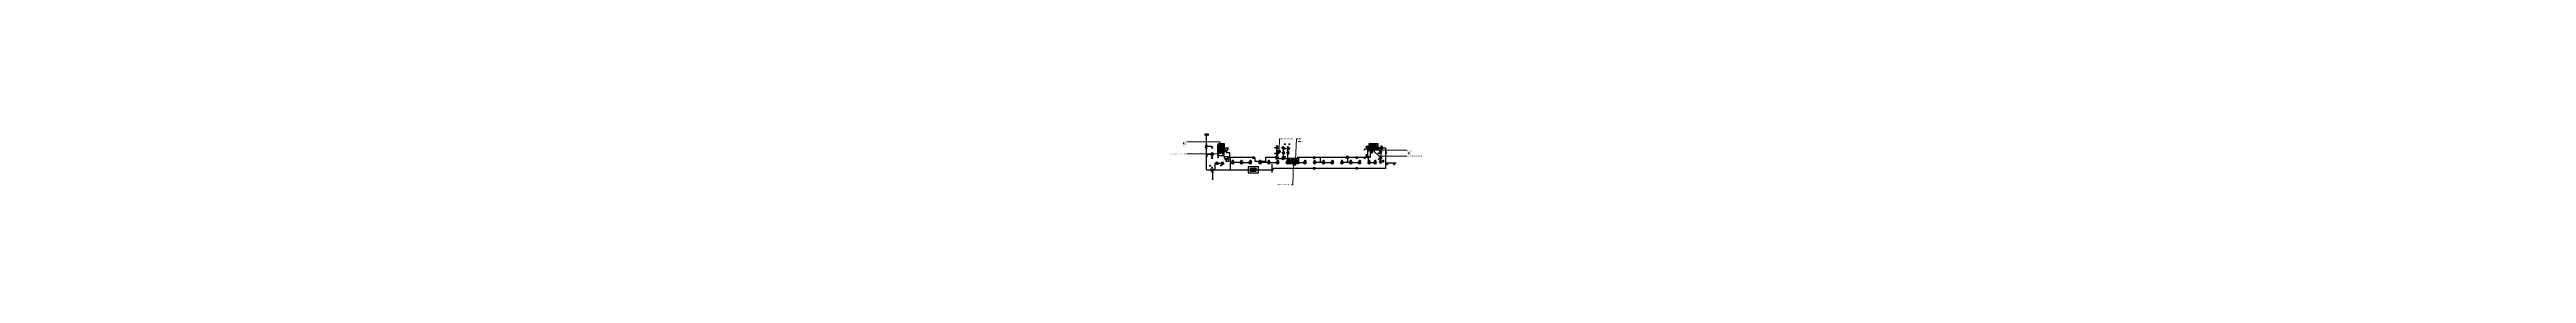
# Model space of a CAD drawing. Extents: x -22136 to 18501, y -126 to 776.
import ezdxf
from ezdxf import colors
from ezdxf.entities.mleader import LeaderData, LeaderLine
from ezdxf.enums import TextEntityAlignment as Align
from ezdxf.math import Vec2, Vec3

# ---------------------------------------------------------------- set-up
doc = ezdxf.new("R2010")
doc.units = 0
doc.header["$LTSCALE"] = 48
doc.header["$MEASUREMENT"] = 0
for name, color, linetype in [('F-DRNP-N', 6, 'Continuous'), ('F-DRNP-N @ 1 (1)', 6, 'Continuous'), ('F-DRNP-N @ 1 (2)', 6, 'Continuous'), ('F-DRNP-N @ 12', 6, 'Continuous'), ('F-DRNP-N @ 128', 6, 'Continuous'), ('F-DRNP-N @ 16', 6, 'Continuous'), ('F-DRNP-N @ 192', 6, 'Continuous'), ('F-DRNP-N @ 2', 6, 'Continuous'), ('F-DRNP-N @ 24', 6, 'Continuous'), ('F-DRNP-N @ 384', 6, 'Continuous'), ('F-DRNP-N @ 4', 6, 'Continuous'), ('F-DRNP-N @ 48', 6, 'Continuous'), ('F-DRNP-N @ 64', 6, 'Continuous'), ('F-DRNP-N @ 768', 6, 'Continuous'), ('F-DRNP-N @ 8', 6, 'Continuous'), ('F-DRNP-N @ 96', 6, 'Continuous'), ('F-FP-N', 2, 'Continuous'), ('F-FP-N @ 1 (1)', 2, 'Continuous'), ('F-FP-N @ 1 (2)', 2, 'Continuous'), ('F-FP-N @ 12', 2, 'Continuous'), ('F-FP-N @ 128', 2, 'Continuous'), ('F-FP-N @ 16', 2, 'Continuous'), ('F-FP-N @ 192', 2, 'Continuous'), ('F-FP-N @ 2', 2, 'Continuous'), ('F-FP-N @ 24', 2, 'Continuous'), ('F-FP-N @ 384', 2, 'Continuous'), ('F-FP-N @ 4', 2, 'Continuous'), ('F-FP-N @ 48', 2, 'Continuous'), ('F-FP-N @ 64', 2, 'Continuous'), ('F-FP-N @ 768', 2, 'Continuous'), ('F-FP-N @ 8', 2, 'Continuous'), ('F-FP-N @ 96', 2, 'Continuous'), ('F-SPRK-HEAD-N', 2, 'Continuous'), ('F-SPRK-HEAD-N @ 1 (1)', 2, 'Continuous'), ('F-SPRK-HEAD-N @ 1 (2)', 2, 'Continuous'), ('F-SPRK-HEAD-N @ 12', 2, 'Continuous'), ('F-SPRK-HEAD-N @ 128', 2, 'Continuous'), ('F-SPRK-HEAD-N @ 16', 2, 'Continuous'), ('F-SPRK-HEAD-N @ 192', 2, 'Continuous'), ('F-SPRK-HEAD-N @ 2', 2, 'Continuous'), ('F-SPRK-HEAD-N @ 24', 2, 'Continuous'), ('F-SPRK-HEAD-N @ 384', 2, 'Continuous'), ('F-SPRK-HEAD-N @ 4', 2, 'Continuous'), ('F-SPRK-HEAD-N @ 48', 2, 'Continuous'), ('F-SPRK-HEAD-N @ 64', 2, 'Continuous'), ('F-SPRK-HEAD-N @ 768', 2, 'Continuous'), ('F-SPRK-HEAD-N @ 8', 2, 'Continuous'), ('F-SPRK-HEAD-N @ 96', 2, 'Continuous'), ('F-SPRN-N', 1, 'Continuous'), ('F-SPRN-N @ 1 (1)', 1, 'Continuous'), ('F-SPRN-N @ 1 (2)', 1, 'Continuous'), ('F-SPRN-N @ 12', 1, 'Continuous'), ('F-SPRN-N @ 128', 1, 'Continuous'), ('F-SPRN-N @ 16', 1, 'Continuous'), ('F-SPRN-N @ 192', 1, 'Continuous'), ('F-SPRN-N @ 2', 1, 'Continuous'), ('F-SPRN-N @ 24', 1, 'Continuous'), ('F-SPRN-N @ 384', 1, 'Continuous'), ('F-SPRN-N @ 4', 1, 'Continuous'), ('F-SPRN-N @ 48', 1, 'Continuous'), ('F-SPRN-N @ 64', 1, 'Continuous'), ('F-SPRN-N @ 768', 1, 'Continuous'), ('F-SPRN-N @ 8', 1, 'Continuous'), ('F-SPRN-N @ 96', 1, 'Continuous')]:
    doc.layers.add(name, color=color, linetype=linetype)
doc.layers.add('G-ANNO-TEXT', color=70, linetype='Continuous', lineweight=0)
doc.layers.add('P-SAN-DFU', color=7, linetype='Continuous', plot=False)
doc.styles.add('Arial', font='arial.ttf')
doc.styles.add('Arial Narrow', font='ARIALN.TTF')

# ---------------------------------------------------------------- blocks, each defined once
blk = doc.blocks.new('*U5')
blk.add_circle((0, 0), 0.0312)
blk = doc.blocks.new('*U642')
at = {"layer": 'F-FP-N @ 1 (1)'}
blk.add_blockref('*U5', (-448, 584), dxfattribs=at)
at = {"layer": 'F-FP-N @ 1 (2)'}
blk.add_blockref('*U5', (-448, 584), dxfattribs=at)
at = {"layer": 'F-FP-N @ 12', "xscale": 12, "yscale": 12, "zscale": 12}
blk.add_blockref('*U5', (-448, 584), dxfattribs=at)
at = {"layer": 'F-FP-N @ 128', "xscale": 128, "yscale": 128, "zscale": 128}
blk.add_blockref('*U5', (-448, 584), dxfattribs=at)
at = {"layer": 'F-FP-N @ 16', "xscale": 16, "yscale": 16, "zscale": 16}
blk.add_blockref('*U5', (-448, 584), dxfattribs=at)
at = {"layer": 'F-FP-N @ 192', "xscale": 192, "yscale": 192, "zscale": 192}
blk.add_blockref('*U5', (-448, 584), dxfattribs=at)
at = {"layer": 'F-FP-N @ 2', "xscale": 2, "yscale": 2, "zscale": 2}
blk.add_blockref('*U5', (-448, 584), dxfattribs=at)
at = {"layer": 'F-FP-N @ 24', "xscale": 24, "yscale": 24, "zscale": 24}
blk.add_blockref('*U5', (-448, 584), dxfattribs=at)
at = {"layer": 'F-FP-N @ 384', "xscale": 384, "yscale": 384, "zscale": 384}
blk.add_blockref('*U5', (-448, 584), dxfattribs=at)
at = {"layer": 'F-FP-N @ 4', "xscale": 4, "yscale": 4, "zscale": 4}
blk.add_blockref('*U5', (-448, 584), dxfattribs=at)
at = {"layer": 'F-FP-N @ 48', "xscale": 48, "yscale": 48, "zscale": 48}
blk.add_blockref('*U5', (-448, 584), dxfattribs=at)
at = {"layer": 'F-FP-N @ 64', "xscale": 64, "yscale": 64, "zscale": 64}
blk.add_blockref('*U5', (-448, 584), dxfattribs=at)
at = {"layer": 'F-FP-N @ 768', "xscale": 768, "yscale": 768, "zscale": 768}
blk.add_blockref('*U5', (-448, 584), dxfattribs=at)
at = {"layer": 'F-FP-N @ 8', "xscale": 8, "yscale": 8, "zscale": 8}
blk.add_blockref('*U5', (-448, 584), dxfattribs=at)
at = {"layer": 'F-FP-N @ 96', "xscale": 96, "yscale": 96, "zscale": 96}
blk.add_blockref('*U5', (-448, 584), dxfattribs=at)
blk = doc.blocks.new('*U643')
at = {"layer": 'F-DRNP-N @ 1 (1)'}
blk.add_blockref('*U5', (-448, 572), dxfattribs=at)
at = {"layer": 'F-DRNP-N @ 1 (2)'}
blk.add_blockref('*U5', (-448, 572), dxfattribs=at)
at = {"layer": 'F-DRNP-N @ 12', "xscale": 12, "yscale": 12, "zscale": 12}
blk.add_blockref('*U5', (-448, 572), dxfattribs=at)
at = {"layer": 'F-DRNP-N @ 128', "xscale": 128, "yscale": 128, "zscale": 128}
blk.add_blockref('*U5', (-448, 572), dxfattribs=at)
at = {"layer": 'F-DRNP-N @ 16', "xscale": 16, "yscale": 16, "zscale": 16}
blk.add_blockref('*U5', (-448, 572), dxfattribs=at)
at = {"layer": 'F-DRNP-N @ 192', "xscale": 192, "yscale": 192, "zscale": 192}
blk.add_blockref('*U5', (-448, 572), dxfattribs=at)
at = {"layer": 'F-DRNP-N @ 2', "xscale": 2, "yscale": 2, "zscale": 2}
blk.add_blockref('*U5', (-448, 572), dxfattribs=at)
at = {"layer": 'F-DRNP-N @ 24', "xscale": 24, "yscale": 24, "zscale": 24}
blk.add_blockref('*U5', (-448, 572), dxfattribs=at)
at = {"layer": 'F-DRNP-N @ 384', "xscale": 384, "yscale": 384, "zscale": 384}
blk.add_blockref('*U5', (-448, 572), dxfattribs=at)
at = {"layer": 'F-DRNP-N @ 4', "xscale": 4, "yscale": 4, "zscale": 4}
blk.add_blockref('*U5', (-448, 572), dxfattribs=at)
at = {"layer": 'F-DRNP-N @ 48', "xscale": 48, "yscale": 48, "zscale": 48}
blk.add_blockref('*U5', (-448, 572), dxfattribs=at)
at = {"layer": 'F-DRNP-N @ 64', "xscale": 64, "yscale": 64, "zscale": 64}
blk.add_blockref('*U5', (-448, 572), dxfattribs=at)
at = {"layer": 'F-DRNP-N @ 768', "xscale": 768, "yscale": 768, "zscale": 768}
blk.add_blockref('*U5', (-448, 572), dxfattribs=at)
at = {"layer": 'F-DRNP-N @ 8', "xscale": 8, "yscale": 8, "zscale": 8}
blk.add_blockref('*U5', (-448, 572), dxfattribs=at)
at = {"layer": 'F-DRNP-N @ 96', "xscale": 96, "yscale": 96, "zscale": 96}
blk.add_blockref('*U5', (-448, 572), dxfattribs=at)
blk = doc.blocks.new('*U11')
h = blk.add_hatch()
h.set_pattern_fill('ANSI31', color=256, scale=0.025, angle=135)
edge = h.paths.add_edge_path()
edge.add_arc((0, 0), 0.0313, 0, 360)
blk.add_circle((0, 0), 0.0312)
blk = doc.blocks.new('*U644')
at = {"layer": 'F-FP-N @ 1 (1)'}
blk.add_blockref('*U11', (-2896, 584), dxfattribs=at)
at = {"layer": 'F-FP-N @ 1 (2)'}
blk.add_blockref('*U11', (-2896, 584), dxfattribs=at)
at = {"layer": 'F-FP-N @ 12', "xscale": 12, "yscale": 12, "zscale": 12}
blk.add_blockref('*U11', (-2896, 584), dxfattribs=at)
at = {"layer": 'F-FP-N @ 128', "xscale": 128, "yscale": 128, "zscale": 128}
blk.add_blockref('*U11', (-2896, 584), dxfattribs=at)
at = {"layer": 'F-FP-N @ 16', "xscale": 16, "yscale": 16, "zscale": 16}
blk.add_blockref('*U11', (-2896, 584), dxfattribs=at)
at = {"layer": 'F-FP-N @ 192', "xscale": 192, "yscale": 192, "zscale": 192}
blk.add_blockref('*U11', (-2896, 584), dxfattribs=at)
at = {"layer": 'F-FP-N @ 2', "xscale": 2, "yscale": 2, "zscale": 2}
blk.add_blockref('*U11', (-2896, 584), dxfattribs=at)
at = {"layer": 'F-FP-N @ 24', "xscale": 24, "yscale": 24, "zscale": 24}
blk.add_blockref('*U11', (-2896, 584), dxfattribs=at)
at = {"layer": 'F-FP-N @ 384', "xscale": 384, "yscale": 384, "zscale": 384}
blk.add_blockref('*U11', (-2896, 584), dxfattribs=at)
at = {"layer": 'F-FP-N @ 4', "xscale": 4, "yscale": 4, "zscale": 4}
blk.add_blockref('*U11', (-2896, 584), dxfattribs=at)
at = {"layer": 'F-FP-N @ 48', "xscale": 48, "yscale": 48, "zscale": 48}
blk.add_blockref('*U11', (-2896, 584), dxfattribs=at)
at = {"layer": 'F-FP-N @ 64', "xscale": 64, "yscale": 64, "zscale": 64}
blk.add_blockref('*U11', (-2896, 584), dxfattribs=at)
at = {"layer": 'F-FP-N @ 768', "xscale": 768, "yscale": 768, "zscale": 768}
blk.add_blockref('*U11', (-2896, 584), dxfattribs=at)
at = {"layer": 'F-FP-N @ 8', "xscale": 8, "yscale": 8, "zscale": 8}
blk.add_blockref('*U11', (-2896, 584), dxfattribs=at)
at = {"layer": 'F-FP-N @ 96', "xscale": 96, "yscale": 96, "zscale": 96}
blk.add_blockref('*U11', (-2896, 584), dxfattribs=at)
blk = doc.blocks.new('*U7')
at = {"color": 0}
for p, q in [((0.1, -0.04), (0.1, 0.04)), ((0.06, 0), (0.1, 0))]:
    blk.add_line(p, q, dxfattribs=at)
for points in [[(-0.06, 0.04), (0, 0), (-0.06, -0.04)], [(0.06, 0.04), (0, 0), (0.06, -0.04)]]:
    blk.add_lwpolyline(points, close=True, dxfattribs=at)
blk = doc.blocks.new('*U8')
h = blk.add_hatch()
h.set_pattern_fill('ANSI31', color=256, scale=0.25)
h.set_pattern_definition([(45, (-0.016827, -0.005125), (-0.022097, 0.022097), [])])
h.paths.add_polyline_path([(0.09375, 0.0625), (-0.09375, 0.0625), (-0.09375, -0.0625), (0.09375, -0.0625)])
blk.add_lwpolyline([(-0.09375, 0.0625), (0.09375, 0.0625), (0.09375, -0.0625), (-0.09375, -0.0625)], close=True)
blk = doc.blocks.new('*U645')
at = {"layer": 'F-FP-N @ 1 (1)'}
blk.add_blockref('*U8', (-416, 572), dxfattribs=at)
at = {"layer": 'F-FP-N @ 1 (2)'}
blk.add_blockref('*U8', (-416, 572), dxfattribs=at)
at = {"layer": 'F-FP-N @ 12', "xscale": 12, "yscale": 12, "zscale": 12}
blk.add_blockref('*U8', (-416, 572), dxfattribs=at)
at = {"layer": 'F-FP-N @ 128', "xscale": 128, "yscale": 128, "zscale": 128}
blk.add_blockref('*U8', (-416, 572), dxfattribs=at)
at = {"layer": 'F-FP-N @ 16', "xscale": 16, "yscale": 16, "zscale": 16}
blk.add_blockref('*U8', (-416, 572), dxfattribs=at)
at = {"layer": 'F-FP-N @ 192', "xscale": 192, "yscale": 192, "zscale": 192}
blk.add_blockref('*U8', (-416, 572), dxfattribs=at)
at = {"layer": 'F-FP-N @ 2', "xscale": 2, "yscale": 2, "zscale": 2}
blk.add_blockref('*U8', (-416, 572), dxfattribs=at)
at = {"layer": 'F-FP-N @ 24', "xscale": 24, "yscale": 24, "zscale": 24}
blk.add_blockref('*U8', (-416, 572), dxfattribs=at)
at = {"layer": 'F-FP-N @ 384', "xscale": 384, "yscale": 384, "zscale": 384}
blk.add_blockref('*U8', (-416, 572), dxfattribs=at)
at = {"layer": 'F-FP-N @ 4', "xscale": 4, "yscale": 4, "zscale": 4}
blk.add_blockref('*U8', (-416, 572), dxfattribs=at)
at = {"layer": 'F-FP-N @ 48', "xscale": 48, "yscale": 48, "zscale": 48}
blk.add_blockref('*U8', (-416, 572), dxfattribs=at)
at = {"layer": 'F-FP-N @ 64', "xscale": 64, "yscale": 64, "zscale": 64}
blk.add_blockref('*U8', (-416, 572), dxfattribs=at)
at = {"layer": 'F-FP-N @ 768', "xscale": 768, "yscale": 768, "zscale": 768}
blk.add_blockref('*U8', (-416, 572), dxfattribs=at)
at = {"layer": 'F-FP-N @ 8', "xscale": 8, "yscale": 8, "zscale": 8}
blk.add_blockref('*U8', (-416, 572), dxfattribs=at)
at = {"layer": 'F-FP-N @ 96', "xscale": 96, "yscale": 96, "zscale": 96}
blk.add_blockref('*U8', (-416, 572), dxfattribs=at)
blk = doc.blocks.new('*U646')
at = {"layer": 'F-FP-N @ 1 (1)'}
blk.add_blockref('*U11', (-448, 584), dxfattribs=at)
at = {"layer": 'F-FP-N @ 1 (2)'}
blk.add_blockref('*U11', (-448, 584), dxfattribs=at)
at = {"layer": 'F-FP-N @ 12', "xscale": 12, "yscale": 12, "zscale": 12}
blk.add_blockref('*U11', (-448, 584), dxfattribs=at)
at = {"layer": 'F-FP-N @ 128', "xscale": 128, "yscale": 128, "zscale": 128}
blk.add_blockref('*U11', (-448, 584), dxfattribs=at)
at = {"layer": 'F-FP-N @ 16', "xscale": 16, "yscale": 16, "zscale": 16}
blk.add_blockref('*U11', (-448, 584), dxfattribs=at)
at = {"layer": 'F-FP-N @ 192', "xscale": 192, "yscale": 192, "zscale": 192}
blk.add_blockref('*U11', (-448, 584), dxfattribs=at)
at = {"layer": 'F-FP-N @ 2', "xscale": 2, "yscale": 2, "zscale": 2}
blk.add_blockref('*U11', (-448, 584), dxfattribs=at)
at = {"layer": 'F-FP-N @ 24', "xscale": 24, "yscale": 24, "zscale": 24}
blk.add_blockref('*U11', (-448, 584), dxfattribs=at)
at = {"layer": 'F-FP-N @ 384', "xscale": 384, "yscale": 384, "zscale": 384}
blk.add_blockref('*U11', (-448, 584), dxfattribs=at)
at = {"layer": 'F-FP-N @ 4', "xscale": 4, "yscale": 4, "zscale": 4}
blk.add_blockref('*U11', (-448, 584), dxfattribs=at)
at = {"layer": 'F-FP-N @ 48', "xscale": 48, "yscale": 48, "zscale": 48}
blk.add_blockref('*U11', (-448, 584), dxfattribs=at)
at = {"layer": 'F-FP-N @ 64', "xscale": 64, "yscale": 64, "zscale": 64}
blk.add_blockref('*U11', (-448, 584), dxfattribs=at)
at = {"layer": 'F-FP-N @ 768', "xscale": 768, "yscale": 768, "zscale": 768}
blk.add_blockref('*U11', (-448, 584), dxfattribs=at)
at = {"layer": 'F-FP-N @ 8', "xscale": 8, "yscale": 8, "zscale": 8}
blk.add_blockref('*U11', (-448, 584), dxfattribs=at)
at = {"layer": 'F-FP-N @ 96', "xscale": 96, "yscale": 96, "zscale": 96}
blk.add_blockref('*U11', (-448, 584), dxfattribs=at)
blk = doc.blocks.new('*U647')
at = {"layer": 'F-DRNP-N @ 1 (1)'}
blk.add_blockref('*U11', (-448, 572), dxfattribs=at)
at = {"layer": 'F-DRNP-N @ 1 (2)'}
blk.add_blockref('*U11', (-448, 572), dxfattribs=at)
at = {"layer": 'F-DRNP-N @ 12', "xscale": 12, "yscale": 12, "zscale": 12}
blk.add_blockref('*U11', (-448, 572), dxfattribs=at)
at = {"layer": 'F-DRNP-N @ 128', "xscale": 128, "yscale": 128, "zscale": 128}
blk.add_blockref('*U11', (-448, 572), dxfattribs=at)
at = {"layer": 'F-DRNP-N @ 16', "xscale": 16, "yscale": 16, "zscale": 16}
blk.add_blockref('*U11', (-448, 572), dxfattribs=at)
at = {"layer": 'F-DRNP-N @ 192', "xscale": 192, "yscale": 192, "zscale": 192}
blk.add_blockref('*U11', (-448, 572), dxfattribs=at)
at = {"layer": 'F-DRNP-N @ 2', "xscale": 2, "yscale": 2, "zscale": 2}
blk.add_blockref('*U11', (-448, 572), dxfattribs=at)
at = {"layer": 'F-DRNP-N @ 24', "xscale": 24, "yscale": 24, "zscale": 24}
blk.add_blockref('*U11', (-448, 572), dxfattribs=at)
at = {"layer": 'F-DRNP-N @ 384', "xscale": 384, "yscale": 384, "zscale": 384}
blk.add_blockref('*U11', (-448, 572), dxfattribs=at)
at = {"layer": 'F-DRNP-N @ 4', "xscale": 4, "yscale": 4, "zscale": 4}
blk.add_blockref('*U11', (-448, 572), dxfattribs=at)
at = {"layer": 'F-DRNP-N @ 48', "xscale": 48, "yscale": 48, "zscale": 48}
blk.add_blockref('*U11', (-448, 572), dxfattribs=at)
at = {"layer": 'F-DRNP-N @ 64', "xscale": 64, "yscale": 64, "zscale": 64}
blk.add_blockref('*U11', (-448, 572), dxfattribs=at)
at = {"layer": 'F-DRNP-N @ 768', "xscale": 768, "yscale": 768, "zscale": 768}
blk.add_blockref('*U11', (-448, 572), dxfattribs=at)
at = {"layer": 'F-DRNP-N @ 8', "xscale": 8, "yscale": 8, "zscale": 8}
blk.add_blockref('*U11', (-448, 572), dxfattribs=at)
at = {"layer": 'F-DRNP-N @ 96', "xscale": 96, "yscale": 96, "zscale": 96}
blk.add_blockref('*U11', (-448, 572), dxfattribs=at)
blk = doc.blocks.new('*U648')
at = {"layer": 'F-DRNP-N @ 1 (1)'}
blk.add_blockref('*U11', (-2896, 572), dxfattribs=at)
at = {"layer": 'F-DRNP-N @ 1 (2)'}
blk.add_blockref('*U11', (-2896, 572), dxfattribs=at)
at = {"layer": 'F-DRNP-N @ 12', "xscale": 12, "yscale": 12, "zscale": 12}
blk.add_blockref('*U11', (-2896, 572), dxfattribs=at)
at = {"layer": 'F-DRNP-N @ 128', "xscale": 128, "yscale": 128, "zscale": 128}
blk.add_blockref('*U11', (-2896, 572), dxfattribs=at)
at = {"layer": 'F-DRNP-N @ 16', "xscale": 16, "yscale": 16, "zscale": 16}
blk.add_blockref('*U11', (-2896, 572), dxfattribs=at)
at = {"layer": 'F-DRNP-N @ 192', "xscale": 192, "yscale": 192, "zscale": 192}
blk.add_blockref('*U11', (-2896, 572), dxfattribs=at)
at = {"layer": 'F-DRNP-N @ 2', "xscale": 2, "yscale": 2, "zscale": 2}
blk.add_blockref('*U11', (-2896, 572), dxfattribs=at)
at = {"layer": 'F-DRNP-N @ 24', "xscale": 24, "yscale": 24, "zscale": 24}
blk.add_blockref('*U11', (-2896, 572), dxfattribs=at)
at = {"layer": 'F-DRNP-N @ 384', "xscale": 384, "yscale": 384, "zscale": 384}
blk.add_blockref('*U11', (-2896, 572), dxfattribs=at)
at = {"layer": 'F-DRNP-N @ 4', "xscale": 4, "yscale": 4, "zscale": 4}
blk.add_blockref('*U11', (-2896, 572), dxfattribs=at)
at = {"layer": 'F-DRNP-N @ 48', "xscale": 48, "yscale": 48, "zscale": 48}
blk.add_blockref('*U11', (-2896, 572), dxfattribs=at)
at = {"layer": 'F-DRNP-N @ 64', "xscale": 64, "yscale": 64, "zscale": 64}
blk.add_blockref('*U11', (-2896, 572), dxfattribs=at)
at = {"layer": 'F-DRNP-N @ 768', "xscale": 768, "yscale": 768, "zscale": 768}
blk.add_blockref('*U11', (-2896, 572), dxfattribs=at)
at = {"layer": 'F-DRNP-N @ 8', "xscale": 8, "yscale": 8, "zscale": 8}
blk.add_blockref('*U11', (-2896, 572), dxfattribs=at)
at = {"layer": 'F-DRNP-N @ 96', "xscale": 96, "yscale": 96, "zscale": 96}
blk.add_blockref('*U11', (-2896, 572), dxfattribs=at)
blk = doc.blocks.new('*U12')
at = {"layer": 'DEFPOINTS'}
blk.add_lwpolyline([(-0.11, -0.062), (0.11, -0.062), (0.11, 0.062), (-0.11, 0.062)], close=True, dxfattribs=at)
at = {"style": 'Arial Narrow', "width": 0.75}
blk.add_text('SPR', height=0.0781, dxfattribs=at).set_placement((0, 0), align=Align.MIDDLE)
blk = doc.blocks.new('*U14')
blk.add_circle((0, 0), 0.0371)
blk = doc.blocks.new('*U649')
at = {"layer": 'F-SPRK-HEAD-N @ 1 (1)'}
blk.add_blockref('*U14', (-932, 340), dxfattribs=at)
at = {"layer": 'F-SPRK-HEAD-N @ 1 (2)'}
blk.add_blockref('*U14', (-932, 340), dxfattribs=at)
at = {"layer": 'F-SPRK-HEAD-N @ 128', "xscale": 128, "yscale": 128, "zscale": 128}
blk.add_blockref('*U14', (-932, 320), dxfattribs=at)
at = {"layer": 'F-SPRK-HEAD-N @ 192', "xscale": 192, "yscale": 192, "zscale": 192}
blk.add_blockref('*U14', (-932, 340), dxfattribs=at)
at = {"layer": 'F-SPRK-HEAD-N @ 48', "xscale": 48, "yscale": 48, "zscale": 48}
blk.add_blockref('*U14', (-932, 340), dxfattribs=at)
at = {"layer": 'F-SPRK-HEAD-N @ 64', "xscale": 64, "yscale": 64, "zscale": 64}
blk.add_blockref('*U14', (-932, 340), dxfattribs=at)
at = {"layer": 'F-SPRK-HEAD-N @ 96', "xscale": 96, "yscale": 96, "zscale": 96}
blk.add_blockref('*U14', (-932, 340), dxfattribs=at)
blk = doc.blocks.new('*U650')
at = {"layer": 'F-SPRK-HEAD-N @ 1 (1)'}
blk.add_blockref('*U14', (-788, 340), dxfattribs=at)
at = {"layer": 'F-SPRK-HEAD-N @ 1 (2)'}
blk.add_blockref('*U14', (-788, 340), dxfattribs=at)
at = {"layer": 'F-SPRK-HEAD-N @ 128', "xscale": 128, "yscale": 128, "zscale": 128}
blk.add_blockref('*U14', (-788, 320), dxfattribs=at)
at = {"layer": 'F-SPRK-HEAD-N @ 192', "xscale": 192, "yscale": 192, "zscale": 192}
blk.add_blockref('*U14', (-788, 340), dxfattribs=at)
at = {"layer": 'F-SPRK-HEAD-N @ 48', "xscale": 48, "yscale": 48, "zscale": 48}
blk.add_blockref('*U14', (-788, 340), dxfattribs=at)
at = {"layer": 'F-SPRK-HEAD-N @ 64', "xscale": 64, "yscale": 64, "zscale": 64}
blk.add_blockref('*U14', (-788, 340), dxfattribs=at)
at = {"layer": 'F-SPRK-HEAD-N @ 96', "xscale": 96, "yscale": 96, "zscale": 96}
blk.add_blockref('*U14', (-788, 340), dxfattribs=at)
blk = doc.blocks.new('*U651')
at = {"layer": 'F-SPRK-HEAD-N @ 1 (1)'}
blk.add_blockref('*U14', (-640, 340), dxfattribs=at)
at = {"layer": 'F-SPRK-HEAD-N @ 1 (2)'}
blk.add_blockref('*U14', (-640, 340), dxfattribs=at)
at = {"layer": 'F-SPRK-HEAD-N @ 128', "xscale": 128, "yscale": 128, "zscale": 128}
blk.add_blockref('*U14', (-644, 320), dxfattribs=at)
at = {"layer": 'F-SPRK-HEAD-N @ 192', "xscale": 192, "yscale": 192, "zscale": 192}
blk.add_blockref('*U14', (-640, 340), dxfattribs=at)
at = {"layer": 'F-SPRK-HEAD-N @ 48', "xscale": 48, "yscale": 48, "zscale": 48}
blk.add_blockref('*U14', (-640, 340), dxfattribs=at)
at = {"layer": 'F-SPRK-HEAD-N @ 64', "xscale": 64, "yscale": 64, "zscale": 64}
blk.add_blockref('*U14', (-640, 340), dxfattribs=at)
at = {"layer": 'F-SPRK-HEAD-N @ 96', "xscale": 96, "yscale": 96, "zscale": 96}
blk.add_blockref('*U14', (-640, 340), dxfattribs=at)
blk = doc.blocks.new('*U652')
at = {"layer": 'F-SPRK-HEAD-N @ 1 (1)'}
blk.add_blockref('*U14', (-484, 340), dxfattribs=at)
at = {"layer": 'F-SPRK-HEAD-N @ 1 (2)'}
blk.add_blockref('*U14', (-484, 340), dxfattribs=at)
at = {"layer": 'F-SPRK-HEAD-N @ 128', "xscale": 128, "yscale": 128, "zscale": 128}
blk.add_blockref('*U14', (-484, 320), dxfattribs=at)
at = {"layer": 'F-SPRK-HEAD-N @ 192', "xscale": 192, "yscale": 192, "zscale": 192}
blk.add_blockref('*U14', (-484, 340), dxfattribs=at)
at = {"layer": 'F-SPRK-HEAD-N @ 48', "xscale": 48, "yscale": 48, "zscale": 48}
blk.add_blockref('*U14', (-484, 340), dxfattribs=at)
at = {"layer": 'F-SPRK-HEAD-N @ 64', "xscale": 64, "yscale": 64, "zscale": 64}
blk.add_blockref('*U14', (-484, 340), dxfattribs=at)
at = {"layer": 'F-SPRK-HEAD-N @ 96', "xscale": 96, "yscale": 96, "zscale": 96}
blk.add_blockref('*U14', (-484, 340), dxfattribs=at)
blk = doc.blocks.new('*U653')
at = {"layer": 'F-SPRK-HEAD-N @ 1 (1)'}
blk.add_blockref('*U14', (-388, 340), dxfattribs=at)
at = {"layer": 'F-SPRK-HEAD-N @ 1 (2)'}
blk.add_blockref('*U14', (-388, 340), dxfattribs=at)
at = {"layer": 'F-SPRK-HEAD-N @ 128', "xscale": 128, "yscale": 128, "zscale": 128}
blk.add_blockref('*U14', (-388, 320), dxfattribs=at)
at = {"layer": 'F-SPRK-HEAD-N @ 192', "xscale": 192, "yscale": 192, "zscale": 192}
blk.add_blockref('*U14', (-388, 340), dxfattribs=at)
at = {"layer": 'F-SPRK-HEAD-N @ 48', "xscale": 48, "yscale": 48, "zscale": 48}
blk.add_blockref('*U14', (-388, 340), dxfattribs=at)
at = {"layer": 'F-SPRK-HEAD-N @ 64', "xscale": 64, "yscale": 64, "zscale": 64}
blk.add_blockref('*U14', (-388, 340), dxfattribs=at)
at = {"layer": 'F-SPRK-HEAD-N @ 96', "xscale": 96, "yscale": 96, "zscale": 96}
blk.add_blockref('*U14', (-388, 340), dxfattribs=at)
blk = doc.blocks.new('*U15')
at = {"linetype": 'Continuous'}
blk.add_arc((0, 0), 0.0311, 232.567, 127.433, dxfattribs=at)
blk = doc.blocks.new('*U654')
at = {"layer": 'F-SPRN-N @ 1 (1)', "rotation": 270}
blk.add_blockref('*U15', (-932, 308), dxfattribs=at)
at = {"layer": 'F-SPRN-N @ 1 (2)', "rotation": 270}
blk.add_blockref('*U15', (-932, 308), dxfattribs=at)
at = {"layer": 'F-SPRN-N @ 12', "xscale": 12, "yscale": 12, "zscale": 12, "rotation": 270}
blk.add_blockref('*U15', (-932, 308), dxfattribs=at)
at = {"layer": 'F-SPRN-N @ 128', "xscale": 128, "yscale": 128, "zscale": 128, "rotation": 270}
blk.add_blockref('*U15', (-932, 308), dxfattribs=at)
at = {"layer": 'F-SPRN-N @ 16', "xscale": 16, "yscale": 16, "zscale": 16, "rotation": 270}
blk.add_blockref('*U15', (-932, 308), dxfattribs=at)
at = {"layer": 'F-SPRN-N @ 192', "xscale": 192, "yscale": 192, "zscale": 192, "rotation": 270}
blk.add_blockref('*U15', (-932, 308), dxfattribs=at)
at = {"layer": 'F-SPRN-N @ 2', "xscale": 2, "yscale": 2, "zscale": 2, "rotation": 270}
blk.add_blockref('*U15', (-932, 308), dxfattribs=at)
at = {"layer": 'F-SPRN-N @ 24', "xscale": 24, "yscale": 24, "zscale": 24, "rotation": 270}
blk.add_blockref('*U15', (-932, 308), dxfattribs=at)
at = {"layer": 'F-SPRN-N @ 384', "xscale": 384, "yscale": 384, "zscale": 384, "rotation": 270}
blk.add_blockref('*U15', (-932, 308), dxfattribs=at)
at = {"layer": 'F-SPRN-N @ 4', "xscale": 4, "yscale": 4, "zscale": 4, "rotation": 270}
blk.add_blockref('*U15', (-932, 308), dxfattribs=at)
at = {"layer": 'F-SPRN-N @ 48', "xscale": 48, "yscale": 48, "zscale": 48, "rotation": 270}
blk.add_blockref('*U15', (-932, 308), dxfattribs=at)
at = {"layer": 'F-SPRN-N @ 64', "xscale": 64, "yscale": 64, "zscale": 64, "rotation": 270}
blk.add_blockref('*U15', (-932, 308), dxfattribs=at)
at = {"layer": 'F-SPRN-N @ 768', "xscale": 768, "yscale": 768, "zscale": 768, "rotation": 270}
blk.add_blockref('*U15', (-932, 308), dxfattribs=at)
at = {"layer": 'F-SPRN-N @ 8', "xscale": 8, "yscale": 8, "zscale": 8, "rotation": 270}
blk.add_blockref('*U15', (-932, 308), dxfattribs=at)
at = {"layer": 'F-SPRN-N @ 96', "xscale": 96, "yscale": 96, "zscale": 96, "rotation": 270}
blk.add_blockref('*U15', (-932, 308), dxfattribs=at)
blk = doc.blocks.new('*U655')
at = {"layer": 'F-SPRN-N @ 1 (1)', "rotation": 270}
blk.add_blockref('*U15', (-788, 308), dxfattribs=at)
at = {"layer": 'F-SPRN-N @ 1 (2)', "rotation": 270}
blk.add_blockref('*U15', (-788, 308), dxfattribs=at)
at = {"layer": 'F-SPRN-N @ 12', "xscale": 12, "yscale": 12, "zscale": 12, "rotation": 270}
blk.add_blockref('*U15', (-788, 308), dxfattribs=at)
at = {"layer": 'F-SPRN-N @ 128', "xscale": 128, "yscale": 128, "zscale": 128, "rotation": 270}
blk.add_blockref('*U15', (-788, 308), dxfattribs=at)
at = {"layer": 'F-SPRN-N @ 16', "xscale": 16, "yscale": 16, "zscale": 16, "rotation": 270}
blk.add_blockref('*U15', (-788, 308), dxfattribs=at)
at = {"layer": 'F-SPRN-N @ 192', "xscale": 192, "yscale": 192, "zscale": 192, "rotation": 270}
blk.add_blockref('*U15', (-788, 308), dxfattribs=at)
at = {"layer": 'F-SPRN-N @ 2', "xscale": 2, "yscale": 2, "zscale": 2, "rotation": 270}
blk.add_blockref('*U15', (-788, 308), dxfattribs=at)
at = {"layer": 'F-SPRN-N @ 24', "xscale": 24, "yscale": 24, "zscale": 24, "rotation": 270}
blk.add_blockref('*U15', (-788, 308), dxfattribs=at)
at = {"layer": 'F-SPRN-N @ 384', "xscale": 384, "yscale": 384, "zscale": 384, "rotation": 270}
blk.add_blockref('*U15', (-788, 308), dxfattribs=at)
at = {"layer": 'F-SPRN-N @ 4', "xscale": 4, "yscale": 4, "zscale": 4, "rotation": 270}
blk.add_blockref('*U15', (-788, 308), dxfattribs=at)
at = {"layer": 'F-SPRN-N @ 48', "xscale": 48, "yscale": 48, "zscale": 48, "rotation": 270}
blk.add_blockref('*U15', (-788, 308), dxfattribs=at)
at = {"layer": 'F-SPRN-N @ 64', "xscale": 64, "yscale": 64, "zscale": 64, "rotation": 270}
blk.add_blockref('*U15', (-788, 308), dxfattribs=at)
at = {"layer": 'F-SPRN-N @ 768', "xscale": 768, "yscale": 768, "zscale": 768, "rotation": 270}
blk.add_blockref('*U15', (-788, 308), dxfattribs=at)
at = {"layer": 'F-SPRN-N @ 8', "xscale": 8, "yscale": 8, "zscale": 8, "rotation": 270}
blk.add_blockref('*U15', (-788, 308), dxfattribs=at)
at = {"layer": 'F-SPRN-N @ 96', "xscale": 96, "yscale": 96, "zscale": 96, "rotation": 270}
blk.add_blockref('*U15', (-788, 308), dxfattribs=at)
blk = doc.blocks.new('*U656')
at = {"layer": 'F-SPRN-N @ 1 (1)', "rotation": 270}
blk.add_blockref('*U15', (-644, 308), dxfattribs=at)
at = {"layer": 'F-SPRN-N @ 1 (2)', "rotation": 270}
blk.add_blockref('*U15', (-644, 308), dxfattribs=at)
at = {"layer": 'F-SPRN-N @ 12', "xscale": 12, "yscale": 12, "zscale": 12, "rotation": 270}
blk.add_blockref('*U15', (-644, 308), dxfattribs=at)
at = {"layer": 'F-SPRN-N @ 128', "xscale": 128, "yscale": 128, "zscale": 128, "rotation": 270}
blk.add_blockref('*U15', (-644, 308), dxfattribs=at)
at = {"layer": 'F-SPRN-N @ 16', "xscale": 16, "yscale": 16, "zscale": 16, "rotation": 270}
blk.add_blockref('*U15', (-644, 308), dxfattribs=at)
at = {"layer": 'F-SPRN-N @ 192', "xscale": 192, "yscale": 192, "zscale": 192, "rotation": 270}
blk.add_blockref('*U15', (-644, 308), dxfattribs=at)
at = {"layer": 'F-SPRN-N @ 2', "xscale": 2, "yscale": 2, "zscale": 2, "rotation": 270}
blk.add_blockref('*U15', (-644, 308), dxfattribs=at)
at = {"layer": 'F-SPRN-N @ 24', "xscale": 24, "yscale": 24, "zscale": 24, "rotation": 270}
blk.add_blockref('*U15', (-644, 308), dxfattribs=at)
at = {"layer": 'F-SPRN-N @ 384', "xscale": 384, "yscale": 384, "zscale": 384, "rotation": 270}
blk.add_blockref('*U15', (-644, 308), dxfattribs=at)
at = {"layer": 'F-SPRN-N @ 4', "xscale": 4, "yscale": 4, "zscale": 4, "rotation": 270}
blk.add_blockref('*U15', (-644, 308), dxfattribs=at)
at = {"layer": 'F-SPRN-N @ 48', "xscale": 48, "yscale": 48, "zscale": 48, "rotation": 270}
blk.add_blockref('*U15', (-644, 308), dxfattribs=at)
at = {"layer": 'F-SPRN-N @ 64', "xscale": 64, "yscale": 64, "zscale": 64, "rotation": 270}
blk.add_blockref('*U15', (-644, 308), dxfattribs=at)
at = {"layer": 'F-SPRN-N @ 768', "xscale": 768, "yscale": 768, "zscale": 768, "rotation": 270}
blk.add_blockref('*U15', (-644, 308), dxfattribs=at)
at = {"layer": 'F-SPRN-N @ 8', "xscale": 8, "yscale": 8, "zscale": 8, "rotation": 270}
blk.add_blockref('*U15', (-644, 308), dxfattribs=at)
at = {"layer": 'F-SPRN-N @ 96', "xscale": 96, "yscale": 96, "zscale": 96, "rotation": 270}
blk.add_blockref('*U15', (-644, 308), dxfattribs=at)
blk = doc.blocks.new('*U657')
at = {"layer": 'F-SPRN-N @ 1 (1)', "rotation": 89.99999999999999}
blk.add_blockref('*U15', (-844, 388), dxfattribs=at)
at = {"layer": 'F-SPRN-N @ 1 (2)', "rotation": 89.99999999999999}
blk.add_blockref('*U15', (-844, 388), dxfattribs=at)
at = {"layer": 'F-SPRN-N @ 12', "xscale": 12.00000000000001, "yscale": 12.00000000000001, "zscale": 12.00000000000001, "rotation": 89.99999999999999}
blk.add_blockref('*U15', (-844, 388), dxfattribs=at)
at = {"layer": 'F-SPRN-N @ 128', "xscale": 128.0000000000001, "yscale": 128.0000000000001, "zscale": 128.0000000000001, "rotation": 89.99999999999999}
blk.add_blockref('*U15', (-844, 388), dxfattribs=at)
at = {"layer": 'F-SPRN-N @ 16', "xscale": 16.00000000000002, "yscale": 16.00000000000002, "zscale": 16.00000000000002, "rotation": 89.99999999999999}
blk.add_blockref('*U15', (-844, 388), dxfattribs=at)
at = {"layer": 'F-SPRN-N @ 192', "xscale": 192.0000000000002, "yscale": 192.0000000000002, "zscale": 192.0000000000002, "rotation": 89.99999999999999}
blk.add_blockref('*U15', (-844, 388), dxfattribs=at)
at = {"layer": 'F-SPRN-N @ 2', "xscale": 2.000000000000002, "yscale": 2.000000000000002, "zscale": 2.000000000000002, "rotation": 89.99999999999999}
blk.add_blockref('*U15', (-844, 388), dxfattribs=at)
at = {"layer": 'F-SPRN-N @ 24', "xscale": 24.00000000000003, "yscale": 24.00000000000003, "zscale": 24.00000000000003, "rotation": 89.99999999999999}
blk.add_blockref('*U15', (-844, 388), dxfattribs=at)
at = {"layer": 'F-SPRN-N @ 384', "xscale": 384.0000000000005, "yscale": 384.0000000000005, "zscale": 384.0000000000005, "rotation": 89.99999999999999}
blk.add_blockref('*U15', (-844, 388), dxfattribs=at)
at = {"layer": 'F-SPRN-N @ 4', "xscale": 4.000000000000004, "yscale": 4.000000000000004, "zscale": 4.000000000000004, "rotation": 89.99999999999999}
blk.add_blockref('*U15', (-844, 388), dxfattribs=at)
at = {"layer": 'F-SPRN-N @ 48', "xscale": 48.00000000000006, "yscale": 48.00000000000006, "zscale": 48.00000000000006, "rotation": 89.99999999999999}
blk.add_blockref('*U15', (-844, 388), dxfattribs=at)
at = {"layer": 'F-SPRN-N @ 64', "xscale": 64.00000000000007, "yscale": 64.00000000000007, "zscale": 64.00000000000007, "rotation": 89.99999999999999}
blk.add_blockref('*U15', (-844, 388), dxfattribs=at)
at = {"layer": 'F-SPRN-N @ 768', "xscale": 768.0000000000009, "yscale": 768.0000000000009, "zscale": 768.0000000000009, "rotation": 89.99999999999999}
blk.add_blockref('*U15', (-844, 388), dxfattribs=at)
at = {"layer": 'F-SPRN-N @ 8', "xscale": 8.000000000000009, "yscale": 8.000000000000009, "zscale": 8.000000000000009, "rotation": 89.99999999999999}
blk.add_blockref('*U15', (-844, 388), dxfattribs=at)
at = {"layer": 'F-SPRN-N @ 96', "xscale": 96.00000000000011, "yscale": 96.00000000000011, "zscale": 96.00000000000011, "rotation": 89.99999999999999}
blk.add_blockref('*U15', (-844, 388), dxfattribs=at)
blk = doc.blocks.new('*U658')
at = {"layer": 'F-SPRN-N @ 1 (1)', "rotation": 270}
blk.add_blockref('*U15', (-484, 308), dxfattribs=at)
at = {"layer": 'F-SPRN-N @ 1 (2)', "rotation": 270}
blk.add_blockref('*U15', (-484, 308), dxfattribs=at)
at = {"layer": 'F-SPRN-N @ 12', "xscale": 12, "yscale": 12, "zscale": 12, "rotation": 270}
blk.add_blockref('*U15', (-484, 308), dxfattribs=at)
at = {"layer": 'F-SPRN-N @ 128', "xscale": 128, "yscale": 128, "zscale": 128, "rotation": 270}
blk.add_blockref('*U15', (-484, 308), dxfattribs=at)
at = {"layer": 'F-SPRN-N @ 16', "xscale": 16, "yscale": 16, "zscale": 16, "rotation": 270}
blk.add_blockref('*U15', (-484, 308), dxfattribs=at)
at = {"layer": 'F-SPRN-N @ 192', "xscale": 192, "yscale": 192, "zscale": 192, "rotation": 270}
blk.add_blockref('*U15', (-484, 308), dxfattribs=at)
at = {"layer": 'F-SPRN-N @ 2', "xscale": 2, "yscale": 2, "zscale": 2, "rotation": 270}
blk.add_blockref('*U15', (-484, 308), dxfattribs=at)
at = {"layer": 'F-SPRN-N @ 24', "xscale": 24, "yscale": 24, "zscale": 24, "rotation": 270}
blk.add_blockref('*U15', (-484, 308), dxfattribs=at)
at = {"layer": 'F-SPRN-N @ 384', "xscale": 384, "yscale": 384, "zscale": 384, "rotation": 270}
blk.add_blockref('*U15', (-484, 308), dxfattribs=at)
at = {"layer": 'F-SPRN-N @ 4', "xscale": 4, "yscale": 4, "zscale": 4, "rotation": 270}
blk.add_blockref('*U15', (-484, 308), dxfattribs=at)
at = {"layer": 'F-SPRN-N @ 48', "xscale": 48, "yscale": 48, "zscale": 48, "rotation": 270}
blk.add_blockref('*U15', (-484, 308), dxfattribs=at)
at = {"layer": 'F-SPRN-N @ 64', "xscale": 64, "yscale": 64, "zscale": 64, "rotation": 270}
blk.add_blockref('*U15', (-484, 308), dxfattribs=at)
at = {"layer": 'F-SPRN-N @ 768', "xscale": 768, "yscale": 768, "zscale": 768, "rotation": 270}
blk.add_blockref('*U15', (-484, 308), dxfattribs=at)
at = {"layer": 'F-SPRN-N @ 8', "xscale": 8, "yscale": 8, "zscale": 8, "rotation": 270}
blk.add_blockref('*U15', (-484, 308), dxfattribs=at)
at = {"layer": 'F-SPRN-N @ 96', "xscale": 96, "yscale": 96, "zscale": 96, "rotation": 270}
blk.add_blockref('*U15', (-484, 308), dxfattribs=at)
blk = doc.blocks.new('*U659')
at = {"layer": 'F-SPRN-N @ 1 (1)', "rotation": 270}
blk.add_blockref('*U15', (-388, 308), dxfattribs=at)
at = {"layer": 'F-SPRN-N @ 1 (2)', "rotation": 270}
blk.add_blockref('*U15', (-388, 308), dxfattribs=at)
at = {"layer": 'F-SPRN-N @ 12', "xscale": 12, "yscale": 12, "zscale": 12, "rotation": 270}
blk.add_blockref('*U15', (-388, 308), dxfattribs=at)
at = {"layer": 'F-SPRN-N @ 128', "xscale": 128, "yscale": 128, "zscale": 128, "rotation": 270}
blk.add_blockref('*U15', (-388, 308), dxfattribs=at)
at = {"layer": 'F-SPRN-N @ 16', "xscale": 16, "yscale": 16, "zscale": 16, "rotation": 270}
blk.add_blockref('*U15', (-388, 308), dxfattribs=at)
at = {"layer": 'F-SPRN-N @ 192', "xscale": 192, "yscale": 192, "zscale": 192, "rotation": 270}
blk.add_blockref('*U15', (-388, 308), dxfattribs=at)
at = {"layer": 'F-SPRN-N @ 2', "xscale": 2, "yscale": 2, "zscale": 2, "rotation": 270}
blk.add_blockref('*U15', (-388, 308), dxfattribs=at)
at = {"layer": 'F-SPRN-N @ 24', "xscale": 24, "yscale": 24, "zscale": 24, "rotation": 270}
blk.add_blockref('*U15', (-388, 308), dxfattribs=at)
at = {"layer": 'F-SPRN-N @ 384', "xscale": 384, "yscale": 384, "zscale": 384, "rotation": 270}
blk.add_blockref('*U15', (-388, 308), dxfattribs=at)
at = {"layer": 'F-SPRN-N @ 4', "xscale": 4, "yscale": 4, "zscale": 4, "rotation": 270}
blk.add_blockref('*U15', (-388, 308), dxfattribs=at)
at = {"layer": 'F-SPRN-N @ 48', "xscale": 48, "yscale": 48, "zscale": 48, "rotation": 270}
blk.add_blockref('*U15', (-388, 308), dxfattribs=at)
at = {"layer": 'F-SPRN-N @ 64', "xscale": 64, "yscale": 64, "zscale": 64, "rotation": 270}
blk.add_blockref('*U15', (-388, 308), dxfattribs=at)
at = {"layer": 'F-SPRN-N @ 768', "xscale": 768, "yscale": 768, "zscale": 768, "rotation": 270}
blk.add_blockref('*U15', (-388, 308), dxfattribs=at)
at = {"layer": 'F-SPRN-N @ 8', "xscale": 8, "yscale": 8, "zscale": 8, "rotation": 270}
blk.add_blockref('*U15', (-388, 308), dxfattribs=at)
at = {"layer": 'F-SPRN-N @ 96', "xscale": 96, "yscale": 96, "zscale": 96, "rotation": 270}
blk.add_blockref('*U15', (-388, 308), dxfattribs=at)
blk = doc.blocks.new('*U660')
at = {"layer": 'F-SPRK-HEAD-N @ 1 (1)'}
blk.add_blockref('*U14', (-1380, 340), dxfattribs=at)
at = {"layer": 'F-SPRK-HEAD-N @ 1 (2)'}
blk.add_blockref('*U14', (-1380, 340), dxfattribs=at)
at = {"layer": 'F-SPRK-HEAD-N @ 128', "xscale": 128, "yscale": 128, "zscale": 128}
blk.add_blockref('*U14', (-1380, 320), dxfattribs=at)
at = {"layer": 'F-SPRK-HEAD-N @ 192', "xscale": 192, "yscale": 192, "zscale": 192}
blk.add_blockref('*U14', (-1380, 340), dxfattribs=at)
at = {"layer": 'F-SPRK-HEAD-N @ 48', "xscale": 48, "yscale": 48, "zscale": 48}
blk.add_blockref('*U14', (-1380, 340), dxfattribs=at)
at = {"layer": 'F-SPRK-HEAD-N @ 64', "xscale": 64, "yscale": 64, "zscale": 64}
blk.add_blockref('*U14', (-1380, 340), dxfattribs=at)
at = {"layer": 'F-SPRK-HEAD-N @ 96', "xscale": 96, "yscale": 96, "zscale": 96}
blk.add_blockref('*U14', (-1380, 340), dxfattribs=at)
blk = doc.blocks.new('*U661')
at = {"layer": 'F-SPRK-HEAD-N @ 1 (1)'}
blk.add_blockref('*U14', (-1236, 340), dxfattribs=at)
at = {"layer": 'F-SPRK-HEAD-N @ 1 (2)'}
blk.add_blockref('*U14', (-1236, 340), dxfattribs=at)
at = {"layer": 'F-SPRK-HEAD-N @ 128', "xscale": 128, "yscale": 128, "zscale": 128}
blk.add_blockref('*U14', (-1236, 320), dxfattribs=at)
at = {"layer": 'F-SPRK-HEAD-N @ 192', "xscale": 192, "yscale": 192, "zscale": 192}
blk.add_blockref('*U14', (-1236, 340), dxfattribs=at)
at = {"layer": 'F-SPRK-HEAD-N @ 48', "xscale": 48, "yscale": 48, "zscale": 48}
blk.add_blockref('*U14', (-1236, 340), dxfattribs=at)
at = {"layer": 'F-SPRK-HEAD-N @ 64', "xscale": 64, "yscale": 64, "zscale": 64}
blk.add_blockref('*U14', (-1236, 340), dxfattribs=at)
at = {"layer": 'F-SPRK-HEAD-N @ 96', "xscale": 96, "yscale": 96, "zscale": 96}
blk.add_blockref('*U14', (-1236, 340), dxfattribs=at)
blk = doc.blocks.new('*U662')
at = {"layer": 'F-SPRK-HEAD-N @ 1 (1)'}
blk.add_blockref('*U14', (-1088, 340), dxfattribs=at)
at = {"layer": 'F-SPRK-HEAD-N @ 1 (2)'}
blk.add_blockref('*U14', (-1088, 340), dxfattribs=at)
at = {"layer": 'F-SPRK-HEAD-N @ 128', "xscale": 128, "yscale": 128, "zscale": 128}
blk.add_blockref('*U14', (-1092, 320), dxfattribs=at)
at = {"layer": 'F-SPRK-HEAD-N @ 192', "xscale": 192, "yscale": 192, "zscale": 192}
blk.add_blockref('*U14', (-1088, 340), dxfattribs=at)
at = {"layer": 'F-SPRK-HEAD-N @ 48', "xscale": 48, "yscale": 48, "zscale": 48}
blk.add_blockref('*U14', (-1088, 340), dxfattribs=at)
at = {"layer": 'F-SPRK-HEAD-N @ 64', "xscale": 64, "yscale": 64, "zscale": 64}
blk.add_blockref('*U14', (-1088, 340), dxfattribs=at)
at = {"layer": 'F-SPRK-HEAD-N @ 96', "xscale": 96, "yscale": 96, "zscale": 96}
blk.add_blockref('*U14', (-1088, 340), dxfattribs=at)
blk = doc.blocks.new('*U663')
at = {"layer": 'F-SPRN-N @ 1 (1)', "rotation": 270}
blk.add_blockref('*U15', (-1380, 308), dxfattribs=at)
at = {"layer": 'F-SPRN-N @ 1 (2)', "rotation": 270}
blk.add_blockref('*U15', (-1380, 308), dxfattribs=at)
at = {"layer": 'F-SPRN-N @ 12', "xscale": 12, "yscale": 12, "zscale": 12, "rotation": 270}
blk.add_blockref('*U15', (-1380, 308), dxfattribs=at)
at = {"layer": 'F-SPRN-N @ 128', "xscale": 128, "yscale": 128, "zscale": 128, "rotation": 270}
blk.add_blockref('*U15', (-1380, 308), dxfattribs=at)
at = {"layer": 'F-SPRN-N @ 16', "xscale": 16, "yscale": 16, "zscale": 16, "rotation": 270}
blk.add_blockref('*U15', (-1380, 308), dxfattribs=at)
at = {"layer": 'F-SPRN-N @ 192', "xscale": 192, "yscale": 192, "zscale": 192, "rotation": 270}
blk.add_blockref('*U15', (-1380, 308), dxfattribs=at)
at = {"layer": 'F-SPRN-N @ 2', "xscale": 2, "yscale": 2, "zscale": 2, "rotation": 270}
blk.add_blockref('*U15', (-1380, 308), dxfattribs=at)
at = {"layer": 'F-SPRN-N @ 24', "xscale": 24, "yscale": 24, "zscale": 24, "rotation": 270}
blk.add_blockref('*U15', (-1380, 308), dxfattribs=at)
at = {"layer": 'F-SPRN-N @ 384', "xscale": 384, "yscale": 384, "zscale": 384, "rotation": 270}
blk.add_blockref('*U15', (-1380, 308), dxfattribs=at)
at = {"layer": 'F-SPRN-N @ 4', "xscale": 4, "yscale": 4, "zscale": 4, "rotation": 270}
blk.add_blockref('*U15', (-1380, 308), dxfattribs=at)
at = {"layer": 'F-SPRN-N @ 48', "xscale": 48, "yscale": 48, "zscale": 48, "rotation": 270}
blk.add_blockref('*U15', (-1380, 308), dxfattribs=at)
at = {"layer": 'F-SPRN-N @ 64', "xscale": 64, "yscale": 64, "zscale": 64, "rotation": 270}
blk.add_blockref('*U15', (-1380, 308), dxfattribs=at)
at = {"layer": 'F-SPRN-N @ 768', "xscale": 768, "yscale": 768, "zscale": 768, "rotation": 270}
blk.add_blockref('*U15', (-1380, 308), dxfattribs=at)
at = {"layer": 'F-SPRN-N @ 8', "xscale": 8, "yscale": 8, "zscale": 8, "rotation": 270}
blk.add_blockref('*U15', (-1380, 308), dxfattribs=at)
at = {"layer": 'F-SPRN-N @ 96', "xscale": 96, "yscale": 96, "zscale": 96, "rotation": 270}
blk.add_blockref('*U15', (-1380, 308), dxfattribs=at)
blk = doc.blocks.new('*U664')
at = {"layer": 'F-SPRN-N @ 1 (1)', "rotation": 270}
blk.add_blockref('*U15', (-1236, 308), dxfattribs=at)
at = {"layer": 'F-SPRN-N @ 1 (2)', "rotation": 270}
blk.add_blockref('*U15', (-1236, 308), dxfattribs=at)
at = {"layer": 'F-SPRN-N @ 12', "xscale": 12, "yscale": 12, "zscale": 12, "rotation": 270}
blk.add_blockref('*U15', (-1236, 308), dxfattribs=at)
at = {"layer": 'F-SPRN-N @ 128', "xscale": 128, "yscale": 128, "zscale": 128, "rotation": 270}
blk.add_blockref('*U15', (-1236, 308), dxfattribs=at)
at = {"layer": 'F-SPRN-N @ 16', "xscale": 16, "yscale": 16, "zscale": 16, "rotation": 270}
blk.add_blockref('*U15', (-1236, 308), dxfattribs=at)
at = {"layer": 'F-SPRN-N @ 192', "xscale": 192, "yscale": 192, "zscale": 192, "rotation": 270}
blk.add_blockref('*U15', (-1236, 308), dxfattribs=at)
at = {"layer": 'F-SPRN-N @ 2', "xscale": 2, "yscale": 2, "zscale": 2, "rotation": 270}
blk.add_blockref('*U15', (-1236, 308), dxfattribs=at)
at = {"layer": 'F-SPRN-N @ 24', "xscale": 24, "yscale": 24, "zscale": 24, "rotation": 270}
blk.add_blockref('*U15', (-1236, 308), dxfattribs=at)
at = {"layer": 'F-SPRN-N @ 384', "xscale": 384, "yscale": 384, "zscale": 384, "rotation": 270}
blk.add_blockref('*U15', (-1236, 308), dxfattribs=at)
at = {"layer": 'F-SPRN-N @ 4', "xscale": 4, "yscale": 4, "zscale": 4, "rotation": 270}
blk.add_blockref('*U15', (-1236, 308), dxfattribs=at)
at = {"layer": 'F-SPRN-N @ 48', "xscale": 48, "yscale": 48, "zscale": 48, "rotation": 270}
blk.add_blockref('*U15', (-1236, 308), dxfattribs=at)
at = {"layer": 'F-SPRN-N @ 64', "xscale": 64, "yscale": 64, "zscale": 64, "rotation": 270}
blk.add_blockref('*U15', (-1236, 308), dxfattribs=at)
at = {"layer": 'F-SPRN-N @ 768', "xscale": 768, "yscale": 768, "zscale": 768, "rotation": 270}
blk.add_blockref('*U15', (-1236, 308), dxfattribs=at)
at = {"layer": 'F-SPRN-N @ 8', "xscale": 8, "yscale": 8, "zscale": 8, "rotation": 270}
blk.add_blockref('*U15', (-1236, 308), dxfattribs=at)
at = {"layer": 'F-SPRN-N @ 96', "xscale": 96, "yscale": 96, "zscale": 96, "rotation": 270}
blk.add_blockref('*U15', (-1236, 308), dxfattribs=at)
blk = doc.blocks.new('*U665')
at = {"layer": 'F-SPRN-N @ 1 (1)', "rotation": 270}
blk.add_blockref('*U15', (-1092, 308), dxfattribs=at)
at = {"layer": 'F-SPRN-N @ 1 (2)', "rotation": 270}
blk.add_blockref('*U15', (-1092, 308), dxfattribs=at)
at = {"layer": 'F-SPRN-N @ 12', "xscale": 12, "yscale": 12, "zscale": 12, "rotation": 270}
blk.add_blockref('*U15', (-1092, 308), dxfattribs=at)
at = {"layer": 'F-SPRN-N @ 128', "xscale": 128, "yscale": 128, "zscale": 128, "rotation": 270}
blk.add_blockref('*U15', (-1092, 308), dxfattribs=at)
at = {"layer": 'F-SPRN-N @ 16', "xscale": 16, "yscale": 16, "zscale": 16, "rotation": 270}
blk.add_blockref('*U15', (-1092, 308), dxfattribs=at)
at = {"layer": 'F-SPRN-N @ 192', "xscale": 192, "yscale": 192, "zscale": 192, "rotation": 270}
blk.add_blockref('*U15', (-1092, 308), dxfattribs=at)
at = {"layer": 'F-SPRN-N @ 2', "xscale": 2, "yscale": 2, "zscale": 2, "rotation": 270}
blk.add_blockref('*U15', (-1092, 308), dxfattribs=at)
at = {"layer": 'F-SPRN-N @ 24', "xscale": 24, "yscale": 24, "zscale": 24, "rotation": 270}
blk.add_blockref('*U15', (-1092, 308), dxfattribs=at)
at = {"layer": 'F-SPRN-N @ 384', "xscale": 384, "yscale": 384, "zscale": 384, "rotation": 270}
blk.add_blockref('*U15', (-1092, 308), dxfattribs=at)
at = {"layer": 'F-SPRN-N @ 4', "xscale": 4, "yscale": 4, "zscale": 4, "rotation": 270}
blk.add_blockref('*U15', (-1092, 308), dxfattribs=at)
at = {"layer": 'F-SPRN-N @ 48', "xscale": 48, "yscale": 48, "zscale": 48, "rotation": 270}
blk.add_blockref('*U15', (-1092, 308), dxfattribs=at)
at = {"layer": 'F-SPRN-N @ 64', "xscale": 64, "yscale": 64, "zscale": 64, "rotation": 270}
blk.add_blockref('*U15', (-1092, 308), dxfattribs=at)
at = {"layer": 'F-SPRN-N @ 768', "xscale": 768, "yscale": 768, "zscale": 768, "rotation": 270}
blk.add_blockref('*U15', (-1092, 308), dxfattribs=at)
at = {"layer": 'F-SPRN-N @ 8', "xscale": 8, "yscale": 8, "zscale": 8, "rotation": 270}
blk.add_blockref('*U15', (-1092, 308), dxfattribs=at)
at = {"layer": 'F-SPRN-N @ 96', "xscale": 96, "yscale": 96, "zscale": 96, "rotation": 270}
blk.add_blockref('*U15', (-1092, 308), dxfattribs=at)
blk = doc.blocks.new('*U666')
at = {"layer": 'F-SPRK-HEAD-N @ 1 (1)'}
blk.add_blockref('*U14', (-1828, 340), dxfattribs=at)
at = {"layer": 'F-SPRK-HEAD-N @ 1 (2)'}
blk.add_blockref('*U14', (-1828, 340), dxfattribs=at)
at = {"layer": 'F-SPRK-HEAD-N @ 128', "xscale": 128, "yscale": 128, "zscale": 128}
blk.add_blockref('*U14', (-1828, 320), dxfattribs=at)
at = {"layer": 'F-SPRK-HEAD-N @ 192', "xscale": 192, "yscale": 192, "zscale": 192}
blk.add_blockref('*U14', (-1828, 340), dxfattribs=at)
at = {"layer": 'F-SPRK-HEAD-N @ 48', "xscale": 48, "yscale": 48, "zscale": 48}
blk.add_blockref('*U14', (-1828, 340), dxfattribs=at)
at = {"layer": 'F-SPRK-HEAD-N @ 64', "xscale": 64, "yscale": 64, "zscale": 64}
blk.add_blockref('*U14', (-1828, 340), dxfattribs=at)
at = {"layer": 'F-SPRK-HEAD-N @ 96', "xscale": 96, "yscale": 96, "zscale": 96}
blk.add_blockref('*U14', (-1828, 340), dxfattribs=at)
blk = doc.blocks.new('*U667')
at = {"layer": 'F-SPRK-HEAD-N @ 1 (1)'}
blk.add_blockref('*U14', (-1684, 340), dxfattribs=at)
at = {"layer": 'F-SPRK-HEAD-N @ 1 (2)'}
blk.add_blockref('*U14', (-1684, 340), dxfattribs=at)
at = {"layer": 'F-SPRK-HEAD-N @ 128', "xscale": 128, "yscale": 128, "zscale": 128}
blk.add_blockref('*U14', (-1684, 320), dxfattribs=at)
at = {"layer": 'F-SPRK-HEAD-N @ 192', "xscale": 192, "yscale": 192, "zscale": 192}
blk.add_blockref('*U14', (-1684, 340), dxfattribs=at)
at = {"layer": 'F-SPRK-HEAD-N @ 48', "xscale": 48, "yscale": 48, "zscale": 48}
blk.add_blockref('*U14', (-1684, 340), dxfattribs=at)
at = {"layer": 'F-SPRK-HEAD-N @ 64', "xscale": 64, "yscale": 64, "zscale": 64}
blk.add_blockref('*U14', (-1684, 340), dxfattribs=at)
at = {"layer": 'F-SPRK-HEAD-N @ 96', "xscale": 96, "yscale": 96, "zscale": 96}
blk.add_blockref('*U14', (-1684, 340), dxfattribs=at)
blk = doc.blocks.new('*U668')
at = {"layer": 'F-SPRK-HEAD-N @ 1 (1)'}
blk.add_blockref('*U14', (-1536, 340), dxfattribs=at)
at = {"layer": 'F-SPRK-HEAD-N @ 1 (2)'}
blk.add_blockref('*U14', (-1536, 340), dxfattribs=at)
at = {"layer": 'F-SPRK-HEAD-N @ 128', "xscale": 128, "yscale": 128, "zscale": 128}
blk.add_blockref('*U14', (-1540, 320), dxfattribs=at)
at = {"layer": 'F-SPRK-HEAD-N @ 192', "xscale": 192, "yscale": 192, "zscale": 192}
blk.add_blockref('*U14', (-1536, 340), dxfattribs=at)
at = {"layer": 'F-SPRK-HEAD-N @ 48', "xscale": 48, "yscale": 48, "zscale": 48}
blk.add_blockref('*U14', (-1536, 340), dxfattribs=at)
at = {"layer": 'F-SPRK-HEAD-N @ 64', "xscale": 64, "yscale": 64, "zscale": 64}
blk.add_blockref('*U14', (-1536, 340), dxfattribs=at)
at = {"layer": 'F-SPRK-HEAD-N @ 96', "xscale": 96, "yscale": 96, "zscale": 96}
blk.add_blockref('*U14', (-1536, 340), dxfattribs=at)
blk = doc.blocks.new('*U669')
at = {"layer": 'F-SPRN-N @ 1 (1)', "rotation": 270}
blk.add_blockref('*U15', (-1828, 308), dxfattribs=at)
at = {"layer": 'F-SPRN-N @ 1 (2)', "rotation": 270}
blk.add_blockref('*U15', (-1828, 308), dxfattribs=at)
at = {"layer": 'F-SPRN-N @ 12', "xscale": 12, "yscale": 12, "zscale": 12, "rotation": 270}
blk.add_blockref('*U15', (-1828, 308), dxfattribs=at)
at = {"layer": 'F-SPRN-N @ 128', "xscale": 128, "yscale": 128, "zscale": 128, "rotation": 270}
blk.add_blockref('*U15', (-1828, 308), dxfattribs=at)
at = {"layer": 'F-SPRN-N @ 16', "xscale": 16, "yscale": 16, "zscale": 16, "rotation": 270}
blk.add_blockref('*U15', (-1828, 308), dxfattribs=at)
at = {"layer": 'F-SPRN-N @ 192', "xscale": 192, "yscale": 192, "zscale": 192, "rotation": 270}
blk.add_blockref('*U15', (-1828, 308), dxfattribs=at)
at = {"layer": 'F-SPRN-N @ 2', "xscale": 2, "yscale": 2, "zscale": 2, "rotation": 270}
blk.add_blockref('*U15', (-1828, 308), dxfattribs=at)
at = {"layer": 'F-SPRN-N @ 24', "xscale": 24, "yscale": 24, "zscale": 24, "rotation": 270}
blk.add_blockref('*U15', (-1828, 308), dxfattribs=at)
at = {"layer": 'F-SPRN-N @ 384', "xscale": 384, "yscale": 384, "zscale": 384, "rotation": 270}
blk.add_blockref('*U15', (-1828, 308), dxfattribs=at)
at = {"layer": 'F-SPRN-N @ 4', "xscale": 4, "yscale": 4, "zscale": 4, "rotation": 270}
blk.add_blockref('*U15', (-1828, 308), dxfattribs=at)
at = {"layer": 'F-SPRN-N @ 48', "xscale": 48, "yscale": 48, "zscale": 48, "rotation": 270}
blk.add_blockref('*U15', (-1828, 308), dxfattribs=at)
at = {"layer": 'F-SPRN-N @ 64', "xscale": 64, "yscale": 64, "zscale": 64, "rotation": 270}
blk.add_blockref('*U15', (-1828, 308), dxfattribs=at)
at = {"layer": 'F-SPRN-N @ 768', "xscale": 768, "yscale": 768, "zscale": 768, "rotation": 270}
blk.add_blockref('*U15', (-1828, 308), dxfattribs=at)
at = {"layer": 'F-SPRN-N @ 8', "xscale": 8, "yscale": 8, "zscale": 8, "rotation": 270}
blk.add_blockref('*U15', (-1828, 308), dxfattribs=at)
at = {"layer": 'F-SPRN-N @ 96', "xscale": 96, "yscale": 96, "zscale": 96, "rotation": 270}
blk.add_blockref('*U15', (-1828, 308), dxfattribs=at)
blk = doc.blocks.new('*U670')
at = {"layer": 'F-SPRN-N @ 1 (1)', "rotation": 270}
blk.add_blockref('*U15', (-1684, 308), dxfattribs=at)
at = {"layer": 'F-SPRN-N @ 1 (2)', "rotation": 270}
blk.add_blockref('*U15', (-1684, 308), dxfattribs=at)
at = {"layer": 'F-SPRN-N @ 12', "xscale": 12, "yscale": 12, "zscale": 12, "rotation": 270}
blk.add_blockref('*U15', (-1684, 308), dxfattribs=at)
at = {"layer": 'F-SPRN-N @ 128', "xscale": 128, "yscale": 128, "zscale": 128, "rotation": 270}
blk.add_blockref('*U15', (-1684, 308), dxfattribs=at)
at = {"layer": 'F-SPRN-N @ 16', "xscale": 16, "yscale": 16, "zscale": 16, "rotation": 270}
blk.add_blockref('*U15', (-1684, 308), dxfattribs=at)
at = {"layer": 'F-SPRN-N @ 192', "xscale": 192, "yscale": 192, "zscale": 192, "rotation": 270}
blk.add_blockref('*U15', (-1684, 308), dxfattribs=at)
at = {"layer": 'F-SPRN-N @ 2', "xscale": 2, "yscale": 2, "zscale": 2, "rotation": 270}
blk.add_blockref('*U15', (-1684, 308), dxfattribs=at)
at = {"layer": 'F-SPRN-N @ 24', "xscale": 24, "yscale": 24, "zscale": 24, "rotation": 270}
blk.add_blockref('*U15', (-1684, 308), dxfattribs=at)
at = {"layer": 'F-SPRN-N @ 384', "xscale": 384, "yscale": 384, "zscale": 384, "rotation": 270}
blk.add_blockref('*U15', (-1684, 308), dxfattribs=at)
at = {"layer": 'F-SPRN-N @ 4', "xscale": 4, "yscale": 4, "zscale": 4, "rotation": 270}
blk.add_blockref('*U15', (-1684, 308), dxfattribs=at)
at = {"layer": 'F-SPRN-N @ 48', "xscale": 48, "yscale": 48, "zscale": 48, "rotation": 270}
blk.add_blockref('*U15', (-1684, 308), dxfattribs=at)
at = {"layer": 'F-SPRN-N @ 64', "xscale": 64, "yscale": 64, "zscale": 64, "rotation": 270}
blk.add_blockref('*U15', (-1684, 308), dxfattribs=at)
at = {"layer": 'F-SPRN-N @ 768', "xscale": 768, "yscale": 768, "zscale": 768, "rotation": 270}
blk.add_blockref('*U15', (-1684, 308), dxfattribs=at)
at = {"layer": 'F-SPRN-N @ 8', "xscale": 8, "yscale": 8, "zscale": 8, "rotation": 270}
blk.add_blockref('*U15', (-1684, 308), dxfattribs=at)
at = {"layer": 'F-SPRN-N @ 96', "xscale": 96, "yscale": 96, "zscale": 96, "rotation": 270}
blk.add_blockref('*U15', (-1684, 308), dxfattribs=at)
blk = doc.blocks.new('*U671')
at = {"layer": 'F-SPRN-N @ 1 (1)', "rotation": 270}
blk.add_blockref('*U15', (-1540, 308), dxfattribs=at)
at = {"layer": 'F-SPRN-N @ 1 (2)', "rotation": 270}
blk.add_blockref('*U15', (-1540, 308), dxfattribs=at)
at = {"layer": 'F-SPRN-N @ 12', "xscale": 12, "yscale": 12, "zscale": 12, "rotation": 270}
blk.add_blockref('*U15', (-1540, 308), dxfattribs=at)
at = {"layer": 'F-SPRN-N @ 128', "xscale": 128, "yscale": 128, "zscale": 128, "rotation": 270}
blk.add_blockref('*U15', (-1540, 308), dxfattribs=at)
at = {"layer": 'F-SPRN-N @ 16', "xscale": 16, "yscale": 16, "zscale": 16, "rotation": 270}
blk.add_blockref('*U15', (-1540, 308), dxfattribs=at)
at = {"layer": 'F-SPRN-N @ 192', "xscale": 192, "yscale": 192, "zscale": 192, "rotation": 270}
blk.add_blockref('*U15', (-1540, 308), dxfattribs=at)
at = {"layer": 'F-SPRN-N @ 2', "xscale": 2, "yscale": 2, "zscale": 2, "rotation": 270}
blk.add_blockref('*U15', (-1540, 308), dxfattribs=at)
at = {"layer": 'F-SPRN-N @ 24', "xscale": 24, "yscale": 24, "zscale": 24, "rotation": 270}
blk.add_blockref('*U15', (-1540, 308), dxfattribs=at)
at = {"layer": 'F-SPRN-N @ 384', "xscale": 384, "yscale": 384, "zscale": 384, "rotation": 270}
blk.add_blockref('*U15', (-1540, 308), dxfattribs=at)
at = {"layer": 'F-SPRN-N @ 4', "xscale": 4, "yscale": 4, "zscale": 4, "rotation": 270}
blk.add_blockref('*U15', (-1540, 308), dxfattribs=at)
at = {"layer": 'F-SPRN-N @ 48', "xscale": 48, "yscale": 48, "zscale": 48, "rotation": 270}
blk.add_blockref('*U15', (-1540, 308), dxfattribs=at)
at = {"layer": 'F-SPRN-N @ 64', "xscale": 64, "yscale": 64, "zscale": 64, "rotation": 270}
blk.add_blockref('*U15', (-1540, 308), dxfattribs=at)
at = {"layer": 'F-SPRN-N @ 768', "xscale": 768, "yscale": 768, "zscale": 768, "rotation": 270}
blk.add_blockref('*U15', (-1540, 308), dxfattribs=at)
at = {"layer": 'F-SPRN-N @ 8', "xscale": 8, "yscale": 8, "zscale": 8, "rotation": 270}
blk.add_blockref('*U15', (-1540, 308), dxfattribs=at)
at = {"layer": 'F-SPRN-N @ 96', "xscale": 96, "yscale": 96, "zscale": 96, "rotation": 270}
blk.add_blockref('*U15', (-1540, 308), dxfattribs=at)
blk = doc.blocks.new('*U672')
at = {"layer": 'F-SPRK-HEAD-N @ 1 (1)'}
blk.add_blockref('*U14', (-2276, 340), dxfattribs=at)
at = {"layer": 'F-SPRK-HEAD-N @ 1 (2)'}
blk.add_blockref('*U14', (-2276, 340), dxfattribs=at)
at = {"layer": 'F-SPRK-HEAD-N @ 128', "xscale": 128, "yscale": 128, "zscale": 128}
blk.add_blockref('*U14', (-2276, 320), dxfattribs=at)
at = {"layer": 'F-SPRK-HEAD-N @ 192', "xscale": 192, "yscale": 192, "zscale": 192}
blk.add_blockref('*U14', (-2276, 340), dxfattribs=at)
at = {"layer": 'F-SPRK-HEAD-N @ 48', "xscale": 48, "yscale": 48, "zscale": 48}
blk.add_blockref('*U14', (-2276, 340), dxfattribs=at)
at = {"layer": 'F-SPRK-HEAD-N @ 64', "xscale": 64, "yscale": 64, "zscale": 64}
blk.add_blockref('*U14', (-2276, 340), dxfattribs=at)
at = {"layer": 'F-SPRK-HEAD-N @ 96', "xscale": 96, "yscale": 96, "zscale": 96}
blk.add_blockref('*U14', (-2276, 340), dxfattribs=at)
blk = doc.blocks.new('*U673')
at = {"layer": 'F-SPRK-HEAD-N @ 1 (1)'}
blk.add_blockref('*U14', (-2132, 340), dxfattribs=at)
at = {"layer": 'F-SPRK-HEAD-N @ 1 (2)'}
blk.add_blockref('*U14', (-2132, 340), dxfattribs=at)
at = {"layer": 'F-SPRK-HEAD-N @ 128', "xscale": 128, "yscale": 128, "zscale": 128}
blk.add_blockref('*U14', (-2132, 320), dxfattribs=at)
at = {"layer": 'F-SPRK-HEAD-N @ 192', "xscale": 192, "yscale": 192, "zscale": 192}
blk.add_blockref('*U14', (-2132, 340), dxfattribs=at)
at = {"layer": 'F-SPRK-HEAD-N @ 48', "xscale": 48, "yscale": 48, "zscale": 48}
blk.add_blockref('*U14', (-2132, 340), dxfattribs=at)
at = {"layer": 'F-SPRK-HEAD-N @ 64', "xscale": 64, "yscale": 64, "zscale": 64}
blk.add_blockref('*U14', (-2132, 340), dxfattribs=at)
at = {"layer": 'F-SPRK-HEAD-N @ 96', "xscale": 96, "yscale": 96, "zscale": 96}
blk.add_blockref('*U14', (-2132, 340), dxfattribs=at)
blk = doc.blocks.new('*U674')
at = {"layer": 'F-SPRK-HEAD-N @ 1 (1)'}
blk.add_blockref('*U14', (-1984, 340), dxfattribs=at)
at = {"layer": 'F-SPRK-HEAD-N @ 1 (2)'}
blk.add_blockref('*U14', (-1984, 340), dxfattribs=at)
at = {"layer": 'F-SPRK-HEAD-N @ 128', "xscale": 128, "yscale": 128, "zscale": 128}
blk.add_blockref('*U14', (-1988, 320), dxfattribs=at)
at = {"layer": 'F-SPRK-HEAD-N @ 192', "xscale": 192, "yscale": 192, "zscale": 192}
blk.add_blockref('*U14', (-1984, 340), dxfattribs=at)
at = {"layer": 'F-SPRK-HEAD-N @ 48', "xscale": 48, "yscale": 48, "zscale": 48}
blk.add_blockref('*U14', (-1984, 340), dxfattribs=at)
at = {"layer": 'F-SPRK-HEAD-N @ 64', "xscale": 64, "yscale": 64, "zscale": 64}
blk.add_blockref('*U14', (-1984, 340), dxfattribs=at)
at = {"layer": 'F-SPRK-HEAD-N @ 96', "xscale": 96, "yscale": 96, "zscale": 96}
blk.add_blockref('*U14', (-1984, 340), dxfattribs=at)
blk = doc.blocks.new('*U675')
at = {"layer": 'F-SPRN-N @ 1 (1)', "rotation": 270}
blk.add_blockref('*U15', (-2276, 308), dxfattribs=at)
at = {"layer": 'F-SPRN-N @ 1 (2)', "rotation": 270}
blk.add_blockref('*U15', (-2276, 308), dxfattribs=at)
at = {"layer": 'F-SPRN-N @ 12', "xscale": 12, "yscale": 12, "zscale": 12, "rotation": 270}
blk.add_blockref('*U15', (-2276, 308), dxfattribs=at)
at = {"layer": 'F-SPRN-N @ 128', "xscale": 128, "yscale": 128, "zscale": 128, "rotation": 270}
blk.add_blockref('*U15', (-2276, 308), dxfattribs=at)
at = {"layer": 'F-SPRN-N @ 16', "xscale": 16, "yscale": 16, "zscale": 16, "rotation": 270}
blk.add_blockref('*U15', (-2276, 308), dxfattribs=at)
at = {"layer": 'F-SPRN-N @ 192', "xscale": 192, "yscale": 192, "zscale": 192, "rotation": 270}
blk.add_blockref('*U15', (-2276, 308), dxfattribs=at)
at = {"layer": 'F-SPRN-N @ 2', "xscale": 2, "yscale": 2, "zscale": 2, "rotation": 270}
blk.add_blockref('*U15', (-2276, 308), dxfattribs=at)
at = {"layer": 'F-SPRN-N @ 24', "xscale": 24, "yscale": 24, "zscale": 24, "rotation": 270}
blk.add_blockref('*U15', (-2276, 308), dxfattribs=at)
at = {"layer": 'F-SPRN-N @ 384', "xscale": 384, "yscale": 384, "zscale": 384, "rotation": 270}
blk.add_blockref('*U15', (-2276, 308), dxfattribs=at)
at = {"layer": 'F-SPRN-N @ 4', "xscale": 4, "yscale": 4, "zscale": 4, "rotation": 270}
blk.add_blockref('*U15', (-2276, 308), dxfattribs=at)
at = {"layer": 'F-SPRN-N @ 48', "xscale": 48, "yscale": 48, "zscale": 48, "rotation": 270}
blk.add_blockref('*U15', (-2276, 308), dxfattribs=at)
at = {"layer": 'F-SPRN-N @ 64', "xscale": 64, "yscale": 64, "zscale": 64, "rotation": 270}
blk.add_blockref('*U15', (-2276, 308), dxfattribs=at)
at = {"layer": 'F-SPRN-N @ 768', "xscale": 768, "yscale": 768, "zscale": 768, "rotation": 270}
blk.add_blockref('*U15', (-2276, 308), dxfattribs=at)
at = {"layer": 'F-SPRN-N @ 8', "xscale": 8, "yscale": 8, "zscale": 8, "rotation": 270}
blk.add_blockref('*U15', (-2276, 308), dxfattribs=at)
at = {"layer": 'F-SPRN-N @ 96', "xscale": 96, "yscale": 96, "zscale": 96, "rotation": 270}
blk.add_blockref('*U15', (-2276, 308), dxfattribs=at)
blk = doc.blocks.new('*U676')
at = {"layer": 'F-SPRN-N @ 1 (1)', "rotation": 270}
blk.add_blockref('*U15', (-2132, 308), dxfattribs=at)
at = {"layer": 'F-SPRN-N @ 1 (2)', "rotation": 270}
blk.add_blockref('*U15', (-2132, 308), dxfattribs=at)
at = {"layer": 'F-SPRN-N @ 12', "xscale": 12, "yscale": 12, "zscale": 12, "rotation": 270}
blk.add_blockref('*U15', (-2132, 308), dxfattribs=at)
at = {"layer": 'F-SPRN-N @ 128', "xscale": 128, "yscale": 128, "zscale": 128, "rotation": 270}
blk.add_blockref('*U15', (-2132, 308), dxfattribs=at)
at = {"layer": 'F-SPRN-N @ 16', "xscale": 16, "yscale": 16, "zscale": 16, "rotation": 270}
blk.add_blockref('*U15', (-2132, 308), dxfattribs=at)
at = {"layer": 'F-SPRN-N @ 192', "xscale": 192, "yscale": 192, "zscale": 192, "rotation": 270}
blk.add_blockref('*U15', (-2132, 308), dxfattribs=at)
at = {"layer": 'F-SPRN-N @ 2', "xscale": 2, "yscale": 2, "zscale": 2, "rotation": 270}
blk.add_blockref('*U15', (-2132, 308), dxfattribs=at)
at = {"layer": 'F-SPRN-N @ 24', "xscale": 24, "yscale": 24, "zscale": 24, "rotation": 270}
blk.add_blockref('*U15', (-2132, 308), dxfattribs=at)
at = {"layer": 'F-SPRN-N @ 384', "xscale": 384, "yscale": 384, "zscale": 384, "rotation": 270}
blk.add_blockref('*U15', (-2132, 308), dxfattribs=at)
at = {"layer": 'F-SPRN-N @ 4', "xscale": 4, "yscale": 4, "zscale": 4, "rotation": 270}
blk.add_blockref('*U15', (-2132, 308), dxfattribs=at)
at = {"layer": 'F-SPRN-N @ 48', "xscale": 48, "yscale": 48, "zscale": 48, "rotation": 270}
blk.add_blockref('*U15', (-2132, 308), dxfattribs=at)
at = {"layer": 'F-SPRN-N @ 64', "xscale": 64, "yscale": 64, "zscale": 64, "rotation": 270}
blk.add_blockref('*U15', (-2132, 308), dxfattribs=at)
at = {"layer": 'F-SPRN-N @ 768', "xscale": 768, "yscale": 768, "zscale": 768, "rotation": 270}
blk.add_blockref('*U15', (-2132, 308), dxfattribs=at)
at = {"layer": 'F-SPRN-N @ 8', "xscale": 8, "yscale": 8, "zscale": 8, "rotation": 270}
blk.add_blockref('*U15', (-2132, 308), dxfattribs=at)
at = {"layer": 'F-SPRN-N @ 96', "xscale": 96, "yscale": 96, "zscale": 96, "rotation": 270}
blk.add_blockref('*U15', (-2132, 308), dxfattribs=at)
blk = doc.blocks.new('*U677')
at = {"layer": 'F-SPRN-N @ 1 (1)', "rotation": 270}
blk.add_blockref('*U15', (-1988, 308), dxfattribs=at)
at = {"layer": 'F-SPRN-N @ 1 (2)', "rotation": 270}
blk.add_blockref('*U15', (-1988, 308), dxfattribs=at)
at = {"layer": 'F-SPRN-N @ 12', "xscale": 12, "yscale": 12, "zscale": 12, "rotation": 270}
blk.add_blockref('*U15', (-1988, 308), dxfattribs=at)
at = {"layer": 'F-SPRN-N @ 128', "xscale": 128, "yscale": 128, "zscale": 128, "rotation": 270}
blk.add_blockref('*U15', (-1988, 308), dxfattribs=at)
at = {"layer": 'F-SPRN-N @ 16', "xscale": 16, "yscale": 16, "zscale": 16, "rotation": 270}
blk.add_blockref('*U15', (-1988, 308), dxfattribs=at)
at = {"layer": 'F-SPRN-N @ 192', "xscale": 192, "yscale": 192, "zscale": 192, "rotation": 270}
blk.add_blockref('*U15', (-1988, 308), dxfattribs=at)
at = {"layer": 'F-SPRN-N @ 2', "xscale": 2, "yscale": 2, "zscale": 2, "rotation": 270}
blk.add_blockref('*U15', (-1988, 308), dxfattribs=at)
at = {"layer": 'F-SPRN-N @ 24', "xscale": 24, "yscale": 24, "zscale": 24, "rotation": 270}
blk.add_blockref('*U15', (-1988, 308), dxfattribs=at)
at = {"layer": 'F-SPRN-N @ 384', "xscale": 384, "yscale": 384, "zscale": 384, "rotation": 270}
blk.add_blockref('*U15', (-1988, 308), dxfattribs=at)
at = {"layer": 'F-SPRN-N @ 4', "xscale": 4, "yscale": 4, "zscale": 4, "rotation": 270}
blk.add_blockref('*U15', (-1988, 308), dxfattribs=at)
at = {"layer": 'F-SPRN-N @ 48', "xscale": 48, "yscale": 48, "zscale": 48, "rotation": 270}
blk.add_blockref('*U15', (-1988, 308), dxfattribs=at)
at = {"layer": 'F-SPRN-N @ 64', "xscale": 64, "yscale": 64, "zscale": 64, "rotation": 270}
blk.add_blockref('*U15', (-1988, 308), dxfattribs=at)
at = {"layer": 'F-SPRN-N @ 768', "xscale": 768, "yscale": 768, "zscale": 768, "rotation": 270}
blk.add_blockref('*U15', (-1988, 308), dxfattribs=at)
at = {"layer": 'F-SPRN-N @ 8', "xscale": 8, "yscale": 8, "zscale": 8, "rotation": 270}
blk.add_blockref('*U15', (-1988, 308), dxfattribs=at)
at = {"layer": 'F-SPRN-N @ 96', "xscale": 96, "yscale": 96, "zscale": 96, "rotation": 270}
blk.add_blockref('*U15', (-1988, 308), dxfattribs=at)
blk = doc.blocks.new('*U678')
at = {"layer": 'F-SPRK-HEAD-N @ 1 (1)'}
blk.add_blockref('*U14', (-2724, 340), dxfattribs=at)
at = {"layer": 'F-SPRK-HEAD-N @ 1 (2)'}
blk.add_blockref('*U14', (-2724, 340), dxfattribs=at)
at = {"layer": 'F-SPRK-HEAD-N @ 128', "xscale": 128, "yscale": 128, "zscale": 128}
blk.add_blockref('*U14', (-2724, 320), dxfattribs=at)
at = {"layer": 'F-SPRK-HEAD-N @ 192', "xscale": 192, "yscale": 192, "zscale": 192}
blk.add_blockref('*U14', (-2724, 340), dxfattribs=at)
at = {"layer": 'F-SPRK-HEAD-N @ 48', "xscale": 48, "yscale": 48, "zscale": 48}
blk.add_blockref('*U14', (-2724, 340), dxfattribs=at)
at = {"layer": 'F-SPRK-HEAD-N @ 64', "xscale": 64, "yscale": 64, "zscale": 64}
blk.add_blockref('*U14', (-2724, 340), dxfattribs=at)
at = {"layer": 'F-SPRK-HEAD-N @ 96', "xscale": 96, "yscale": 96, "zscale": 96}
blk.add_blockref('*U14', (-2724, 340), dxfattribs=at)
blk = doc.blocks.new('*U679')
at = {"layer": 'F-SPRK-HEAD-N @ 1 (1)'}
blk.add_blockref('*U14', (-2580, 340), dxfattribs=at)
at = {"layer": 'F-SPRK-HEAD-N @ 1 (2)'}
blk.add_blockref('*U14', (-2580, 340), dxfattribs=at)
at = {"layer": 'F-SPRK-HEAD-N @ 128', "xscale": 128, "yscale": 128, "zscale": 128}
blk.add_blockref('*U14', (-2580, 320), dxfattribs=at)
at = {"layer": 'F-SPRK-HEAD-N @ 192', "xscale": 192, "yscale": 192, "zscale": 192}
blk.add_blockref('*U14', (-2580, 340), dxfattribs=at)
at = {"layer": 'F-SPRK-HEAD-N @ 48', "xscale": 48, "yscale": 48, "zscale": 48}
blk.add_blockref('*U14', (-2580, 340), dxfattribs=at)
at = {"layer": 'F-SPRK-HEAD-N @ 64', "xscale": 64, "yscale": 64, "zscale": 64}
blk.add_blockref('*U14', (-2580, 340), dxfattribs=at)
at = {"layer": 'F-SPRK-HEAD-N @ 96', "xscale": 96, "yscale": 96, "zscale": 96}
blk.add_blockref('*U14', (-2580, 340), dxfattribs=at)
blk = doc.blocks.new('*U680')
at = {"layer": 'F-SPRK-HEAD-N @ 1 (1)'}
blk.add_blockref('*U14', (-2432, 340), dxfattribs=at)
at = {"layer": 'F-SPRK-HEAD-N @ 1 (2)'}
blk.add_blockref('*U14', (-2432, 340), dxfattribs=at)
at = {"layer": 'F-SPRK-HEAD-N @ 128', "xscale": 128, "yscale": 128, "zscale": 128}
blk.add_blockref('*U14', (-2436, 320), dxfattribs=at)
at = {"layer": 'F-SPRK-HEAD-N @ 192', "xscale": 192, "yscale": 192, "zscale": 192}
blk.add_blockref('*U14', (-2432, 340), dxfattribs=at)
at = {"layer": 'F-SPRK-HEAD-N @ 48', "xscale": 48, "yscale": 48, "zscale": 48}
blk.add_blockref('*U14', (-2432, 340), dxfattribs=at)
at = {"layer": 'F-SPRK-HEAD-N @ 64', "xscale": 64, "yscale": 64, "zscale": 64}
blk.add_blockref('*U14', (-2432, 340), dxfattribs=at)
at = {"layer": 'F-SPRK-HEAD-N @ 96', "xscale": 96, "yscale": 96, "zscale": 96}
blk.add_blockref('*U14', (-2432, 340), dxfattribs=at)
blk = doc.blocks.new('*U681')
at = {"layer": 'F-SPRN-N @ 1 (1)', "rotation": 270}
blk.add_blockref('*U15', (-2724, 308), dxfattribs=at)
at = {"layer": 'F-SPRN-N @ 1 (2)', "rotation": 270}
blk.add_blockref('*U15', (-2724, 308), dxfattribs=at)
at = {"layer": 'F-SPRN-N @ 12', "xscale": 12, "yscale": 12, "zscale": 12, "rotation": 270}
blk.add_blockref('*U15', (-2724, 308), dxfattribs=at)
at = {"layer": 'F-SPRN-N @ 128', "xscale": 128, "yscale": 128, "zscale": 128, "rotation": 270}
blk.add_blockref('*U15', (-2724, 308), dxfattribs=at)
at = {"layer": 'F-SPRN-N @ 16', "xscale": 16, "yscale": 16, "zscale": 16, "rotation": 270}
blk.add_blockref('*U15', (-2724, 308), dxfattribs=at)
at = {"layer": 'F-SPRN-N @ 192', "xscale": 192, "yscale": 192, "zscale": 192, "rotation": 270}
blk.add_blockref('*U15', (-2724, 308), dxfattribs=at)
at = {"layer": 'F-SPRN-N @ 2', "xscale": 2, "yscale": 2, "zscale": 2, "rotation": 270}
blk.add_blockref('*U15', (-2724, 308), dxfattribs=at)
at = {"layer": 'F-SPRN-N @ 24', "xscale": 24, "yscale": 24, "zscale": 24, "rotation": 270}
blk.add_blockref('*U15', (-2724, 308), dxfattribs=at)
at = {"layer": 'F-SPRN-N @ 384', "xscale": 384, "yscale": 384, "zscale": 384, "rotation": 270}
blk.add_blockref('*U15', (-2724, 308), dxfattribs=at)
at = {"layer": 'F-SPRN-N @ 4', "xscale": 4, "yscale": 4, "zscale": 4, "rotation": 270}
blk.add_blockref('*U15', (-2724, 308), dxfattribs=at)
at = {"layer": 'F-SPRN-N @ 48', "xscale": 48, "yscale": 48, "zscale": 48, "rotation": 270}
blk.add_blockref('*U15', (-2724, 308), dxfattribs=at)
at = {"layer": 'F-SPRN-N @ 64', "xscale": 64, "yscale": 64, "zscale": 64, "rotation": 270}
blk.add_blockref('*U15', (-2724, 308), dxfattribs=at)
at = {"layer": 'F-SPRN-N @ 768', "xscale": 768, "yscale": 768, "zscale": 768, "rotation": 270}
blk.add_blockref('*U15', (-2724, 308), dxfattribs=at)
at = {"layer": 'F-SPRN-N @ 8', "xscale": 8, "yscale": 8, "zscale": 8, "rotation": 270}
blk.add_blockref('*U15', (-2724, 308), dxfattribs=at)
at = {"layer": 'F-SPRN-N @ 96', "xscale": 96, "yscale": 96, "zscale": 96, "rotation": 270}
blk.add_blockref('*U15', (-2724, 308), dxfattribs=at)
blk = doc.blocks.new('*U682')
at = {"layer": 'F-SPRN-N @ 1 (1)', "rotation": 270}
blk.add_blockref('*U15', (-2580, 308), dxfattribs=at)
at = {"layer": 'F-SPRN-N @ 1 (2)', "rotation": 270}
blk.add_blockref('*U15', (-2580, 308), dxfattribs=at)
at = {"layer": 'F-SPRN-N @ 12', "xscale": 12, "yscale": 12, "zscale": 12, "rotation": 270}
blk.add_blockref('*U15', (-2580, 308), dxfattribs=at)
at = {"layer": 'F-SPRN-N @ 128', "xscale": 128, "yscale": 128, "zscale": 128, "rotation": 270}
blk.add_blockref('*U15', (-2580, 308), dxfattribs=at)
at = {"layer": 'F-SPRN-N @ 16', "xscale": 16, "yscale": 16, "zscale": 16, "rotation": 270}
blk.add_blockref('*U15', (-2580, 308), dxfattribs=at)
at = {"layer": 'F-SPRN-N @ 192', "xscale": 192, "yscale": 192, "zscale": 192, "rotation": 270}
blk.add_blockref('*U15', (-2580, 308), dxfattribs=at)
at = {"layer": 'F-SPRN-N @ 2', "xscale": 2, "yscale": 2, "zscale": 2, "rotation": 270}
blk.add_blockref('*U15', (-2580, 308), dxfattribs=at)
at = {"layer": 'F-SPRN-N @ 24', "xscale": 24, "yscale": 24, "zscale": 24, "rotation": 270}
blk.add_blockref('*U15', (-2580, 308), dxfattribs=at)
at = {"layer": 'F-SPRN-N @ 384', "xscale": 384, "yscale": 384, "zscale": 384, "rotation": 270}
blk.add_blockref('*U15', (-2580, 308), dxfattribs=at)
at = {"layer": 'F-SPRN-N @ 4', "xscale": 4, "yscale": 4, "zscale": 4, "rotation": 270}
blk.add_blockref('*U15', (-2580, 308), dxfattribs=at)
at = {"layer": 'F-SPRN-N @ 48', "xscale": 48, "yscale": 48, "zscale": 48, "rotation": 270}
blk.add_blockref('*U15', (-2580, 308), dxfattribs=at)
at = {"layer": 'F-SPRN-N @ 64', "xscale": 64, "yscale": 64, "zscale": 64, "rotation": 270}
blk.add_blockref('*U15', (-2580, 308), dxfattribs=at)
at = {"layer": 'F-SPRN-N @ 768', "xscale": 768, "yscale": 768, "zscale": 768, "rotation": 270}
blk.add_blockref('*U15', (-2580, 308), dxfattribs=at)
at = {"layer": 'F-SPRN-N @ 8', "xscale": 8, "yscale": 8, "zscale": 8, "rotation": 270}
blk.add_blockref('*U15', (-2580, 308), dxfattribs=at)
at = {"layer": 'F-SPRN-N @ 96', "xscale": 96, "yscale": 96, "zscale": 96, "rotation": 270}
blk.add_blockref('*U15', (-2580, 308), dxfattribs=at)
blk = doc.blocks.new('*U683')
at = {"layer": 'F-SPRN-N @ 1 (1)', "rotation": 270}
blk.add_blockref('*U15', (-2436, 308), dxfattribs=at)
at = {"layer": 'F-SPRN-N @ 1 (2)', "rotation": 270}
blk.add_blockref('*U15', (-2436, 308), dxfattribs=at)
at = {"layer": 'F-SPRN-N @ 12', "xscale": 12, "yscale": 12, "zscale": 12, "rotation": 270}
blk.add_blockref('*U15', (-2436, 308), dxfattribs=at)
at = {"layer": 'F-SPRN-N @ 128', "xscale": 128, "yscale": 128, "zscale": 128, "rotation": 270}
blk.add_blockref('*U15', (-2436, 308), dxfattribs=at)
at = {"layer": 'F-SPRN-N @ 16', "xscale": 16, "yscale": 16, "zscale": 16, "rotation": 270}
blk.add_blockref('*U15', (-2436, 308), dxfattribs=at)
at = {"layer": 'F-SPRN-N @ 192', "xscale": 192, "yscale": 192, "zscale": 192, "rotation": 270}
blk.add_blockref('*U15', (-2436, 308), dxfattribs=at)
at = {"layer": 'F-SPRN-N @ 2', "xscale": 2, "yscale": 2, "zscale": 2, "rotation": 270}
blk.add_blockref('*U15', (-2436, 308), dxfattribs=at)
at = {"layer": 'F-SPRN-N @ 24', "xscale": 24, "yscale": 24, "zscale": 24, "rotation": 270}
blk.add_blockref('*U15', (-2436, 308), dxfattribs=at)
at = {"layer": 'F-SPRN-N @ 384', "xscale": 384, "yscale": 384, "zscale": 384, "rotation": 270}
blk.add_blockref('*U15', (-2436, 308), dxfattribs=at)
at = {"layer": 'F-SPRN-N @ 4', "xscale": 4, "yscale": 4, "zscale": 4, "rotation": 270}
blk.add_blockref('*U15', (-2436, 308), dxfattribs=at)
at = {"layer": 'F-SPRN-N @ 48', "xscale": 48, "yscale": 48, "zscale": 48, "rotation": 270}
blk.add_blockref('*U15', (-2436, 308), dxfattribs=at)
at = {"layer": 'F-SPRN-N @ 64', "xscale": 64, "yscale": 64, "zscale": 64, "rotation": 270}
blk.add_blockref('*U15', (-2436, 308), dxfattribs=at)
at = {"layer": 'F-SPRN-N @ 768', "xscale": 768, "yscale": 768, "zscale": 768, "rotation": 270}
blk.add_blockref('*U15', (-2436, 308), dxfattribs=at)
at = {"layer": 'F-SPRN-N @ 8', "xscale": 8, "yscale": 8, "zscale": 8, "rotation": 270}
blk.add_blockref('*U15', (-2436, 308), dxfattribs=at)
at = {"layer": 'F-SPRN-N @ 96', "xscale": 96, "yscale": 96, "zscale": 96, "rotation": 270}
blk.add_blockref('*U15', (-2436, 308), dxfattribs=at)
blk = doc.blocks.new('*U684')
at = {"layer": 'F-SPRK-HEAD-N @ 1 (1)'}
blk.add_blockref('*U14', (-2916, 260), dxfattribs=at)
at = {"layer": 'F-SPRK-HEAD-N @ 1 (2)'}
blk.add_blockref('*U14', (-2916, 260), dxfattribs=at)
at = {"layer": 'F-SPRK-HEAD-N @ 128', "xscale": 128, "yscale": 128, "zscale": 128}
blk.add_blockref('*U14', (-2892, 280), dxfattribs=at)
at = {"layer": 'F-SPRK-HEAD-N @ 192', "xscale": 192, "yscale": 192, "zscale": 192}
blk.add_blockref('*U14', (-2916, 260), dxfattribs=at)
at = {"layer": 'F-SPRK-HEAD-N @ 48', "xscale": 48, "yscale": 48, "zscale": 48}
blk.add_blockref('*U14', (-2916, 260), dxfattribs=at)
at = {"layer": 'F-SPRK-HEAD-N @ 64', "xscale": 64, "yscale": 64, "zscale": 64}
blk.add_blockref('*U14', (-2916, 260), dxfattribs=at)
at = {"layer": 'F-SPRK-HEAD-N @ 96', "xscale": 96, "yscale": 96, "zscale": 96}
blk.add_blockref('*U14', (-2916, 260), dxfattribs=at)
blk = doc.blocks.new('*U685')
at = {"layer": 'F-SPRK-HEAD-N @ 1 (1)'}
blk.add_blockref('*U14', (-3096, 256), dxfattribs=at)
at = {"layer": 'F-SPRK-HEAD-N @ 1 (2)'}
blk.add_blockref('*U14', (-3096, 256), dxfattribs=at)
at = {"layer": 'F-SPRK-HEAD-N @ 128', "xscale": 128, "yscale": 128, "zscale": 128}
blk.add_blockref('*U14', (-2984, 280), dxfattribs=at)
at = {"layer": 'F-SPRK-HEAD-N @ 192', "xscale": 192, "yscale": 192, "zscale": 192}
blk.add_blockref('*U14', (-3096, 256), dxfattribs=at)
at = {"layer": 'F-SPRK-HEAD-N @ 48', "xscale": 48, "yscale": 48, "zscale": 48}
blk.add_blockref('*U14', (-3096, 256), dxfattribs=at)
at = {"layer": 'F-SPRK-HEAD-N @ 64', "xscale": 64, "yscale": 64, "zscale": 64}
blk.add_blockref('*U14', (-3096, 256), dxfattribs=at)
at = {"layer": 'F-SPRK-HEAD-N @ 96', "xscale": 96, "yscale": 96, "zscale": 96}
blk.add_blockref('*U14', (-3096, 256), dxfattribs=at)
blk = doc.blocks.new('*U686')
at = {"layer": 'F-SPRK-HEAD-N @ 1 (1)'}
blk.add_blockref('*U14', (-3068, 164), dxfattribs=at)
at = {"layer": 'F-SPRK-HEAD-N @ 1 (2)'}
blk.add_blockref('*U14', (-3068, 164), dxfattribs=at)
at = {"layer": 'F-SPRK-HEAD-N @ 128', "xscale": 128, "yscale": 128, "zscale": 128}
blk.add_blockref('*U14', (-3064, 228), dxfattribs=at)
at = {"layer": 'F-SPRK-HEAD-N @ 192', "xscale": 192, "yscale": 192, "zscale": 192}
blk.add_blockref('*U14', (-3068, 164), dxfattribs=at)
at = {"layer": 'F-SPRK-HEAD-N @ 48', "xscale": 48, "yscale": 48, "zscale": 48}
blk.add_blockref('*U14', (-3068, 164), dxfattribs=at)
at = {"layer": 'F-SPRK-HEAD-N @ 64', "xscale": 64, "yscale": 64, "zscale": 64}
blk.add_blockref('*U14', (-3068, 164), dxfattribs=at)
at = {"layer": 'F-SPRK-HEAD-N @ 96', "xscale": 96, "yscale": 96, "zscale": 96}
blk.add_blockref('*U14', (-3068, 164), dxfattribs=at)
blk = doc.blocks.new('*U687')
at = {"layer": 'F-SPRK-HEAD-N @ 1 (1)'}
blk.add_blockref('*U14', (-3064, 380), dxfattribs=at)
at = {"layer": 'F-SPRK-HEAD-N @ 1 (2)'}
blk.add_blockref('*U14', (-3064, 380), dxfattribs=at)
at = {"layer": 'F-SPRK-HEAD-N @ 128', "xscale": 128, "yscale": 128, "zscale": 128}
blk.add_blockref('*U14', (-3064, 400), dxfattribs=at)
at = {"layer": 'F-SPRK-HEAD-N @ 192', "xscale": 192, "yscale": 192, "zscale": 192}
blk.add_blockref('*U14', (-3064, 380), dxfattribs=at)
at = {"layer": 'F-SPRK-HEAD-N @ 48', "xscale": 48, "yscale": 48, "zscale": 48}
blk.add_blockref('*U14', (-3064, 380), dxfattribs=at)
at = {"layer": 'F-SPRK-HEAD-N @ 64', "xscale": 64, "yscale": 64, "zscale": 64}
blk.add_blockref('*U14', (-3064, 380), dxfattribs=at)
at = {"layer": 'F-SPRK-HEAD-N @ 96', "xscale": 96, "yscale": 96, "zscale": 96}
blk.add_blockref('*U14', (-3064, 380), dxfattribs=at)
blk = doc.blocks.new('*U688')
at = {"layer": 'F-SPRK-HEAD-N @ 1 (1)'}
blk.add_blockref('*U14', (-3064, 548), dxfattribs=at)
at = {"layer": 'F-SPRK-HEAD-N @ 1 (2)'}
blk.add_blockref('*U14', (-3064, 548), dxfattribs=at)
at = {"layer": 'F-SPRK-HEAD-N @ 128', "xscale": 128, "yscale": 128, "zscale": 128}
blk.add_blockref('*U14', (-3064, 568), dxfattribs=at)
at = {"layer": 'F-SPRK-HEAD-N @ 192', "xscale": 192, "yscale": 192, "zscale": 192}
blk.add_blockref('*U14', (-3064, 548), dxfattribs=at)
at = {"layer": 'F-SPRK-HEAD-N @ 48', "xscale": 48, "yscale": 48, "zscale": 48}
blk.add_blockref('*U14', (-3064, 548), dxfattribs=at)
at = {"layer": 'F-SPRK-HEAD-N @ 64', "xscale": 64, "yscale": 64, "zscale": 64}
blk.add_blockref('*U14', (-3064, 548), dxfattribs=at)
at = {"layer": 'F-SPRK-HEAD-N @ 96', "xscale": 96, "yscale": 96, "zscale": 96}
blk.add_blockref('*U14', (-3064, 548), dxfattribs=at)
blk = doc.blocks.new('*U689')
at = {"layer": 'F-SPRK-HEAD-N @ 1 (1)'}
blk.add_blockref('*U14', (-328, 364), dxfattribs=at)
at = {"layer": 'F-SPRK-HEAD-N @ 1 (2)'}
blk.add_blockref('*U14', (-328, 364), dxfattribs=at)
at = {"layer": 'F-SPRK-HEAD-N @ 128', "xscale": 128, "yscale": 128, "zscale": 128}
blk.add_blockref('*U14', (-284, 384), dxfattribs=at)
at = {"layer": 'F-SPRK-HEAD-N @ 192', "xscale": 192, "yscale": 192, "zscale": 192}
blk.add_blockref('*U14', (-328, 364), dxfattribs=at)
at = {"layer": 'F-SPRK-HEAD-N @ 48', "xscale": 48, "yscale": 48, "zscale": 48}
blk.add_blockref('*U14', (-328, 364), dxfattribs=at)
at = {"layer": 'F-SPRK-HEAD-N @ 64', "xscale": 64, "yscale": 64, "zscale": 64}
blk.add_blockref('*U14', (-328, 364), dxfattribs=at)
at = {"layer": 'F-SPRK-HEAD-N @ 96', "xscale": 96, "yscale": 96, "zscale": 96}
blk.add_blockref('*U14', (-328, 364), dxfattribs=at)
blk = doc.blocks.new('*U690')
at = {"layer": 'F-SPRK-HEAD-N @ 1 (1)'}
blk.add_blockref('*U14', (-328, 532), dxfattribs=at)
at = {"layer": 'F-SPRK-HEAD-N @ 1 (2)'}
blk.add_blockref('*U14', (-328, 532), dxfattribs=at)
at = {"layer": 'F-SPRK-HEAD-N @ 128', "xscale": 128, "yscale": 128, "zscale": 128}
blk.add_blockref('*U14', (-284, 576), dxfattribs=at)
at = {"layer": 'F-SPRK-HEAD-N @ 192', "xscale": 192, "yscale": 192, "zscale": 192}
blk.add_blockref('*U14', (-328, 532), dxfattribs=at)
at = {"layer": 'F-SPRK-HEAD-N @ 48', "xscale": 48, "yscale": 48, "zscale": 48}
blk.add_blockref('*U14', (-328, 532), dxfattribs=at)
at = {"layer": 'F-SPRK-HEAD-N @ 64', "xscale": 64, "yscale": 64, "zscale": 64}
blk.add_blockref('*U14', (-328, 532), dxfattribs=at)
at = {"layer": 'F-SPRK-HEAD-N @ 96', "xscale": 96, "yscale": 96, "zscale": 96}
blk.add_blockref('*U14', (-328, 532), dxfattribs=at)
blk = doc.blocks.new('*U692')
at = {"layer": 'F-FP-N @ 1 (1)', "rotation": 270}
blk.add_blockref('*U8', (-2912, 548), dxfattribs=at)
at = {"layer": 'F-FP-N @ 1 (2)', "rotation": 270}
blk.add_blockref('*U8', (-2912, 548), dxfattribs=at)
at = {"layer": 'F-FP-N @ 12', "xscale": 12, "yscale": 12, "zscale": 12, "rotation": 270}
blk.add_blockref('*U8', (-2912, 548), dxfattribs=at)
at = {"layer": 'F-FP-N @ 128', "xscale": 128, "yscale": 128, "zscale": 128, "rotation": 270}
blk.add_blockref('*U8', (-2912, 548), dxfattribs=at)
at = {"layer": 'F-FP-N @ 16', "xscale": 16, "yscale": 16, "zscale": 16, "rotation": 270}
blk.add_blockref('*U8', (-2912, 548), dxfattribs=at)
at = {"layer": 'F-FP-N @ 192', "xscale": 192, "yscale": 192, "zscale": 192, "rotation": 270}
blk.add_blockref('*U8', (-2912, 548), dxfattribs=at)
at = {"layer": 'F-FP-N @ 2', "xscale": 2, "yscale": 2, "zscale": 2, "rotation": 270}
blk.add_blockref('*U8', (-2912, 548), dxfattribs=at)
at = {"layer": 'F-FP-N @ 24', "xscale": 24, "yscale": 24, "zscale": 24, "rotation": 270}
blk.add_blockref('*U8', (-2912, 548), dxfattribs=at)
at = {"layer": 'F-FP-N @ 384', "xscale": 384, "yscale": 384, "zscale": 384, "rotation": 270}
blk.add_blockref('*U8', (-2912, 548), dxfattribs=at)
at = {"layer": 'F-FP-N @ 4', "xscale": 4, "yscale": 4, "zscale": 4, "rotation": 270}
blk.add_blockref('*U8', (-2912, 548), dxfattribs=at)
at = {"layer": 'F-FP-N @ 48', "xscale": 48, "yscale": 48, "zscale": 48, "rotation": 270}
blk.add_blockref('*U8', (-2912, 548), dxfattribs=at)
at = {"layer": 'F-FP-N @ 64', "xscale": 64, "yscale": 64, "zscale": 64, "rotation": 270}
blk.add_blockref('*U8', (-2912, 548), dxfattribs=at)
at = {"layer": 'F-FP-N @ 768', "xscale": 768, "yscale": 768, "zscale": 768, "rotation": 270}
blk.add_blockref('*U8', (-2912, 548), dxfattribs=at)
at = {"layer": 'F-FP-N @ 8', "xscale": 8, "yscale": 8, "zscale": 8, "rotation": 270}
blk.add_blockref('*U8', (-2912, 548), dxfattribs=at)
at = {"layer": 'F-FP-N @ 96', "xscale": 96, "yscale": 96, "zscale": 96, "rotation": 270}
blk.add_blockref('*U8', (-2912, 548), dxfattribs=at)
blk = doc.blocks.new('*U21')
blk.add_circle((0, 0), 0.0371)
at = {"color": 7, "lineweight": 0}
blk.add_circle((0, 0), 0.0117, dxfattribs=at)
blk = doc.blocks.new('continuation')
blk.add_lwpolyline([(0, -0.03, -0.625102), (0, 0, 0.625102), (0, 0.03)], format="xyb")
blk = doc.blocks.new('*U23')
at = {"layer": 'DEFPOINTS'}
blk.add_lwpolyline([(-0.11, -0.062), (0.11, -0.062), (0.11, 0.062), (-0.11, 0.062)], close=True, dxfattribs=at)
at = {"style": 'Arial Narrow', "width": 0.75}
blk.add_text('FP', height=0.0781, dxfattribs=at).set_placement((0, 0), align=Align.MIDDLE)
blk = doc.blocks.new('*U695')
at = {"layer": 'F-FP-N @ 1 (1)', "linetype": 'ByBlock', "lineweight": -2, "rotation": 90}
blk.add_blockref('*U23', (-2928, 508), dxfattribs=at)
at = {"layer": 'F-FP-N @ 128', "linetype": 'ByBlock', "lineweight": -2, "xscale": 128, "yscale": 128, "zscale": 128, "rotation": 90}
blk.add_blockref('*U23', (-2928, 500), dxfattribs=at)
at = {"layer": 'F-FP-N @ 192', "linetype": 'ByBlock', "lineweight": -2, "xscale": 192, "yscale": 192, "zscale": 192, "rotation": 90}
blk.add_blockref('*U23', (-2928, 508), dxfattribs=at)
at = {"layer": 'F-FP-N @ 384', "linetype": 'ByBlock', "lineweight": -2, "xscale": 384, "yscale": 384, "zscale": 384, "rotation": 90}
blk.add_blockref('*U23', (-2928, 508), dxfattribs=at)
at = {"layer": 'F-FP-N @ 48', "linetype": 'ByBlock', "lineweight": -2, "xscale": 48, "yscale": 48, "zscale": 48, "rotation": 90}
blk.add_blockref('*U23', (-2928, 508), dxfattribs=at)
at = {"layer": 'F-FP-N @ 64', "linetype": 'ByBlock', "lineweight": -2, "xscale": 64, "yscale": 64, "zscale": 64, "rotation": 90}
blk.add_blockref('*U23', (-2928, 508), dxfattribs=at)
at = {"layer": 'F-FP-N @ 768', "linetype": 'ByBlock', "lineweight": -2, "xscale": 768, "yscale": 768, "zscale": 768, "rotation": 90}
blk.add_blockref('*U23', (-2928, 508), dxfattribs=at)
at = {"layer": 'F-FP-N @ 96', "linetype": 'ByBlock', "lineweight": -2, "xscale": 96, "yscale": 96, "zscale": 96, "rotation": 90}
blk.add_blockref('*U23', (-2928, 508), dxfattribs=at)
blk = doc.blocks.new('*U697')
at = {"layer": 'F-SPRN-N @ 1 (1)', "linetype": 'ByBlock', "lineweight": -2, "rotation": 90}
blk.add_blockref('*U12', (-2912, 508), dxfattribs=at)
at = {"layer": 'F-SPRN-N @ 128', "linetype": 'ByBlock', "lineweight": -2, "xscale": 128, "yscale": 128, "zscale": 128, "rotation": 90}
blk.add_blockref('*U12', (-2912, 500), dxfattribs=at)
at = {"layer": 'F-SPRN-N @ 192', "linetype": 'ByBlock', "lineweight": -2, "xscale": 192, "yscale": 192, "zscale": 192, "rotation": 90}
blk.add_blockref('*U12', (-2912, 508), dxfattribs=at)
at = {"layer": 'F-SPRN-N @ 384', "linetype": 'ByBlock', "lineweight": -2, "xscale": 384, "yscale": 384, "zscale": 384, "rotation": 90}
blk.add_blockref('*U12', (-2912, 508), dxfattribs=at)
at = {"layer": 'F-SPRN-N @ 48', "linetype": 'ByBlock', "lineweight": -2, "xscale": 48, "yscale": 48, "zscale": 48, "rotation": 90}
blk.add_blockref('*U12', (-2912, 508), dxfattribs=at)
at = {"layer": 'F-SPRN-N @ 64', "linetype": 'ByBlock', "lineweight": -2, "xscale": 64, "yscale": 64, "zscale": 64, "rotation": 90}
blk.add_blockref('*U12', (-2912, 508), dxfattribs=at)
at = {"layer": 'F-SPRN-N @ 768', "linetype": 'ByBlock', "lineweight": -2, "xscale": 768, "yscale": 768, "zscale": 768, "rotation": 90}
blk.add_blockref('*U12', (-2912, 508), dxfattribs=at)
at = {"layer": 'F-SPRN-N @ 96', "linetype": 'ByBlock', "lineweight": -2, "xscale": 96, "yscale": 96, "zscale": 96, "rotation": 90}
blk.add_blockref('*U12', (-2912, 508), dxfattribs=at)
blk = doc.blocks.new('*U698')
at = {"layer": 'F-SPRK-HEAD-N @ 1 (1)'}
blk.add_blockref('*U21', (-408, 528), dxfattribs=at)
at = {"layer": 'F-SPRK-HEAD-N @ 1 (2)'}
blk.add_blockref('*U21', (-408, 528), dxfattribs=at)
at = {"layer": 'F-SPRK-HEAD-N @ 128', "xscale": 128, "yscale": 128, "zscale": 128}
blk.add_blockref('*U21', (-384, 548), dxfattribs=at)
at = {"layer": 'F-SPRK-HEAD-N @ 192', "xscale": 192, "yscale": 192, "zscale": 192}
blk.add_blockref('*U21', (-408, 528), dxfattribs=at)
at = {"layer": 'F-SPRK-HEAD-N @ 48', "xscale": 48, "yscale": 48, "zscale": 48}
blk.add_blockref('*U21', (-408, 528), dxfattribs=at)
at = {"layer": 'F-SPRK-HEAD-N @ 64', "xscale": 64, "yscale": 64, "zscale": 64}
blk.add_blockref('*U21', (-408, 528), dxfattribs=at)
at = {"layer": 'F-SPRK-HEAD-N @ 96', "xscale": 96, "yscale": 96, "zscale": 96}
blk.add_blockref('*U21', (-408, 528), dxfattribs=at)
blk = doc.blocks.new('*U699')
at = {"layer": 'F-SPRK-HEAD-N @ 1 (1)'}
blk.add_blockref('*U14', (-328, 460), dxfattribs=at)
at = {"layer": 'F-SPRK-HEAD-N @ 1 (2)'}
blk.add_blockref('*U14', (-328, 460), dxfattribs=at)
at = {"layer": 'F-SPRK-HEAD-N @ 128', "xscale": 128, "yscale": 128, "zscale": 128}
blk.add_blockref('*U14', (-284, 480), dxfattribs=at)
at = {"layer": 'F-SPRK-HEAD-N @ 192', "xscale": 192, "yscale": 192, "zscale": 192}
blk.add_blockref('*U14', (-328, 460), dxfattribs=at)
at = {"layer": 'F-SPRK-HEAD-N @ 48', "xscale": 48, "yscale": 48, "zscale": 48}
blk.add_blockref('*U14', (-328, 460), dxfattribs=at)
at = {"layer": 'F-SPRK-HEAD-N @ 64', "xscale": 64, "yscale": 64, "zscale": 64}
blk.add_blockref('*U14', (-328, 460), dxfattribs=at)
at = {"layer": 'F-SPRK-HEAD-N @ 96', "xscale": 96, "yscale": 96, "zscale": 96}
blk.add_blockref('*U14', (-328, 460), dxfattribs=at)
blk = doc.blocks.new('*U700')
at = {"layer": 'F-SPRK-HEAD-N @ 1 (1)'}
blk.add_blockref('*U14', (-256, 340), dxfattribs=at)
at = {"layer": 'F-SPRK-HEAD-N @ 1 (2)'}
blk.add_blockref('*U14', (-256, 340), dxfattribs=at)
at = {"layer": 'F-SPRK-HEAD-N @ 128', "xscale": 128, "yscale": 128, "zscale": 128}
blk.add_blockref('*U14', (-256, 320), dxfattribs=at)
at = {"layer": 'F-SPRK-HEAD-N @ 192', "xscale": 192, "yscale": 192, "zscale": 192}
blk.add_blockref('*U14', (-256, 340), dxfattribs=at)
at = {"layer": 'F-SPRK-HEAD-N @ 48', "xscale": 48, "yscale": 48, "zscale": 48}
blk.add_blockref('*U14', (-256, 340), dxfattribs=at)
at = {"layer": 'F-SPRK-HEAD-N @ 64', "xscale": 64, "yscale": 64, "zscale": 64}
blk.add_blockref('*U14', (-256, 340), dxfattribs=at)
at = {"layer": 'F-SPRK-HEAD-N @ 96', "xscale": 96, "yscale": 96, "zscale": 96}
blk.add_blockref('*U14', (-256, 340), dxfattribs=at)
blk = doc.blocks.new('*U701')
at = {"layer": 'F-SPRK-HEAD-N @ 1 (1)'}
blk.add_blockref('*U21', (-188, 280), dxfattribs=at)
at = {"layer": 'F-SPRK-HEAD-N @ 1 (2)'}
blk.add_blockref('*U21', (-188, 280), dxfattribs=at)
at = {"layer": 'F-SPRK-HEAD-N @ 128', "xscale": 128, "yscale": 128, "zscale": 128}
blk.add_blockref('*U21', (-164, 300), dxfattribs=at)
at = {"layer": 'F-SPRK-HEAD-N @ 192', "xscale": 192, "yscale": 192, "zscale": 192}
blk.add_blockref('*U21', (-188, 280), dxfattribs=at)
at = {"layer": 'F-SPRK-HEAD-N @ 48', "xscale": 48, "yscale": 48, "zscale": 48}
blk.add_blockref('*U21', (-188, 280), dxfattribs=at)
at = {"layer": 'F-SPRK-HEAD-N @ 64', "xscale": 64, "yscale": 64, "zscale": 64}
blk.add_blockref('*U21', (-188, 280), dxfattribs=at)
at = {"layer": 'F-SPRK-HEAD-N @ 96', "xscale": 96, "yscale": 96, "zscale": 96}
blk.add_blockref('*U21', (-188, 280), dxfattribs=at)
blk = doc.blocks.new('*U702')
at = {"layer": 'F-SPRK-HEAD-N @ 1 (1)'}
blk.add_blockref('*U21', (-76, 280), dxfattribs=at)
at = {"layer": 'F-SPRK-HEAD-N @ 1 (2)'}
blk.add_blockref('*U21', (-76, 280), dxfattribs=at)
at = {"layer": 'F-SPRK-HEAD-N @ 128', "xscale": 128, "yscale": 128, "zscale": 128}
blk.add_blockref('*U21', (-52, 300), dxfattribs=at)
at = {"layer": 'F-SPRK-HEAD-N @ 192', "xscale": 192, "yscale": 192, "zscale": 192}
blk.add_blockref('*U21', (-76, 280), dxfattribs=at)
at = {"layer": 'F-SPRK-HEAD-N @ 48', "xscale": 48, "yscale": 48, "zscale": 48}
blk.add_blockref('*U21', (-76, 280), dxfattribs=at)
at = {"layer": 'F-SPRK-HEAD-N @ 64', "xscale": 64, "yscale": 64, "zscale": 64}
blk.add_blockref('*U21', (-76, 280), dxfattribs=at)
at = {"layer": 'F-SPRK-HEAD-N @ 96', "xscale": 96, "yscale": 96, "zscale": 96}
blk.add_blockref('*U21', (-76, 280), dxfattribs=at)
blk = doc.blocks.new('*U703')
at = {"layer": 'F-SPRN-N @ 1 (1)', "linetype": 'ByBlock', "lineweight": -2}
blk.add_blockref('*U12', (-2388, 188), dxfattribs=at)
at = {"layer": 'F-SPRN-N @ 128', "linetype": 'ByBlock', "lineweight": -2, "xscale": 128, "yscale": 128, "zscale": 128}
blk.add_blockref('*U12', (-2388, 188), dxfattribs=at)
at = {"layer": 'F-SPRN-N @ 192', "linetype": 'ByBlock', "lineweight": -2, "xscale": 192, "yscale": 192, "zscale": 192}
blk.add_blockref('*U12', (-2388, 188), dxfattribs=at)
at = {"layer": 'F-SPRN-N @ 384', "linetype": 'ByBlock', "lineweight": -2, "xscale": 384, "yscale": 384, "zscale": 384}
blk.add_blockref('*U12', (-2388, 188), dxfattribs=at)
at = {"layer": 'F-SPRN-N @ 48', "linetype": 'ByBlock', "lineweight": -2, "xscale": 48, "yscale": 48, "zscale": 48}
blk.add_blockref('*U12', (-2388, 188), dxfattribs=at)
at = {"layer": 'F-SPRN-N @ 64', "linetype": 'ByBlock', "lineweight": -2, "xscale": 64, "yscale": 64, "zscale": 64}
blk.add_blockref('*U12', (-2388, 188), dxfattribs=at)
at = {"layer": 'F-SPRN-N @ 768', "linetype": 'ByBlock', "lineweight": -2, "xscale": 768, "yscale": 768, "zscale": 768}
blk.add_blockref('*U12', (-2388, 188), dxfattribs=at)
at = {"layer": 'F-SPRN-N @ 96', "linetype": 'ByBlock', "lineweight": -2, "xscale": 96, "yscale": 96, "zscale": 96}
blk.add_blockref('*U12', (-2388, 188), dxfattribs=at)
blk = doc.blocks.new('*U28')
at = {"linetype": 'Continuous'}
blk.add_lwpolyline([(0, -0.03125), (-0.03125, -0.03125), (-0.03125, 0.03125), (0, 0.03125)], dxfattribs=at)
blk = doc.blocks.new('*U705')
at = {"layer": 'F-SPRN-N @ 1 (1)', "rotation": 270}
blk.add_blockref('*U28', (-3152, 752), dxfattribs=at)
at = {"layer": 'F-SPRN-N @ 1 (2)', "rotation": 270}
blk.add_blockref('*U28', (-3152, 752), dxfattribs=at)
at = {"layer": 'F-SPRN-N @ 12', "xscale": 12, "yscale": 12, "zscale": 12, "rotation": 270}
blk.add_blockref('*U28', (-3152, 752), dxfattribs=at)
at = {"layer": 'F-SPRN-N @ 128', "xscale": 128, "yscale": 128, "zscale": 128, "rotation": 270}
blk.add_blockref('*U28', (-3152, 752), dxfattribs=at)
at = {"layer": 'F-SPRN-N @ 16', "xscale": 16, "yscale": 16, "zscale": 16, "rotation": 270}
blk.add_blockref('*U28', (-3152, 752), dxfattribs=at)
at = {"layer": 'F-SPRN-N @ 192', "xscale": 192, "yscale": 192, "zscale": 192, "rotation": 270}
blk.add_blockref('*U28', (-3152, 752), dxfattribs=at)
at = {"layer": 'F-SPRN-N @ 2', "xscale": 2, "yscale": 2, "zscale": 2, "rotation": 270}
blk.add_blockref('*U28', (-3152, 752), dxfattribs=at)
at = {"layer": 'F-SPRN-N @ 24', "xscale": 24, "yscale": 24, "zscale": 24, "rotation": 270}
blk.add_blockref('*U28', (-3152, 752), dxfattribs=at)
at = {"layer": 'F-SPRN-N @ 384', "xscale": 384, "yscale": 384, "zscale": 384, "rotation": 270}
blk.add_blockref('*U28', (-3152, 752), dxfattribs=at)
at = {"layer": 'F-SPRN-N @ 4', "xscale": 4, "yscale": 4, "zscale": 4, "rotation": 270}
blk.add_blockref('*U28', (-3152, 752), dxfattribs=at)
at = {"layer": 'F-SPRN-N @ 48', "xscale": 48, "yscale": 48, "zscale": 48, "rotation": 270}
blk.add_blockref('*U28', (-3152, 752), dxfattribs=at)
at = {"layer": 'F-SPRN-N @ 64', "xscale": 64, "yscale": 64, "zscale": 64, "rotation": 270}
blk.add_blockref('*U28', (-3152, 752), dxfattribs=at)
at = {"layer": 'F-SPRN-N @ 768', "xscale": 768, "yscale": 768, "zscale": 768, "rotation": 270}
blk.add_blockref('*U28', (-3152, 752), dxfattribs=at)
at = {"layer": 'F-SPRN-N @ 8', "xscale": 8, "yscale": 8, "zscale": 8, "rotation": 270}
blk.add_blockref('*U28', (-3152, 752), dxfattribs=at)
at = {"layer": 'F-SPRN-N @ 96', "xscale": 96, "yscale": 96, "zscale": 96, "rotation": 270}
blk.add_blockref('*U28', (-3152, 752), dxfattribs=at)
blk = doc.blocks.new('*U707')
at = {"layer": 'F-SPRN-N @ 1 (1)'}
blk.add_blockref('*U11', (-1968, 488), dxfattribs=at)
at = {"layer": 'F-SPRN-N @ 1 (2)'}
blk.add_blockref('*U11', (-1968, 488), dxfattribs=at)
at = {"layer": 'F-SPRN-N @ 12', "xscale": 12, "yscale": 12, "zscale": 12}
blk.add_blockref('*U11', (-1968, 488), dxfattribs=at)
at = {"layer": 'F-SPRN-N @ 128', "xscale": 128, "yscale": 128, "zscale": 128}
blk.add_blockref('*U11', (-1968, 488), dxfattribs=at)
at = {"layer": 'F-SPRN-N @ 16', "xscale": 16, "yscale": 16, "zscale": 16}
blk.add_blockref('*U11', (-1968, 488), dxfattribs=at)
at = {"layer": 'F-SPRN-N @ 192', "xscale": 192, "yscale": 192, "zscale": 192}
blk.add_blockref('*U11', (-1968, 488), dxfattribs=at)
at = {"layer": 'F-SPRN-N @ 2', "xscale": 2, "yscale": 2, "zscale": 2}
blk.add_blockref('*U11', (-1968, 488), dxfattribs=at)
at = {"layer": 'F-SPRN-N @ 24', "xscale": 24, "yscale": 24, "zscale": 24}
blk.add_blockref('*U11', (-1968, 488), dxfattribs=at)
at = {"layer": 'F-SPRN-N @ 384', "xscale": 384, "yscale": 384, "zscale": 384}
blk.add_blockref('*U11', (-1968, 488), dxfattribs=at)
at = {"layer": 'F-SPRN-N @ 4', "xscale": 4, "yscale": 4, "zscale": 4}
blk.add_blockref('*U11', (-1968, 488), dxfattribs=at)
at = {"layer": 'F-SPRN-N @ 48', "xscale": 48, "yscale": 48, "zscale": 48}
blk.add_blockref('*U11', (-1968, 488), dxfattribs=at)
at = {"layer": 'F-SPRN-N @ 64', "xscale": 64, "yscale": 64, "zscale": 64}
blk.add_blockref('*U11', (-1968, 488), dxfattribs=at)
at = {"layer": 'F-SPRN-N @ 768', "xscale": 768, "yscale": 768, "zscale": 768}
blk.add_blockref('*U11', (-1968, 488), dxfattribs=at)
at = {"layer": 'F-SPRN-N @ 8', "xscale": 8, "yscale": 8, "zscale": 8}
blk.add_blockref('*U11', (-1968, 488), dxfattribs=at)
at = {"layer": 'F-SPRN-N @ 96', "xscale": 96, "yscale": 96, "zscale": 96}
blk.add_blockref('*U11', (-1968, 488), dxfattribs=at)
blk = doc.blocks.new('*U32')
for start, end in [(121.2743, 238.7257), (301.4342, 58.5658)]:
    blk.add_arc((0, 0), 0.0311, start, end)
blk = doc.blocks.new('*U709')
at = {"layer": 'F-SPRN-N @ 1 (1)', "rotation": 270}
blk.add_blockref('*U32', (-2004, 388), dxfattribs=at)
at = {"layer": 'F-SPRN-N @ 1 (2)', "rotation": 270}
blk.add_blockref('*U32', (-2004, 388), dxfattribs=at)
at = {"layer": 'F-SPRN-N @ 12', "xscale": 12, "yscale": 12, "zscale": 12, "rotation": 270}
blk.add_blockref('*U32', (-2004, 388), dxfattribs=at)
at = {"layer": 'F-SPRN-N @ 128', "xscale": 128, "yscale": 128, "zscale": 128, "rotation": 270}
blk.add_blockref('*U32', (-2004, 388), dxfattribs=at)
at = {"layer": 'F-SPRN-N @ 16', "xscale": 16, "yscale": 16, "zscale": 16, "rotation": 270}
blk.add_blockref('*U32', (-2004, 388), dxfattribs=at)
at = {"layer": 'F-SPRN-N @ 192', "xscale": 192, "yscale": 192, "zscale": 192, "rotation": 270}
blk.add_blockref('*U32', (-2004, 388), dxfattribs=at)
at = {"layer": 'F-SPRN-N @ 2', "xscale": 2, "yscale": 2, "zscale": 2, "rotation": 270}
blk.add_blockref('*U32', (-2004, 388), dxfattribs=at)
at = {"layer": 'F-SPRN-N @ 24', "xscale": 24, "yscale": 24, "zscale": 24, "rotation": 270}
blk.add_blockref('*U32', (-2004, 388), dxfattribs=at)
at = {"layer": 'F-SPRN-N @ 384', "xscale": 384, "yscale": 384, "zscale": 384, "rotation": 270}
blk.add_blockref('*U32', (-2004, 388), dxfattribs=at)
at = {"layer": 'F-SPRN-N @ 4', "xscale": 4, "yscale": 4, "zscale": 4, "rotation": 270}
blk.add_blockref('*U32', (-2004, 388), dxfattribs=at)
at = {"layer": 'F-SPRN-N @ 48', "xscale": 48, "yscale": 48, "zscale": 48, "rotation": 270}
blk.add_blockref('*U32', (-2004, 388), dxfattribs=at)
at = {"layer": 'F-SPRN-N @ 64', "xscale": 64, "yscale": 64, "zscale": 64, "rotation": 270}
blk.add_blockref('*U32', (-2004, 388), dxfattribs=at)
at = {"layer": 'F-SPRN-N @ 768', "xscale": 768, "yscale": 768, "zscale": 768, "rotation": 270}
blk.add_blockref('*U32', (-2004, 388), dxfattribs=at)
at = {"layer": 'F-SPRN-N @ 8', "xscale": 8, "yscale": 8, "zscale": 8, "rotation": 270}
blk.add_blockref('*U32', (-2004, 388), dxfattribs=at)
at = {"layer": 'F-SPRN-N @ 96', "xscale": 96, "yscale": 96, "zscale": 96, "rotation": 270}
blk.add_blockref('*U32', (-2004, 388), dxfattribs=at)
blk = doc.blocks.new('*U711')
at = {"layer": 'F-SPRN-N @ 1 (1)', "rotation": 180}
blk.add_blockref('*U15', (-3152, 568), dxfattribs=at)
at = {"layer": 'F-SPRN-N @ 1 (2)', "rotation": 180}
blk.add_blockref('*U15', (-3152, 568), dxfattribs=at)
at = {"layer": 'F-SPRN-N @ 12', "xscale": 12, "yscale": 12, "zscale": 12, "rotation": 180}
blk.add_blockref('*U15', (-3152, 568), dxfattribs=at)
at = {"layer": 'F-SPRN-N @ 128', "xscale": 128, "yscale": 128, "zscale": 128, "rotation": 180}
blk.add_blockref('*U15', (-3152, 568), dxfattribs=at)
at = {"layer": 'F-SPRN-N @ 16', "xscale": 16, "yscale": 16, "zscale": 16, "rotation": 180}
blk.add_blockref('*U15', (-3152, 568), dxfattribs=at)
at = {"layer": 'F-SPRN-N @ 192', "xscale": 192, "yscale": 192, "zscale": 192, "rotation": 180}
blk.add_blockref('*U15', (-3152, 568), dxfattribs=at)
at = {"layer": 'F-SPRN-N @ 2', "xscale": 2, "yscale": 2, "zscale": 2, "rotation": 180}
blk.add_blockref('*U15', (-3152, 568), dxfattribs=at)
at = {"layer": 'F-SPRN-N @ 24', "xscale": 24, "yscale": 24, "zscale": 24, "rotation": 180}
blk.add_blockref('*U15', (-3152, 568), dxfattribs=at)
at = {"layer": 'F-SPRN-N @ 384', "xscale": 384, "yscale": 384, "zscale": 384, "rotation": 180}
blk.add_blockref('*U15', (-3152, 568), dxfattribs=at)
at = {"layer": 'F-SPRN-N @ 4', "xscale": 4, "yscale": 4, "zscale": 4, "rotation": 180}
blk.add_blockref('*U15', (-3152, 568), dxfattribs=at)
at = {"layer": 'F-SPRN-N @ 48', "xscale": 48, "yscale": 48, "zscale": 48, "rotation": 180}
blk.add_blockref('*U15', (-3152, 568), dxfattribs=at)
at = {"layer": 'F-SPRN-N @ 64', "xscale": 64, "yscale": 64, "zscale": 64, "rotation": 180}
blk.add_blockref('*U15', (-3152, 568), dxfattribs=at)
at = {"layer": 'F-SPRN-N @ 768', "xscale": 768, "yscale": 768, "zscale": 768, "rotation": 180}
blk.add_blockref('*U15', (-3152, 568), dxfattribs=at)
at = {"layer": 'F-SPRN-N @ 8', "xscale": 8, "yscale": 8, "zscale": 8, "rotation": 180}
blk.add_blockref('*U15', (-3152, 568), dxfattribs=at)
at = {"layer": 'F-SPRN-N @ 96', "xscale": 96, "yscale": 96, "zscale": 96, "rotation": 180}
blk.add_blockref('*U15', (-3152, 568), dxfattribs=at)
blk = doc.blocks.new('*U712')
at = {"layer": 'F-SPRN-N @ 1 (1)', "rotation": 89.99999999999999}
blk.add_blockref('*U15', (-3064, 440), dxfattribs=at)
at = {"layer": 'F-SPRN-N @ 1 (2)', "rotation": 89.99999999999999}
blk.add_blockref('*U15', (-3064, 440), dxfattribs=at)
at = {"layer": 'F-SPRN-N @ 12', "xscale": 12, "yscale": 12, "zscale": 12, "rotation": 89.99999999999999}
blk.add_blockref('*U15', (-3064, 440), dxfattribs=at)
at = {"layer": 'F-SPRN-N @ 128', "xscale": 128, "yscale": 128, "zscale": 128, "rotation": 89.99999999999999}
blk.add_blockref('*U15', (-3064, 440), dxfattribs=at)
at = {"layer": 'F-SPRN-N @ 16', "xscale": 16, "yscale": 16, "zscale": 16, "rotation": 89.99999999999999}
blk.add_blockref('*U15', (-3064, 440), dxfattribs=at)
at = {"layer": 'F-SPRN-N @ 192', "xscale": 192, "yscale": 192, "zscale": 192, "rotation": 89.99999999999999}
blk.add_blockref('*U15', (-3064, 440), dxfattribs=at)
at = {"layer": 'F-SPRN-N @ 2', "xscale": 2, "yscale": 2, "zscale": 2, "rotation": 89.99999999999999}
blk.add_blockref('*U15', (-3064, 440), dxfattribs=at)
at = {"layer": 'F-SPRN-N @ 24', "xscale": 24, "yscale": 24, "zscale": 24, "rotation": 89.99999999999999}
blk.add_blockref('*U15', (-3064, 440), dxfattribs=at)
at = {"layer": 'F-SPRN-N @ 384', "xscale": 384, "yscale": 384, "zscale": 384, "rotation": 89.99999999999999}
blk.add_blockref('*U15', (-3064, 440), dxfattribs=at)
at = {"layer": 'F-SPRN-N @ 4', "xscale": 4, "yscale": 4, "zscale": 4, "rotation": 89.99999999999999}
blk.add_blockref('*U15', (-3064, 440), dxfattribs=at)
at = {"layer": 'F-SPRN-N @ 48', "xscale": 48, "yscale": 48, "zscale": 48, "rotation": 89.99999999999999}
blk.add_blockref('*U15', (-3064, 440), dxfattribs=at)
at = {"layer": 'F-SPRN-N @ 64', "xscale": 64, "yscale": 64, "zscale": 64, "rotation": 89.99999999999999}
blk.add_blockref('*U15', (-3064, 440), dxfattribs=at)
at = {"layer": 'F-SPRN-N @ 768', "xscale": 768, "yscale": 768, "zscale": 768, "rotation": 89.99999999999999}
blk.add_blockref('*U15', (-3064, 440), dxfattribs=at)
at = {"layer": 'F-SPRN-N @ 8', "xscale": 8, "yscale": 8, "zscale": 8, "rotation": 89.99999999999999}
blk.add_blockref('*U15', (-3064, 440), dxfattribs=at)
at = {"layer": 'F-SPRN-N @ 96', "xscale": 96, "yscale": 96, "zscale": 96, "rotation": 89.99999999999999}
blk.add_blockref('*U15', (-3064, 440), dxfattribs=at)
blk = doc.blocks.new('*U713')
at = {"layer": 'F-SPRN-N @ 1 (1)', "rotation": 270}
blk.add_blockref('*U15', (-3064, 188), dxfattribs=at)
at = {"layer": 'F-SPRN-N @ 1 (2)', "rotation": 270}
blk.add_blockref('*U15', (-3064, 188), dxfattribs=at)
at = {"layer": 'F-SPRN-N @ 12', "xscale": 12, "yscale": 12, "zscale": 12, "rotation": 270}
blk.add_blockref('*U15', (-3064, 188), dxfattribs=at)
at = {"layer": 'F-SPRN-N @ 128', "xscale": 128, "yscale": 128, "zscale": 128, "rotation": 270}
blk.add_blockref('*U15', (-3064, 188), dxfattribs=at)
at = {"layer": 'F-SPRN-N @ 16', "xscale": 16, "yscale": 16, "zscale": 16, "rotation": 270}
blk.add_blockref('*U15', (-3064, 188), dxfattribs=at)
at = {"layer": 'F-SPRN-N @ 192', "xscale": 192, "yscale": 192, "zscale": 192, "rotation": 270}
blk.add_blockref('*U15', (-3064, 188), dxfattribs=at)
at = {"layer": 'F-SPRN-N @ 2', "xscale": 2, "yscale": 2, "zscale": 2, "rotation": 270}
blk.add_blockref('*U15', (-3064, 188), dxfattribs=at)
at = {"layer": 'F-SPRN-N @ 24', "xscale": 24, "yscale": 24, "zscale": 24, "rotation": 270}
blk.add_blockref('*U15', (-3064, 188), dxfattribs=at)
at = {"layer": 'F-SPRN-N @ 384', "xscale": 384, "yscale": 384, "zscale": 384, "rotation": 270}
blk.add_blockref('*U15', (-3064, 188), dxfattribs=at)
at = {"layer": 'F-SPRN-N @ 4', "xscale": 4, "yscale": 4, "zscale": 4, "rotation": 270}
blk.add_blockref('*U15', (-3064, 188), dxfattribs=at)
at = {"layer": 'F-SPRN-N @ 48', "xscale": 48, "yscale": 48, "zscale": 48, "rotation": 270}
blk.add_blockref('*U15', (-3064, 188), dxfattribs=at)
at = {"layer": 'F-SPRN-N @ 64', "xscale": 64, "yscale": 64, "zscale": 64, "rotation": 270}
blk.add_blockref('*U15', (-3064, 188), dxfattribs=at)
at = {"layer": 'F-SPRN-N @ 768', "xscale": 768, "yscale": 768, "zscale": 768, "rotation": 270}
blk.add_blockref('*U15', (-3064, 188), dxfattribs=at)
at = {"layer": 'F-SPRN-N @ 8', "xscale": 8, "yscale": 8, "zscale": 8, "rotation": 270}
blk.add_blockref('*U15', (-3064, 188), dxfattribs=at)
at = {"layer": 'F-SPRN-N @ 96', "xscale": 96, "yscale": 96, "zscale": 96, "rotation": 270}
blk.add_blockref('*U15', (-3064, 188), dxfattribs=at)
blk = doc.blocks.new('*U714')
at = {"layer": 'F-SPRN-N @ 1 (1)', "rotation": 89.99999999999999}
blk.add_blockref('*U15', (-2984, 292), dxfattribs=at)
at = {"layer": 'F-SPRN-N @ 1 (2)', "rotation": 89.99999999999999}
blk.add_blockref('*U15', (-2984, 292), dxfattribs=at)
at = {"layer": 'F-SPRN-N @ 12', "xscale": 12, "yscale": 12, "zscale": 12, "rotation": 89.99999999999999}
blk.add_blockref('*U15', (-2984, 292), dxfattribs=at)
at = {"layer": 'F-SPRN-N @ 128', "xscale": 128, "yscale": 128, "zscale": 128, "rotation": 89.99999999999999}
blk.add_blockref('*U15', (-2984, 292), dxfattribs=at)
at = {"layer": 'F-SPRN-N @ 16', "xscale": 16, "yscale": 16, "zscale": 16, "rotation": 89.99999999999999}
blk.add_blockref('*U15', (-2984, 292), dxfattribs=at)
at = {"layer": 'F-SPRN-N @ 192', "xscale": 192, "yscale": 192, "zscale": 192, "rotation": 89.99999999999999}
blk.add_blockref('*U15', (-2984, 292), dxfattribs=at)
at = {"layer": 'F-SPRN-N @ 2', "xscale": 2, "yscale": 2, "zscale": 2, "rotation": 89.99999999999999}
blk.add_blockref('*U15', (-2984, 292), dxfattribs=at)
at = {"layer": 'F-SPRN-N @ 24', "xscale": 24, "yscale": 24, "zscale": 24, "rotation": 89.99999999999999}
blk.add_blockref('*U15', (-2984, 292), dxfattribs=at)
at = {"layer": 'F-SPRN-N @ 384', "xscale": 384, "yscale": 384, "zscale": 384, "rotation": 89.99999999999999}
blk.add_blockref('*U15', (-2984, 292), dxfattribs=at)
at = {"layer": 'F-SPRN-N @ 4', "xscale": 4, "yscale": 4, "zscale": 4, "rotation": 89.99999999999999}
blk.add_blockref('*U15', (-2984, 292), dxfattribs=at)
at = {"layer": 'F-SPRN-N @ 48', "xscale": 48, "yscale": 48, "zscale": 48, "rotation": 89.99999999999999}
blk.add_blockref('*U15', (-2984, 292), dxfattribs=at)
at = {"layer": 'F-SPRN-N @ 64', "xscale": 64, "yscale": 64, "zscale": 64, "rotation": 89.99999999999999}
blk.add_blockref('*U15', (-2984, 292), dxfattribs=at)
at = {"layer": 'F-SPRN-N @ 768', "xscale": 768, "yscale": 768, "zscale": 768, "rotation": 89.99999999999999}
blk.add_blockref('*U15', (-2984, 292), dxfattribs=at)
at = {"layer": 'F-SPRN-N @ 8', "xscale": 8, "yscale": 8, "zscale": 8, "rotation": 89.99999999999999}
blk.add_blockref('*U15', (-2984, 292), dxfattribs=at)
at = {"layer": 'F-SPRN-N @ 96', "xscale": 96, "yscale": 96, "zscale": 96, "rotation": 89.99999999999999}
blk.add_blockref('*U15', (-2984, 292), dxfattribs=at)
blk = doc.blocks.new('*U715')
at = {"layer": 'F-SPRN-N @ 1 (1)', "rotation": 89.99999999999999}
blk.add_blockref('*U15', (-2892, 292), dxfattribs=at)
at = {"layer": 'F-SPRN-N @ 1 (2)', "rotation": 89.99999999999999}
blk.add_blockref('*U15', (-2892, 292), dxfattribs=at)
at = {"layer": 'F-SPRN-N @ 12', "xscale": 12, "yscale": 12, "zscale": 12, "rotation": 89.99999999999999}
blk.add_blockref('*U15', (-2892, 292), dxfattribs=at)
at = {"layer": 'F-SPRN-N @ 128', "xscale": 128, "yscale": 128, "zscale": 128, "rotation": 89.99999999999999}
blk.add_blockref('*U15', (-2892, 292), dxfattribs=at)
at = {"layer": 'F-SPRN-N @ 16', "xscale": 16, "yscale": 16, "zscale": 16, "rotation": 89.99999999999999}
blk.add_blockref('*U15', (-2892, 292), dxfattribs=at)
at = {"layer": 'F-SPRN-N @ 192', "xscale": 192, "yscale": 192, "zscale": 192, "rotation": 89.99999999999999}
blk.add_blockref('*U15', (-2892, 292), dxfattribs=at)
at = {"layer": 'F-SPRN-N @ 2', "xscale": 2, "yscale": 2, "zscale": 2, "rotation": 89.99999999999999}
blk.add_blockref('*U15', (-2892, 292), dxfattribs=at)
at = {"layer": 'F-SPRN-N @ 24', "xscale": 24, "yscale": 24, "zscale": 24, "rotation": 89.99999999999999}
blk.add_blockref('*U15', (-2892, 292), dxfattribs=at)
at = {"layer": 'F-SPRN-N @ 384', "xscale": 384, "yscale": 384, "zscale": 384, "rotation": 89.99999999999999}
blk.add_blockref('*U15', (-2892, 292), dxfattribs=at)
at = {"layer": 'F-SPRN-N @ 4', "xscale": 4, "yscale": 4, "zscale": 4, "rotation": 89.99999999999999}
blk.add_blockref('*U15', (-2892, 292), dxfattribs=at)
at = {"layer": 'F-SPRN-N @ 48', "xscale": 48, "yscale": 48, "zscale": 48, "rotation": 89.99999999999999}
blk.add_blockref('*U15', (-2892, 292), dxfattribs=at)
at = {"layer": 'F-SPRN-N @ 64', "xscale": 64, "yscale": 64, "zscale": 64, "rotation": 89.99999999999999}
blk.add_blockref('*U15', (-2892, 292), dxfattribs=at)
at = {"layer": 'F-SPRN-N @ 768', "xscale": 768, "yscale": 768, "zscale": 768, "rotation": 89.99999999999999}
blk.add_blockref('*U15', (-2892, 292), dxfattribs=at)
at = {"layer": 'F-SPRN-N @ 8', "xscale": 8, "yscale": 8, "zscale": 8, "rotation": 89.99999999999999}
blk.add_blockref('*U15', (-2892, 292), dxfattribs=at)
at = {"layer": 'F-SPRN-N @ 96', "xscale": 96, "yscale": 96, "zscale": 96, "rotation": 89.99999999999999}
blk.add_blockref('*U15', (-2892, 292), dxfattribs=at)
blk = doc.blocks.new('*U716')
at = {"layer": 'F-SPRN-N @ 1 (1)', "rotation": 270}
blk.add_blockref('*U15', (-284, 548), dxfattribs=at)
at = {"layer": 'F-SPRN-N @ 1 (2)', "rotation": 270}
blk.add_blockref('*U15', (-284, 548), dxfattribs=at)
at = {"layer": 'F-SPRN-N @ 12', "xscale": 12, "yscale": 12, "zscale": 12, "rotation": 270}
blk.add_blockref('*U15', (-284, 548), dxfattribs=at)
at = {"layer": 'F-SPRN-N @ 128', "xscale": 128, "yscale": 128, "zscale": 128, "rotation": 270}
blk.add_blockref('*U15', (-284, 548), dxfattribs=at)
at = {"layer": 'F-SPRN-N @ 16', "xscale": 16, "yscale": 16, "zscale": 16, "rotation": 270}
blk.add_blockref('*U15', (-284, 548), dxfattribs=at)
at = {"layer": 'F-SPRN-N @ 192', "xscale": 192, "yscale": 192, "zscale": 192, "rotation": 270}
blk.add_blockref('*U15', (-284, 548), dxfattribs=at)
at = {"layer": 'F-SPRN-N @ 2', "xscale": 2, "yscale": 2, "zscale": 2, "rotation": 270}
blk.add_blockref('*U15', (-284, 548), dxfattribs=at)
at = {"layer": 'F-SPRN-N @ 24', "xscale": 24, "yscale": 24, "zscale": 24, "rotation": 270}
blk.add_blockref('*U15', (-284, 548), dxfattribs=at)
at = {"layer": 'F-SPRN-N @ 384', "xscale": 384, "yscale": 384, "zscale": 384, "rotation": 270}
blk.add_blockref('*U15', (-284, 548), dxfattribs=at)
at = {"layer": 'F-SPRN-N @ 4', "xscale": 4, "yscale": 4, "zscale": 4, "rotation": 270}
blk.add_blockref('*U15', (-284, 548), dxfattribs=at)
at = {"layer": 'F-SPRN-N @ 48', "xscale": 48, "yscale": 48, "zscale": 48, "rotation": 270}
blk.add_blockref('*U15', (-284, 548), dxfattribs=at)
at = {"layer": 'F-SPRN-N @ 64', "xscale": 64, "yscale": 64, "zscale": 64, "rotation": 270}
blk.add_blockref('*U15', (-284, 548), dxfattribs=at)
at = {"layer": 'F-SPRN-N @ 768', "xscale": 768, "yscale": 768, "zscale": 768, "rotation": 270}
blk.add_blockref('*U15', (-284, 548), dxfattribs=at)
at = {"layer": 'F-SPRN-N @ 8', "xscale": 8, "yscale": 8, "zscale": 8, "rotation": 270}
blk.add_blockref('*U15', (-284, 548), dxfattribs=at)
at = {"layer": 'F-SPRN-N @ 96', "xscale": 96, "yscale": 96, "zscale": 96, "rotation": 270}
blk.add_blockref('*U15', (-284, 548), dxfattribs=at)
blk = doc.blocks.new('*U717')
at = {"layer": 'F-SPRN-N @ 1 (1)', "rotation": 180}
blk.add_blockref('*U15', (-296, 480), dxfattribs=at)
at = {"layer": 'F-SPRN-N @ 1 (2)', "rotation": 180}
blk.add_blockref('*U15', (-296, 480), dxfattribs=at)
at = {"layer": 'F-SPRN-N @ 12', "xscale": 12, "yscale": 12, "zscale": 12, "rotation": 180}
blk.add_blockref('*U15', (-296, 480), dxfattribs=at)
at = {"layer": 'F-SPRN-N @ 128', "xscale": 128, "yscale": 128, "zscale": 128, "rotation": 180}
blk.add_blockref('*U15', (-296, 480), dxfattribs=at)
at = {"layer": 'F-SPRN-N @ 16', "xscale": 16, "yscale": 16, "zscale": 16, "rotation": 180}
blk.add_blockref('*U15', (-296, 480), dxfattribs=at)
at = {"layer": 'F-SPRN-N @ 192', "xscale": 192, "yscale": 192, "zscale": 192, "rotation": 180}
blk.add_blockref('*U15', (-296, 480), dxfattribs=at)
at = {"layer": 'F-SPRN-N @ 2', "xscale": 2, "yscale": 2, "zscale": 2, "rotation": 180}
blk.add_blockref('*U15', (-296, 480), dxfattribs=at)
at = {"layer": 'F-SPRN-N @ 24', "xscale": 24, "yscale": 24, "zscale": 24, "rotation": 180}
blk.add_blockref('*U15', (-296, 480), dxfattribs=at)
at = {"layer": 'F-SPRN-N @ 384', "xscale": 384, "yscale": 384, "zscale": 384, "rotation": 180}
blk.add_blockref('*U15', (-296, 480), dxfattribs=at)
at = {"layer": 'F-SPRN-N @ 4', "xscale": 4, "yscale": 4, "zscale": 4, "rotation": 180}
blk.add_blockref('*U15', (-296, 480), dxfattribs=at)
at = {"layer": 'F-SPRN-N @ 48', "xscale": 48, "yscale": 48, "zscale": 48, "rotation": 180}
blk.add_blockref('*U15', (-296, 480), dxfattribs=at)
at = {"layer": 'F-SPRN-N @ 64', "xscale": 64, "yscale": 64, "zscale": 64, "rotation": 180}
blk.add_blockref('*U15', (-296, 480), dxfattribs=at)
at = {"layer": 'F-SPRN-N @ 768', "xscale": 768, "yscale": 768, "zscale": 768, "rotation": 180}
blk.add_blockref('*U15', (-296, 480), dxfattribs=at)
at = {"layer": 'F-SPRN-N @ 8', "xscale": 8, "yscale": 8, "zscale": 8, "rotation": 180}
blk.add_blockref('*U15', (-296, 480), dxfattribs=at)
at = {"layer": 'F-SPRN-N @ 96', "xscale": 96, "yscale": 96, "zscale": 96, "rotation": 180}
blk.add_blockref('*U15', (-296, 480), dxfattribs=at)
blk = doc.blocks.new('*U718')
at = {"layer": 'F-SPRN-N @ 1 (1)', "rotation": 180}
blk.add_blockref('*U15', (-296, 384), dxfattribs=at)
at = {"layer": 'F-SPRN-N @ 1 (2)', "rotation": 180}
blk.add_blockref('*U15', (-296, 384), dxfattribs=at)
at = {"layer": 'F-SPRN-N @ 12', "xscale": 12, "yscale": 12, "zscale": 12, "rotation": 180}
blk.add_blockref('*U15', (-296, 384), dxfattribs=at)
at = {"layer": 'F-SPRN-N @ 128', "xscale": 128, "yscale": 128, "zscale": 128, "rotation": 180}
blk.add_blockref('*U15', (-296, 384), dxfattribs=at)
at = {"layer": 'F-SPRN-N @ 16', "xscale": 16, "yscale": 16, "zscale": 16, "rotation": 180}
blk.add_blockref('*U15', (-296, 384), dxfattribs=at)
at = {"layer": 'F-SPRN-N @ 192', "xscale": 192, "yscale": 192, "zscale": 192, "rotation": 180}
blk.add_blockref('*U15', (-296, 384), dxfattribs=at)
at = {"layer": 'F-SPRN-N @ 2', "xscale": 2, "yscale": 2, "zscale": 2, "rotation": 180}
blk.add_blockref('*U15', (-296, 384), dxfattribs=at)
at = {"layer": 'F-SPRN-N @ 24', "xscale": 24, "yscale": 24, "zscale": 24, "rotation": 180}
blk.add_blockref('*U15', (-296, 384), dxfattribs=at)
at = {"layer": 'F-SPRN-N @ 384', "xscale": 384, "yscale": 384, "zscale": 384, "rotation": 180}
blk.add_blockref('*U15', (-296, 384), dxfattribs=at)
at = {"layer": 'F-SPRN-N @ 4', "xscale": 4, "yscale": 4, "zscale": 4, "rotation": 180}
blk.add_blockref('*U15', (-296, 384), dxfattribs=at)
at = {"layer": 'F-SPRN-N @ 48', "xscale": 48, "yscale": 48, "zscale": 48, "rotation": 180}
blk.add_blockref('*U15', (-296, 384), dxfattribs=at)
at = {"layer": 'F-SPRN-N @ 64', "xscale": 64, "yscale": 64, "zscale": 64, "rotation": 180}
blk.add_blockref('*U15', (-296, 384), dxfattribs=at)
at = {"layer": 'F-SPRN-N @ 768', "xscale": 768, "yscale": 768, "zscale": 768, "rotation": 180}
blk.add_blockref('*U15', (-296, 384), dxfattribs=at)
at = {"layer": 'F-SPRN-N @ 8', "xscale": 8, "yscale": 8, "zscale": 8, "rotation": 180}
blk.add_blockref('*U15', (-296, 384), dxfattribs=at)
at = {"layer": 'F-SPRN-N @ 96', "xscale": 96, "yscale": 96, "zscale": 96, "rotation": 180}
blk.add_blockref('*U15', (-296, 384), dxfattribs=at)
blk = doc.blocks.new('*U719')
at = {"layer": 'F-SPRN-N @ 1 (1)', "rotation": 180}
blk.add_blockref('*U15', (-296, 320), dxfattribs=at)
at = {"layer": 'F-SPRN-N @ 1 (2)', "rotation": 180}
blk.add_blockref('*U15', (-296, 320), dxfattribs=at)
at = {"layer": 'F-SPRN-N @ 12', "xscale": 12, "yscale": 12, "zscale": 12, "rotation": 180}
blk.add_blockref('*U15', (-296, 320), dxfattribs=at)
at = {"layer": 'F-SPRN-N @ 128', "xscale": 128, "yscale": 128, "zscale": 128, "rotation": 180}
blk.add_blockref('*U15', (-296, 320), dxfattribs=at)
at = {"layer": 'F-SPRN-N @ 16', "xscale": 16, "yscale": 16, "zscale": 16, "rotation": 180}
blk.add_blockref('*U15', (-296, 320), dxfattribs=at)
at = {"layer": 'F-SPRN-N @ 192', "xscale": 192, "yscale": 192, "zscale": 192, "rotation": 180}
blk.add_blockref('*U15', (-296, 320), dxfattribs=at)
at = {"layer": 'F-SPRN-N @ 2', "xscale": 2, "yscale": 2, "zscale": 2, "rotation": 180}
blk.add_blockref('*U15', (-296, 320), dxfattribs=at)
at = {"layer": 'F-SPRN-N @ 24', "xscale": 24, "yscale": 24, "zscale": 24, "rotation": 180}
blk.add_blockref('*U15', (-296, 320), dxfattribs=at)
at = {"layer": 'F-SPRN-N @ 384', "xscale": 384, "yscale": 384, "zscale": 384, "rotation": 180}
blk.add_blockref('*U15', (-296, 320), dxfattribs=at)
at = {"layer": 'F-SPRN-N @ 4', "xscale": 4, "yscale": 4, "zscale": 4, "rotation": 180}
blk.add_blockref('*U15', (-296, 320), dxfattribs=at)
at = {"layer": 'F-SPRN-N @ 48', "xscale": 48, "yscale": 48, "zscale": 48, "rotation": 180}
blk.add_blockref('*U15', (-296, 320), dxfattribs=at)
at = {"layer": 'F-SPRN-N @ 64', "xscale": 64, "yscale": 64, "zscale": 64, "rotation": 180}
blk.add_blockref('*U15', (-296, 320), dxfattribs=at)
at = {"layer": 'F-SPRN-N @ 768', "xscale": 768, "yscale": 768, "zscale": 768, "rotation": 180}
blk.add_blockref('*U15', (-296, 320), dxfattribs=at)
at = {"layer": 'F-SPRN-N @ 8', "xscale": 8, "yscale": 8, "zscale": 8, "rotation": 180}
blk.add_blockref('*U15', (-296, 320), dxfattribs=at)
at = {"layer": 'F-SPRN-N @ 96', "xscale": 96, "yscale": 96, "zscale": 96, "rotation": 180}
blk.add_blockref('*U15', (-296, 320), dxfattribs=at)
blk = doc.blocks.new('*U720')
at = {"layer": 'F-SPRK-HEAD-N @ 1 (1)'}
blk.add_blockref('*U14', (-1868, 400), dxfattribs=at)
at = {"layer": 'F-SPRK-HEAD-N @ 1 (2)'}
blk.add_blockref('*U14', (-1868, 400), dxfattribs=at)
at = {"layer": 'F-SPRK-HEAD-N @ 128', "xscale": 128, "yscale": 128, "zscale": 128}
blk.add_blockref('*U14', (-1884, 380), dxfattribs=at)
at = {"layer": 'F-SPRK-HEAD-N @ 192', "xscale": 192, "yscale": 192, "zscale": 192}
blk.add_blockref('*U14', (-1868, 400), dxfattribs=at)
at = {"layer": 'F-SPRK-HEAD-N @ 48', "xscale": 48, "yscale": 48, "zscale": 48}
blk.add_blockref('*U14', (-1868, 400), dxfattribs=at)
at = {"layer": 'F-SPRK-HEAD-N @ 64', "xscale": 64, "yscale": 64, "zscale": 64}
blk.add_blockref('*U14', (-1868, 400), dxfattribs=at)
at = {"layer": 'F-SPRK-HEAD-N @ 96', "xscale": 96, "yscale": 96, "zscale": 96}
blk.add_blockref('*U14', (-1868, 400), dxfattribs=at)
blk = doc.blocks.new('*U721')
at = {"layer": 'F-SPRK-HEAD-N @ 1 (1)'}
blk.add_blockref('*U14', (-1868, 608), dxfattribs=at)
at = {"layer": 'F-SPRK-HEAD-N @ 1 (2)'}
blk.add_blockref('*U14', (-1868, 608), dxfattribs=at)
at = {"layer": 'F-SPRK-HEAD-N @ 128', "xscale": 128, "yscale": 128, "zscale": 128}
blk.add_blockref('*U14', (-1908, 540), dxfattribs=at)
at = {"layer": 'F-SPRK-HEAD-N @ 192', "xscale": 192, "yscale": 192, "zscale": 192}
blk.add_blockref('*U14', (-1868, 608), dxfattribs=at)
at = {"layer": 'F-SPRK-HEAD-N @ 48', "xscale": 48, "yscale": 48, "zscale": 48}
blk.add_blockref('*U14', (-1868, 608), dxfattribs=at)
at = {"layer": 'F-SPRK-HEAD-N @ 64', "xscale": 64, "yscale": 64, "zscale": 64}
blk.add_blockref('*U14', (-1868, 608), dxfattribs=at)
at = {"layer": 'F-SPRK-HEAD-N @ 96', "xscale": 96, "yscale": 96, "zscale": 96}
blk.add_blockref('*U14', (-1868, 608), dxfattribs=at)
blk = doc.blocks.new('*U722')
at = {"layer": 'F-SPRK-HEAD-N @ 1 (1)'}
blk.add_blockref('*U14', (-1796, 608), dxfattribs=at)
at = {"layer": 'F-SPRK-HEAD-N @ 1 (2)'}
blk.add_blockref('*U14', (-1796, 608), dxfattribs=at)
at = {"layer": 'F-SPRK-HEAD-N @ 128', "xscale": 128, "yscale": 128, "zscale": 128}
blk.add_blockref('*U14', (-1832, 540), dxfattribs=at)
at = {"layer": 'F-SPRK-HEAD-N @ 192', "xscale": 192, "yscale": 192, "zscale": 192}
blk.add_blockref('*U14', (-1796, 608), dxfattribs=at)
at = {"layer": 'F-SPRK-HEAD-N @ 48', "xscale": 48, "yscale": 48, "zscale": 48}
blk.add_blockref('*U14', (-1796, 608), dxfattribs=at)
at = {"layer": 'F-SPRK-HEAD-N @ 64', "xscale": 64, "yscale": 64, "zscale": 64}
blk.add_blockref('*U14', (-1796, 608), dxfattribs=at)
at = {"layer": 'F-SPRK-HEAD-N @ 96', "xscale": 96, "yscale": 96, "zscale": 96}
blk.add_blockref('*U14', (-1796, 608), dxfattribs=at)
blk = doc.blocks.new('*U723')
at = {"layer": 'F-SPRK-HEAD-N @ 1 (1)'}
blk.add_blockref('*U14', (-1868, 536), dxfattribs=at)
at = {"layer": 'F-SPRK-HEAD-N @ 1 (2)'}
blk.add_blockref('*U14', (-1868, 536), dxfattribs=at)
at = {"layer": 'F-SPRK-HEAD-N @ 128', "xscale": 128, "yscale": 128, "zscale": 128}
blk.add_blockref('*U14', (-1908, 468), dxfattribs=at)
at = {"layer": 'F-SPRK-HEAD-N @ 192', "xscale": 192, "yscale": 192, "zscale": 192}
blk.add_blockref('*U14', (-1868, 536), dxfattribs=at)
at = {"layer": 'F-SPRK-HEAD-N @ 48', "xscale": 48, "yscale": 48, "zscale": 48}
blk.add_blockref('*U14', (-1868, 536), dxfattribs=at)
at = {"layer": 'F-SPRK-HEAD-N @ 64', "xscale": 64, "yscale": 64, "zscale": 64}
blk.add_blockref('*U14', (-1868, 536), dxfattribs=at)
at = {"layer": 'F-SPRK-HEAD-N @ 96', "xscale": 96, "yscale": 96, "zscale": 96}
blk.add_blockref('*U14', (-1868, 536), dxfattribs=at)
blk = doc.blocks.new('*U724')
at = {"layer": 'F-SPRK-HEAD-N @ 1 (1)'}
blk.add_blockref('*U14', (-1796, 536), dxfattribs=at)
at = {"layer": 'F-SPRK-HEAD-N @ 1 (2)'}
blk.add_blockref('*U14', (-1796, 536), dxfattribs=at)
at = {"layer": 'F-SPRK-HEAD-N @ 128', "xscale": 128, "yscale": 128, "zscale": 128}
blk.add_blockref('*U14', (-1832, 468), dxfattribs=at)
at = {"layer": 'F-SPRK-HEAD-N @ 192', "xscale": 192, "yscale": 192, "zscale": 192}
blk.add_blockref('*U14', (-1796, 536), dxfattribs=at)
at = {"layer": 'F-SPRK-HEAD-N @ 48', "xscale": 48, "yscale": 48, "zscale": 48}
blk.add_blockref('*U14', (-1796, 536), dxfattribs=at)
at = {"layer": 'F-SPRK-HEAD-N @ 64', "xscale": 64, "yscale": 64, "zscale": 64}
blk.add_blockref('*U14', (-1796, 536), dxfattribs=at)
at = {"layer": 'F-SPRK-HEAD-N @ 96', "xscale": 96, "yscale": 96, "zscale": 96}
blk.add_blockref('*U14', (-1796, 536), dxfattribs=at)
blk = doc.blocks.new('*U725')
at = {"layer": 'F-SPRN-N @ 1 (1)'}
blk.add_blockref('*U15', (-1896, 540), dxfattribs=at)
at = {"layer": 'F-SPRN-N @ 1 (2)'}
blk.add_blockref('*U15', (-1896, 540), dxfattribs=at)
at = {"layer": 'F-SPRN-N @ 12', "xscale": 12, "yscale": 12, "zscale": 12}
blk.add_blockref('*U15', (-1896, 540), dxfattribs=at)
at = {"layer": 'F-SPRN-N @ 128', "xscale": 128, "yscale": 128, "zscale": 128}
blk.add_blockref('*U15', (-1896, 540), dxfattribs=at)
at = {"layer": 'F-SPRN-N @ 16', "xscale": 16, "yscale": 16, "zscale": 16}
blk.add_blockref('*U15', (-1896, 540), dxfattribs=at)
at = {"layer": 'F-SPRN-N @ 192', "xscale": 192, "yscale": 192, "zscale": 192}
blk.add_blockref('*U15', (-1896, 540), dxfattribs=at)
at = {"layer": 'F-SPRN-N @ 2', "xscale": 2, "yscale": 2, "zscale": 2}
blk.add_blockref('*U15', (-1896, 540), dxfattribs=at)
at = {"layer": 'F-SPRN-N @ 24', "xscale": 24, "yscale": 24, "zscale": 24}
blk.add_blockref('*U15', (-1896, 540), dxfattribs=at)
at = {"layer": 'F-SPRN-N @ 384', "xscale": 384, "yscale": 384, "zscale": 384}
blk.add_blockref('*U15', (-1896, 540), dxfattribs=at)
at = {"layer": 'F-SPRN-N @ 4', "xscale": 4, "yscale": 4, "zscale": 4}
blk.add_blockref('*U15', (-1896, 540), dxfattribs=at)
at = {"layer": 'F-SPRN-N @ 48', "xscale": 48, "yscale": 48, "zscale": 48}
blk.add_blockref('*U15', (-1896, 540), dxfattribs=at)
at = {"layer": 'F-SPRN-N @ 64', "xscale": 64, "yscale": 64, "zscale": 64}
blk.add_blockref('*U15', (-1896, 540), dxfattribs=at)
at = {"layer": 'F-SPRN-N @ 768', "xscale": 768, "yscale": 768, "zscale": 768}
blk.add_blockref('*U15', (-1896, 540), dxfattribs=at)
at = {"layer": 'F-SPRN-N @ 8', "xscale": 8, "yscale": 8, "zscale": 8}
blk.add_blockref('*U15', (-1896, 540), dxfattribs=at)
at = {"layer": 'F-SPRN-N @ 96', "xscale": 96, "yscale": 96, "zscale": 96}
blk.add_blockref('*U15', (-1896, 540), dxfattribs=at)
blk = doc.blocks.new('*U726')
at = {"layer": 'F-SPRN-N @ 1 (1)'}
blk.add_blockref('*U15', (-1896, 468), dxfattribs=at)
at = {"layer": 'F-SPRN-N @ 1 (2)'}
blk.add_blockref('*U15', (-1896, 468), dxfattribs=at)
at = {"layer": 'F-SPRN-N @ 12', "xscale": 12, "yscale": 12, "zscale": 12}
blk.add_blockref('*U15', (-1896, 468), dxfattribs=at)
at = {"layer": 'F-SPRN-N @ 128', "xscale": 128, "yscale": 128, "zscale": 128}
blk.add_blockref('*U15', (-1896, 468), dxfattribs=at)
at = {"layer": 'F-SPRN-N @ 16', "xscale": 16, "yscale": 16, "zscale": 16}
blk.add_blockref('*U15', (-1896, 468), dxfattribs=at)
at = {"layer": 'F-SPRN-N @ 192', "xscale": 192, "yscale": 192, "zscale": 192}
blk.add_blockref('*U15', (-1896, 468), dxfattribs=at)
at = {"layer": 'F-SPRN-N @ 2', "xscale": 2, "yscale": 2, "zscale": 2}
blk.add_blockref('*U15', (-1896, 468), dxfattribs=at)
at = {"layer": 'F-SPRN-N @ 24', "xscale": 24, "yscale": 24, "zscale": 24}
blk.add_blockref('*U15', (-1896, 468), dxfattribs=at)
at = {"layer": 'F-SPRN-N @ 384', "xscale": 384, "yscale": 384, "zscale": 384}
blk.add_blockref('*U15', (-1896, 468), dxfattribs=at)
at = {"layer": 'F-SPRN-N @ 4', "xscale": 4, "yscale": 4, "zscale": 4}
blk.add_blockref('*U15', (-1896, 468), dxfattribs=at)
at = {"layer": 'F-SPRN-N @ 48', "xscale": 48, "yscale": 48, "zscale": 48}
blk.add_blockref('*U15', (-1896, 468), dxfattribs=at)
at = {"layer": 'F-SPRN-N @ 64', "xscale": 64, "yscale": 64, "zscale": 64}
blk.add_blockref('*U15', (-1896, 468), dxfattribs=at)
at = {"layer": 'F-SPRN-N @ 768', "xscale": 768, "yscale": 768, "zscale": 768}
blk.add_blockref('*U15', (-1896, 468), dxfattribs=at)
at = {"layer": 'F-SPRN-N @ 8', "xscale": 8, "yscale": 8, "zscale": 8}
blk.add_blockref('*U15', (-1896, 468), dxfattribs=at)
at = {"layer": 'F-SPRN-N @ 96', "xscale": 96, "yscale": 96, "zscale": 96}
blk.add_blockref('*U15', (-1896, 468), dxfattribs=at)
blk = doc.blocks.new('*U727')
at = {"layer": 'F-SPRN-N @ 1 (1)'}
blk.add_blockref('*U15', (-1820, 468), dxfattribs=at)
at = {"layer": 'F-SPRN-N @ 1 (2)'}
blk.add_blockref('*U15', (-1820, 468), dxfattribs=at)
at = {"layer": 'F-SPRN-N @ 12', "xscale": 12, "yscale": 12, "zscale": 12}
blk.add_blockref('*U15', (-1820, 468), dxfattribs=at)
at = {"layer": 'F-SPRN-N @ 128', "xscale": 128, "yscale": 128, "zscale": 128}
blk.add_blockref('*U15', (-1820, 468), dxfattribs=at)
at = {"layer": 'F-SPRN-N @ 16', "xscale": 16, "yscale": 16, "zscale": 16}
blk.add_blockref('*U15', (-1820, 468), dxfattribs=at)
at = {"layer": 'F-SPRN-N @ 192', "xscale": 192, "yscale": 192, "zscale": 192}
blk.add_blockref('*U15', (-1820, 468), dxfattribs=at)
at = {"layer": 'F-SPRN-N @ 2', "xscale": 2, "yscale": 2, "zscale": 2}
blk.add_blockref('*U15', (-1820, 468), dxfattribs=at)
at = {"layer": 'F-SPRN-N @ 24', "xscale": 24, "yscale": 24, "zscale": 24}
blk.add_blockref('*U15', (-1820, 468), dxfattribs=at)
at = {"layer": 'F-SPRN-N @ 384', "xscale": 384, "yscale": 384, "zscale": 384}
blk.add_blockref('*U15', (-1820, 468), dxfattribs=at)
at = {"layer": 'F-SPRN-N @ 4', "xscale": 4, "yscale": 4, "zscale": 4}
blk.add_blockref('*U15', (-1820, 468), dxfattribs=at)
at = {"layer": 'F-SPRN-N @ 48', "xscale": 48, "yscale": 48, "zscale": 48}
blk.add_blockref('*U15', (-1820, 468), dxfattribs=at)
at = {"layer": 'F-SPRN-N @ 64', "xscale": 64, "yscale": 64, "zscale": 64}
blk.add_blockref('*U15', (-1820, 468), dxfattribs=at)
at = {"layer": 'F-SPRN-N @ 768', "xscale": 768, "yscale": 768, "zscale": 768}
blk.add_blockref('*U15', (-1820, 468), dxfattribs=at)
at = {"layer": 'F-SPRN-N @ 8', "xscale": 8, "yscale": 8, "zscale": 8}
blk.add_blockref('*U15', (-1820, 468), dxfattribs=at)
at = {"layer": 'F-SPRN-N @ 96', "xscale": 96, "yscale": 96, "zscale": 96}
blk.add_blockref('*U15', (-1820, 468), dxfattribs=at)
blk = doc.blocks.new('*U728')
at = {"layer": 'F-SPRN-N @ 1 (1)'}
blk.add_blockref('*U15', (-1820, 540), dxfattribs=at)
at = {"layer": 'F-SPRN-N @ 1 (2)'}
blk.add_blockref('*U15', (-1820, 540), dxfattribs=at)
at = {"layer": 'F-SPRN-N @ 12', "xscale": 12, "yscale": 12, "zscale": 12}
blk.add_blockref('*U15', (-1820, 540), dxfattribs=at)
at = {"layer": 'F-SPRN-N @ 128', "xscale": 128, "yscale": 128, "zscale": 128}
blk.add_blockref('*U15', (-1820, 540), dxfattribs=at)
at = {"layer": 'F-SPRN-N @ 16', "xscale": 16, "yscale": 16, "zscale": 16}
blk.add_blockref('*U15', (-1820, 540), dxfattribs=at)
at = {"layer": 'F-SPRN-N @ 192', "xscale": 192, "yscale": 192, "zscale": 192}
blk.add_blockref('*U15', (-1820, 540), dxfattribs=at)
at = {"layer": 'F-SPRN-N @ 2', "xscale": 2, "yscale": 2, "zscale": 2}
blk.add_blockref('*U15', (-1820, 540), dxfattribs=at)
at = {"layer": 'F-SPRN-N @ 24', "xscale": 24, "yscale": 24, "zscale": 24}
blk.add_blockref('*U15', (-1820, 540), dxfattribs=at)
at = {"layer": 'F-SPRN-N @ 384', "xscale": 384, "yscale": 384, "zscale": 384}
blk.add_blockref('*U15', (-1820, 540), dxfattribs=at)
at = {"layer": 'F-SPRN-N @ 4', "xscale": 4, "yscale": 4, "zscale": 4}
blk.add_blockref('*U15', (-1820, 540), dxfattribs=at)
at = {"layer": 'F-SPRN-N @ 48', "xscale": 48, "yscale": 48, "zscale": 48}
blk.add_blockref('*U15', (-1820, 540), dxfattribs=at)
at = {"layer": 'F-SPRN-N @ 64', "xscale": 64, "yscale": 64, "zscale": 64}
blk.add_blockref('*U15', (-1820, 540), dxfattribs=at)
at = {"layer": 'F-SPRN-N @ 768', "xscale": 768, "yscale": 768, "zscale": 768}
blk.add_blockref('*U15', (-1820, 540), dxfattribs=at)
at = {"layer": 'F-SPRN-N @ 8', "xscale": 8, "yscale": 8, "zscale": 8}
blk.add_blockref('*U15', (-1820, 540), dxfattribs=at)
at = {"layer": 'F-SPRN-N @ 96', "xscale": 96, "yscale": 96, "zscale": 96}
blk.add_blockref('*U15', (-1820, 540), dxfattribs=at)
blk = doc.blocks.new('*U729')
at = {"layer": 'F-SPRN-N @ 1 (1)', "rotation": 180}
blk.add_blockref('*U15', (-1896, 380), dxfattribs=at)
at = {"layer": 'F-SPRN-N @ 1 (2)', "rotation": 180}
blk.add_blockref('*U15', (-1896, 380), dxfattribs=at)
at = {"layer": 'F-SPRN-N @ 12', "xscale": 12, "yscale": 12, "zscale": 12, "rotation": 180}
blk.add_blockref('*U15', (-1896, 380), dxfattribs=at)
at = {"layer": 'F-SPRN-N @ 128', "xscale": 128, "yscale": 128, "zscale": 128, "rotation": 180}
blk.add_blockref('*U15', (-1896, 380), dxfattribs=at)
at = {"layer": 'F-SPRN-N @ 16', "xscale": 16, "yscale": 16, "zscale": 16, "rotation": 180}
blk.add_blockref('*U15', (-1896, 380), dxfattribs=at)
at = {"layer": 'F-SPRN-N @ 192', "xscale": 192, "yscale": 192, "zscale": 192, "rotation": 180}
blk.add_blockref('*U15', (-1896, 380), dxfattribs=at)
at = {"layer": 'F-SPRN-N @ 2', "xscale": 2, "yscale": 2, "zscale": 2, "rotation": 180}
blk.add_blockref('*U15', (-1896, 380), dxfattribs=at)
at = {"layer": 'F-SPRN-N @ 24', "xscale": 24, "yscale": 24, "zscale": 24, "rotation": 180}
blk.add_blockref('*U15', (-1896, 380), dxfattribs=at)
at = {"layer": 'F-SPRN-N @ 384', "xscale": 384, "yscale": 384, "zscale": 384, "rotation": 180}
blk.add_blockref('*U15', (-1896, 380), dxfattribs=at)
at = {"layer": 'F-SPRN-N @ 4', "xscale": 4, "yscale": 4, "zscale": 4, "rotation": 180}
blk.add_blockref('*U15', (-1896, 380), dxfattribs=at)
at = {"layer": 'F-SPRN-N @ 48', "xscale": 48, "yscale": 48, "zscale": 48, "rotation": 180}
blk.add_blockref('*U15', (-1896, 380), dxfattribs=at)
at = {"layer": 'F-SPRN-N @ 64', "xscale": 64, "yscale": 64, "zscale": 64, "rotation": 180}
blk.add_blockref('*U15', (-1896, 380), dxfattribs=at)
at = {"layer": 'F-SPRN-N @ 768', "xscale": 768, "yscale": 768, "zscale": 768, "rotation": 180}
blk.add_blockref('*U15', (-1896, 380), dxfattribs=at)
at = {"layer": 'F-SPRN-N @ 8', "xscale": 8, "yscale": 8, "zscale": 8, "rotation": 180}
blk.add_blockref('*U15', (-1896, 380), dxfattribs=at)
at = {"layer": 'F-SPRN-N @ 96', "xscale": 96, "yscale": 96, "zscale": 96, "rotation": 180}
blk.add_blockref('*U15', (-1896, 380), dxfattribs=at)
blk = doc.blocks.new('*U34')
blk.add_lwpolyline([(0.051, -0.088), (0, 0), (-0.051, -0.088)], close=True)
blk = doc.blocks.new('*U730')
at = {"layer": 'F-SPRK-HEAD-N @ 1 (1)', "rotation": 180}
blk.add_blockref('*U34', (-2832, 336), dxfattribs=at)
at = {"layer": 'F-SPRK-HEAD-N @ 1 (2)', "rotation": 180}
blk.add_blockref('*U34', (-2832, 336), dxfattribs=at)
at = {"layer": 'F-SPRK-HEAD-N @ 12', "xscale": 12, "yscale": 12, "zscale": 12, "rotation": 180}
blk.add_blockref('*U34', (-2832, 336), dxfattribs=at)
at = {"layer": 'F-SPRK-HEAD-N @ 128', "xscale": 128, "yscale": 128, "zscale": 128, "rotation": 180}
blk.add_blockref('*U34', (-2832, 336), dxfattribs=at)
at = {"layer": 'F-SPRK-HEAD-N @ 16', "xscale": 16, "yscale": 16, "zscale": 16, "rotation": 180}
blk.add_blockref('*U34', (-2832, 336), dxfattribs=at)
at = {"layer": 'F-SPRK-HEAD-N @ 192', "xscale": 192, "yscale": 192, "zscale": 192, "rotation": 180}
blk.add_blockref('*U34', (-2832, 336), dxfattribs=at)
at = {"layer": 'F-SPRK-HEAD-N @ 2', "xscale": 2, "yscale": 2, "zscale": 2, "rotation": 180}
blk.add_blockref('*U34', (-2832, 336), dxfattribs=at)
at = {"layer": 'F-SPRK-HEAD-N @ 24', "xscale": 24, "yscale": 24, "zscale": 24, "rotation": 180}
blk.add_blockref('*U34', (-2832, 336), dxfattribs=at)
at = {"layer": 'F-SPRK-HEAD-N @ 384', "xscale": 384, "yscale": 384, "zscale": 384, "rotation": 180}
blk.add_blockref('*U34', (-2832, 336), dxfattribs=at)
at = {"layer": 'F-SPRK-HEAD-N @ 4', "xscale": 4, "yscale": 4, "zscale": 4, "rotation": 180}
blk.add_blockref('*U34', (-2832, 336), dxfattribs=at)
at = {"layer": 'F-SPRK-HEAD-N @ 48', "xscale": 48, "yscale": 48, "zscale": 48, "rotation": 180}
blk.add_blockref('*U34', (-2832, 336), dxfattribs=at)
at = {"layer": 'F-SPRK-HEAD-N @ 64', "xscale": 64, "yscale": 64, "zscale": 64, "rotation": 180}
blk.add_blockref('*U34', (-2832, 336), dxfattribs=at)
at = {"layer": 'F-SPRK-HEAD-N @ 768', "xscale": 768, "yscale": 768, "zscale": 768, "rotation": 180}
blk.add_blockref('*U34', (-2832, 336), dxfattribs=at)
at = {"layer": 'F-SPRK-HEAD-N @ 8', "xscale": 8, "yscale": 8, "zscale": 8, "rotation": 180}
blk.add_blockref('*U34', (-2832, 336), dxfattribs=at)
at = {"layer": 'F-SPRK-HEAD-N @ 96', "xscale": 96, "yscale": 96, "zscale": 96, "rotation": 180}
blk.add_blockref('*U34', (-2832, 336), dxfattribs=at)
blk = doc.blocks.new('*U732')
at = {"layer": 'F-SPRK-HEAD-N @ 1 (1)', "rotation": 180}
blk.add_blockref('*U34', (-2832, 476), dxfattribs=at)
at = {"layer": 'F-SPRK-HEAD-N @ 1 (2)', "rotation": 180}
blk.add_blockref('*U34', (-2832, 476), dxfattribs=at)
at = {"layer": 'F-SPRK-HEAD-N @ 12', "xscale": 12, "yscale": 12, "zscale": 12, "rotation": 180}
blk.add_blockref('*U34', (-2832, 476), dxfattribs=at)
at = {"layer": 'F-SPRK-HEAD-N @ 128', "xscale": 128, "yscale": 128, "zscale": 128, "rotation": 180}
blk.add_blockref('*U34', (-2832, 476), dxfattribs=at)
at = {"layer": 'F-SPRK-HEAD-N @ 16', "xscale": 16, "yscale": 16, "zscale": 16, "rotation": 180}
blk.add_blockref('*U34', (-2832, 476), dxfattribs=at)
at = {"layer": 'F-SPRK-HEAD-N @ 192', "xscale": 192, "yscale": 192, "zscale": 192, "rotation": 180}
blk.add_blockref('*U34', (-2832, 476), dxfattribs=at)
at = {"layer": 'F-SPRK-HEAD-N @ 2', "xscale": 2, "yscale": 2, "zscale": 2, "rotation": 180}
blk.add_blockref('*U34', (-2832, 476), dxfattribs=at)
at = {"layer": 'F-SPRK-HEAD-N @ 24', "xscale": 24, "yscale": 24, "zscale": 24, "rotation": 180}
blk.add_blockref('*U34', (-2832, 476), dxfattribs=at)
at = {"layer": 'F-SPRK-HEAD-N @ 384', "xscale": 384, "yscale": 384, "zscale": 384, "rotation": 180}
blk.add_blockref('*U34', (-2832, 476), dxfattribs=at)
at = {"layer": 'F-SPRK-HEAD-N @ 4', "xscale": 4, "yscale": 4, "zscale": 4, "rotation": 180}
blk.add_blockref('*U34', (-2832, 476), dxfattribs=at)
at = {"layer": 'F-SPRK-HEAD-N @ 48', "xscale": 48, "yscale": 48, "zscale": 48, "rotation": 180}
blk.add_blockref('*U34', (-2832, 476), dxfattribs=at)
at = {"layer": 'F-SPRK-HEAD-N @ 64', "xscale": 64, "yscale": 64, "zscale": 64, "rotation": 180}
blk.add_blockref('*U34', (-2832, 476), dxfattribs=at)
at = {"layer": 'F-SPRK-HEAD-N @ 768', "xscale": 768, "yscale": 768, "zscale": 768, "rotation": 180}
blk.add_blockref('*U34', (-2832, 476), dxfattribs=at)
at = {"layer": 'F-SPRK-HEAD-N @ 8', "xscale": 8, "yscale": 8, "zscale": 8, "rotation": 180}
blk.add_blockref('*U34', (-2832, 476), dxfattribs=at)
at = {"layer": 'F-SPRK-HEAD-N @ 96', "xscale": 96, "yscale": 96, "zscale": 96, "rotation": 180}
blk.add_blockref('*U34', (-2832, 476), dxfattribs=at)
blk = doc.blocks.new('*U734')
at = {"layer": 'F-FP-N @ 1 (1)'}
blk.add_blockref('*U5', (-460, 516), dxfattribs=at)
at = {"layer": 'F-FP-N @ 1 (2)'}
blk.add_blockref('*U5', (-460, 516), dxfattribs=at)
at = {"layer": 'F-FP-N @ 12', "xscale": 12, "yscale": 12, "zscale": 12}
blk.add_blockref('*U5', (-460, 516), dxfattribs=at)
at = {"layer": 'F-FP-N @ 128', "xscale": 128, "yscale": 128, "zscale": 128}
blk.add_blockref('*U5', (-432, 516), dxfattribs=at)
at = {"layer": 'F-FP-N @ 16', "xscale": 16, "yscale": 16, "zscale": 16}
blk.add_blockref('*U5', (-460, 516), dxfattribs=at)
at = {"layer": 'F-FP-N @ 192', "xscale": 192, "yscale": 192, "zscale": 192}
blk.add_blockref('*U5', (-460, 516), dxfattribs=at)
at = {"layer": 'F-FP-N @ 2', "xscale": 2, "yscale": 2, "zscale": 2}
blk.add_blockref('*U5', (-460, 516), dxfattribs=at)
at = {"layer": 'F-FP-N @ 24', "xscale": 24, "yscale": 24, "zscale": 24}
blk.add_blockref('*U5', (-460, 516), dxfattribs=at)
at = {"layer": 'F-FP-N @ 384', "xscale": 384, "yscale": 384, "zscale": 384}
blk.add_blockref('*U5', (-460, 516), dxfattribs=at)
at = {"layer": 'F-FP-N @ 4', "xscale": 4, "yscale": 4, "zscale": 4}
blk.add_blockref('*U5', (-460, 516), dxfattribs=at)
at = {"layer": 'F-FP-N @ 48', "xscale": 48, "yscale": 48, "zscale": 48}
blk.add_blockref('*U5', (-460, 516), dxfattribs=at)
at = {"layer": 'F-FP-N @ 64', "xscale": 64, "yscale": 64, "zscale": 64}
blk.add_blockref('*U5', (-460, 516), dxfattribs=at)
at = {"layer": 'F-FP-N @ 768', "xscale": 768, "yscale": 768, "zscale": 768}
blk.add_blockref('*U5', (-460, 516), dxfattribs=at)
at = {"layer": 'F-FP-N @ 8', "xscale": 8, "yscale": 8, "zscale": 8}
blk.add_blockref('*U5', (-460, 516), dxfattribs=at)
at = {"layer": 'F-FP-N @ 96', "xscale": 96, "yscale": 96, "zscale": 96}
blk.add_blockref('*U5', (-460, 516), dxfattribs=at)
blk = doc.blocks.new('*U38')
at = {"linetype": 'Continuous'}
blk.add_line((-0.062, 0.031), (-0.062, -0.031), dxfattribs=at)
blk.add_line((0.062, 0.031), (0.062, -0.031))
for points in [[(-0.062, -0.031), (0, 0), (-0.062, 0.031)], [(-0.031, 0.016), (0, 0.065), (0.031, 0.016)], [(-0.031, 0.065), (0.031, 0.065)], [(0, 0.075), (0, 0)], [(0.062, -0.031), (0, 0), (0.062, 0.031)]]:
    blk.add_lwpolyline(points)
blk = doc.blocks.new('*U736')
at = {"layer": 'F-FP-N @ 1 (1)', "rotation": 180}
blk.add_blockref('*U38', (-448, 516), dxfattribs=at)
at = {"layer": 'F-FP-N @ 1 (2)', "rotation": 180}
blk.add_blockref('*U38', (-448, 516), dxfattribs=at)
at = {"layer": 'F-FP-N @ 12', "xscale": 12, "yscale": 12, "zscale": 12, "rotation": 180}
blk.add_blockref('*U38', (-448, 516), dxfattribs=at)
at = {"layer": 'F-FP-N @ 128', "xscale": 128, "yscale": 128, "zscale": 128, "rotation": 180}
blk.add_blockref('*U38', (-448, 516), dxfattribs=at)
at = {"layer": 'F-FP-N @ 16', "xscale": 16, "yscale": 16, "zscale": 16, "rotation": 180}
blk.add_blockref('*U38', (-448, 516), dxfattribs=at)
at = {"layer": 'F-FP-N @ 192', "xscale": 192, "yscale": 192, "zscale": 192, "rotation": 180}
blk.add_blockref('*U38', (-448, 516), dxfattribs=at)
at = {"layer": 'F-FP-N @ 2', "xscale": 2, "yscale": 2, "zscale": 2, "rotation": 180}
blk.add_blockref('*U38', (-448, 516), dxfattribs=at)
at = {"layer": 'F-FP-N @ 24', "xscale": 24, "yscale": 24, "zscale": 24, "rotation": 180}
blk.add_blockref('*U38', (-448, 516), dxfattribs=at)
at = {"layer": 'F-FP-N @ 384', "xscale": 384, "yscale": 384, "zscale": 384, "rotation": 180}
blk.add_blockref('*U38', (-448, 516), dxfattribs=at)
at = {"layer": 'F-FP-N @ 4', "xscale": 4, "yscale": 4, "zscale": 4, "rotation": 180}
blk.add_blockref('*U38', (-448, 516), dxfattribs=at)
at = {"layer": 'F-FP-N @ 48', "xscale": 48, "yscale": 48, "zscale": 48, "rotation": 180}
blk.add_blockref('*U38', (-448, 516), dxfattribs=at)
at = {"layer": 'F-FP-N @ 64', "xscale": 64, "yscale": 64, "zscale": 64, "rotation": 180}
blk.add_blockref('*U38', (-448, 516), dxfattribs=at)
at = {"layer": 'F-FP-N @ 768', "xscale": 768, "yscale": 768, "zscale": 768, "rotation": 180}
blk.add_blockref('*U38', (-448, 516), dxfattribs=at)
at = {"layer": 'F-FP-N @ 8', "xscale": 8, "yscale": 8, "zscale": 8, "rotation": 180}
blk.add_blockref('*U38', (-448, 516), dxfattribs=at)
at = {"layer": 'F-FP-N @ 96', "xscale": 96, "yscale": 96, "zscale": 96, "rotation": 180}
blk.add_blockref('*U38', (-448, 516), dxfattribs=at)
blk = doc.blocks.new('PLMB BALL VALVES')
at = {"linetype": 'Continuous'}
blk.add_lwpolyline([(-0.0625, -0.03125), (-0.0625, 0.03125), (0.0625, -0.03125), (0.0625, 0.03125), (-0.0625, -0.03125)], dxfattribs=at)
blk = doc.blocks.new('*U737')
at = {"layer": 'F-SPRK-HEAD-N @ 1 (1)'}
blk.add_blockref('*U14', (-560, 380), dxfattribs=at)
at = {"layer": 'F-SPRK-HEAD-N @ 1 (2)'}
blk.add_blockref('*U14', (-560, 380), dxfattribs=at)
at = {"layer": 'F-SPRK-HEAD-N @ 128', "xscale": 128, "yscale": 128, "zscale": 128}
blk.add_blockref('*U14', (-500, 408), dxfattribs=at)
at = {"layer": 'F-SPRK-HEAD-N @ 192', "xscale": 192, "yscale": 192, "zscale": 192}
blk.add_blockref('*U14', (-560, 380), dxfattribs=at)
at = {"layer": 'F-SPRK-HEAD-N @ 48', "xscale": 48, "yscale": 48, "zscale": 48}
blk.add_blockref('*U14', (-560, 380), dxfattribs=at)
at = {"layer": 'F-SPRK-HEAD-N @ 64', "xscale": 64, "yscale": 64, "zscale": 64}
blk.add_blockref('*U14', (-560, 380), dxfattribs=at)
at = {"layer": 'F-SPRK-HEAD-N @ 96', "xscale": 96, "yscale": 96, "zscale": 96}
blk.add_blockref('*U14', (-560, 380), dxfattribs=at)
blk = doc.blocks.new('*U738')
at = {"layer": 'F-SPRK-HEAD-N @ 1 (1)'}
blk.add_blockref('*U14', (-560, 520), dxfattribs=at)
at = {"layer": 'F-SPRK-HEAD-N @ 1 (2)'}
blk.add_blockref('*U14', (-560, 520), dxfattribs=at)
at = {"layer": 'F-SPRK-HEAD-N @ 128', "xscale": 128, "yscale": 128, "zscale": 128}
blk.add_blockref('*U14', (-500, 552), dxfattribs=at)
at = {"layer": 'F-SPRK-HEAD-N @ 192', "xscale": 192, "yscale": 192, "zscale": 192}
blk.add_blockref('*U14', (-560, 520), dxfattribs=at)
at = {"layer": 'F-SPRK-HEAD-N @ 48', "xscale": 48, "yscale": 48, "zscale": 48}
blk.add_blockref('*U14', (-560, 520), dxfattribs=at)
at = {"layer": 'F-SPRK-HEAD-N @ 64', "xscale": 64, "yscale": 64, "zscale": 64}
blk.add_blockref('*U14', (-560, 520), dxfattribs=at)
at = {"layer": 'F-SPRK-HEAD-N @ 96', "xscale": 96, "yscale": 96, "zscale": 96}
blk.add_blockref('*U14', (-560, 520), dxfattribs=at)
blk = doc.blocks.new('*U739')
at = {"layer": 'F-SPRN-N @ 1 (1)'}
blk.add_blockref('*U15', (-2004, 556), dxfattribs=at)
at = {"layer": 'F-SPRN-N @ 1 (2)'}
blk.add_blockref('*U15', (-2004, 556), dxfattribs=at)
at = {"layer": 'F-SPRN-N @ 12', "xscale": 12, "yscale": 12, "zscale": 12}
blk.add_blockref('*U15', (-2004, 556), dxfattribs=at)
at = {"layer": 'F-SPRN-N @ 128', "xscale": 128, "yscale": 128, "zscale": 128}
blk.add_blockref('*U15', (-2004, 552), dxfattribs=at)
at = {"layer": 'F-SPRN-N @ 16', "xscale": 16, "yscale": 16, "zscale": 16}
blk.add_blockref('*U15', (-2004, 556), dxfattribs=at)
at = {"layer": 'F-SPRN-N @ 192', "xscale": 192, "yscale": 192, "zscale": 192}
blk.add_blockref('*U15', (-2004, 556), dxfattribs=at)
at = {"layer": 'F-SPRN-N @ 2', "xscale": 2, "yscale": 2, "zscale": 2}
blk.add_blockref('*U15', (-2004, 556), dxfattribs=at)
at = {"layer": 'F-SPRN-N @ 24', "xscale": 24, "yscale": 24, "zscale": 24}
blk.add_blockref('*U15', (-2004, 556), dxfattribs=at)
at = {"layer": 'F-SPRN-N @ 384', "xscale": 384, "yscale": 384, "zscale": 384}
blk.add_blockref('*U15', (-2004, 556), dxfattribs=at)
at = {"layer": 'F-SPRN-N @ 4', "xscale": 4, "yscale": 4, "zscale": 4}
blk.add_blockref('*U15', (-2004, 556), dxfattribs=at)
at = {"layer": 'F-SPRN-N @ 48', "xscale": 48, "yscale": 48, "zscale": 48}
blk.add_blockref('*U15', (-2004, 556), dxfattribs=at)
at = {"layer": 'F-SPRN-N @ 64', "xscale": 64, "yscale": 64, "zscale": 64}
blk.add_blockref('*U15', (-2004, 556), dxfattribs=at)
at = {"layer": 'F-SPRN-N @ 768', "xscale": 768, "yscale": 768, "zscale": 768}
blk.add_blockref('*U15', (-2004, 556), dxfattribs=at)
at = {"layer": 'F-SPRN-N @ 8', "xscale": 8, "yscale": 8, "zscale": 8}
blk.add_blockref('*U15', (-2004, 556), dxfattribs=at)
at = {"layer": 'F-SPRN-N @ 96', "xscale": 96, "yscale": 96, "zscale": 96}
blk.add_blockref('*U15', (-2004, 556), dxfattribs=at)
blk = doc.blocks.new('*U740')
at = {"layer": 'F-SPRN-N @ 1 (1)'}
blk.add_blockref('*U15', (-2004, 440), dxfattribs=at)
at = {"layer": 'F-SPRN-N @ 1 (2)'}
blk.add_blockref('*U15', (-2004, 440), dxfattribs=at)
at = {"layer": 'F-SPRN-N @ 12', "xscale": 12, "yscale": 12, "zscale": 12}
blk.add_blockref('*U15', (-2004, 440), dxfattribs=at)
at = {"layer": 'F-SPRN-N @ 128', "xscale": 128, "yscale": 128, "zscale": 128}
blk.add_blockref('*U15', (-2004, 456), dxfattribs=at)
at = {"layer": 'F-SPRN-N @ 16', "xscale": 16, "yscale": 16, "zscale": 16}
blk.add_blockref('*U15', (-2004, 440), dxfattribs=at)
at = {"layer": 'F-SPRN-N @ 192', "xscale": 192, "yscale": 192, "zscale": 192}
blk.add_blockref('*U15', (-2004, 440), dxfattribs=at)
at = {"layer": 'F-SPRN-N @ 2', "xscale": 2, "yscale": 2, "zscale": 2}
blk.add_blockref('*U15', (-2004, 440), dxfattribs=at)
at = {"layer": 'F-SPRN-N @ 24', "xscale": 24, "yscale": 24, "zscale": 24}
blk.add_blockref('*U15', (-2004, 440), dxfattribs=at)
at = {"layer": 'F-SPRN-N @ 384', "xscale": 384, "yscale": 384, "zscale": 384}
blk.add_blockref('*U15', (-2004, 440), dxfattribs=at)
at = {"layer": 'F-SPRN-N @ 4', "xscale": 4, "yscale": 4, "zscale": 4}
blk.add_blockref('*U15', (-2004, 440), dxfattribs=at)
at = {"layer": 'F-SPRN-N @ 48', "xscale": 48, "yscale": 48, "zscale": 48}
blk.add_blockref('*U15', (-2004, 440), dxfattribs=at)
at = {"layer": 'F-SPRN-N @ 64', "xscale": 64, "yscale": 64, "zscale": 64}
blk.add_blockref('*U15', (-2004, 440), dxfattribs=at)
at = {"layer": 'F-SPRN-N @ 768', "xscale": 768, "yscale": 768, "zscale": 768}
blk.add_blockref('*U15', (-2004, 440), dxfattribs=at)
at = {"layer": 'F-SPRN-N @ 8', "xscale": 8, "yscale": 8, "zscale": 8}
blk.add_blockref('*U15', (-2004, 440), dxfattribs=at)
at = {"layer": 'F-SPRN-N @ 96', "xscale": 96, "yscale": 96, "zscale": 96}
blk.add_blockref('*U15', (-2004, 440), dxfattribs=at)
blk = doc.blocks.new('*U741')
at = {"layer": 'F-SPRN-N @ 1 (1)', "rotation": 180}
blk.add_blockref('*U15', (-516, 552), dxfattribs=at)
at = {"layer": 'F-SPRN-N @ 1 (2)', "rotation": 180}
blk.add_blockref('*U15', (-516, 552), dxfattribs=at)
at = {"layer": 'F-SPRN-N @ 12', "xscale": 12, "yscale": 12, "zscale": 12, "rotation": 180}
blk.add_blockref('*U15', (-516, 552), dxfattribs=at)
at = {"layer": 'F-SPRN-N @ 128', "xscale": 128, "yscale": 128, "zscale": 128, "rotation": 180}
blk.add_blockref('*U15', (-516, 552), dxfattribs=at)
at = {"layer": 'F-SPRN-N @ 16', "xscale": 16, "yscale": 16, "zscale": 16, "rotation": 180}
blk.add_blockref('*U15', (-516, 552), dxfattribs=at)
at = {"layer": 'F-SPRN-N @ 192', "xscale": 192, "yscale": 192, "zscale": 192, "rotation": 180}
blk.add_blockref('*U15', (-516, 552), dxfattribs=at)
at = {"layer": 'F-SPRN-N @ 2', "xscale": 2, "yscale": 2, "zscale": 2, "rotation": 180}
blk.add_blockref('*U15', (-516, 552), dxfattribs=at)
at = {"layer": 'F-SPRN-N @ 24', "xscale": 24, "yscale": 24, "zscale": 24, "rotation": 180}
blk.add_blockref('*U15', (-516, 552), dxfattribs=at)
at = {"layer": 'F-SPRN-N @ 384', "xscale": 384, "yscale": 384, "zscale": 384, "rotation": 180}
blk.add_blockref('*U15', (-516, 552), dxfattribs=at)
at = {"layer": 'F-SPRN-N @ 4', "xscale": 4, "yscale": 4, "zscale": 4, "rotation": 180}
blk.add_blockref('*U15', (-516, 552), dxfattribs=at)
at = {"layer": 'F-SPRN-N @ 48', "xscale": 48, "yscale": 48, "zscale": 48, "rotation": 180}
blk.add_blockref('*U15', (-516, 552), dxfattribs=at)
at = {"layer": 'F-SPRN-N @ 64', "xscale": 64, "yscale": 64, "zscale": 64, "rotation": 180}
blk.add_blockref('*U15', (-516, 552), dxfattribs=at)
at = {"layer": 'F-SPRN-N @ 768', "xscale": 768, "yscale": 768, "zscale": 768, "rotation": 180}
blk.add_blockref('*U15', (-516, 552), dxfattribs=at)
at = {"layer": 'F-SPRN-N @ 8', "xscale": 8, "yscale": 8, "zscale": 8, "rotation": 180}
blk.add_blockref('*U15', (-516, 552), dxfattribs=at)
at = {"layer": 'F-SPRN-N @ 96', "xscale": 96, "yscale": 96, "zscale": 96, "rotation": 180}
blk.add_blockref('*U15', (-516, 552), dxfattribs=at)
blk = doc.blocks.new('*U742')
at = {"layer": 'F-SPRN-N @ 1 (1)', "rotation": 180}
blk.add_blockref('*U15', (-516, 416), dxfattribs=at)
at = {"layer": 'F-SPRN-N @ 1 (2)', "rotation": 180}
blk.add_blockref('*U15', (-516, 416), dxfattribs=at)
at = {"layer": 'F-SPRN-N @ 12', "xscale": 12, "yscale": 12, "zscale": 12, "rotation": 180}
blk.add_blockref('*U15', (-516, 416), dxfattribs=at)
at = {"layer": 'F-SPRN-N @ 128', "xscale": 128, "yscale": 128, "zscale": 128, "rotation": 180}
blk.add_blockref('*U15', (-516, 408), dxfattribs=at)
at = {"layer": 'F-SPRN-N @ 16', "xscale": 16, "yscale": 16, "zscale": 16, "rotation": 180}
blk.add_blockref('*U15', (-516, 416), dxfattribs=at)
at = {"layer": 'F-SPRN-N @ 192', "xscale": 192, "yscale": 192, "zscale": 192, "rotation": 180}
blk.add_blockref('*U15', (-516, 416), dxfattribs=at)
at = {"layer": 'F-SPRN-N @ 2', "xscale": 2, "yscale": 2, "zscale": 2, "rotation": 180}
blk.add_blockref('*U15', (-516, 416), dxfattribs=at)
at = {"layer": 'F-SPRN-N @ 24', "xscale": 24, "yscale": 24, "zscale": 24, "rotation": 180}
blk.add_blockref('*U15', (-516, 416), dxfattribs=at)
at = {"layer": 'F-SPRN-N @ 384', "xscale": 384, "yscale": 384, "zscale": 384, "rotation": 180}
blk.add_blockref('*U15', (-516, 416), dxfattribs=at)
at = {"layer": 'F-SPRN-N @ 4', "xscale": 4, "yscale": 4, "zscale": 4, "rotation": 180}
blk.add_blockref('*U15', (-516, 416), dxfattribs=at)
at = {"layer": 'F-SPRN-N @ 48', "xscale": 48, "yscale": 48, "zscale": 48, "rotation": 180}
blk.add_blockref('*U15', (-516, 416), dxfattribs=at)
at = {"layer": 'F-SPRN-N @ 64', "xscale": 64, "yscale": 64, "zscale": 64, "rotation": 180}
blk.add_blockref('*U15', (-516, 416), dxfattribs=at)
at = {"layer": 'F-SPRN-N @ 768', "xscale": 768, "yscale": 768, "zscale": 768, "rotation": 180}
blk.add_blockref('*U15', (-516, 416), dxfattribs=at)
at = {"layer": 'F-SPRN-N @ 8', "xscale": 8, "yscale": 8, "zscale": 8, "rotation": 180}
blk.add_blockref('*U15', (-516, 416), dxfattribs=at)
at = {"layer": 'F-SPRN-N @ 96', "xscale": 96, "yscale": 96, "zscale": 96, "rotation": 180}
blk.add_blockref('*U15', (-516, 416), dxfattribs=at)
blk = doc.blocks.new('*U743')
at = {"layer": 'F-FP-N @ 1 (1)'}
blk.add_blockref('*U11', (-1704, 332), dxfattribs=at)
at = {"layer": 'F-FP-N @ 1 (2)'}
blk.add_blockref('*U11', (-1704, 332), dxfattribs=at)
at = {"layer": 'F-FP-N @ 12', "xscale": 12, "yscale": 12, "zscale": 12}
blk.add_blockref('*U11', (-1704, 332), dxfattribs=at)
at = {"layer": 'F-FP-N @ 128', "xscale": 128, "yscale": 128, "zscale": 128}
blk.add_blockref('*U11', (-1696, 332), dxfattribs=at)
at = {"layer": 'F-FP-N @ 16', "xscale": 16, "yscale": 16, "zscale": 16}
blk.add_blockref('*U11', (-1704, 332), dxfattribs=at)
at = {"layer": 'F-FP-N @ 192', "xscale": 192, "yscale": 192, "zscale": 192}
blk.add_blockref('*U11', (-1704, 332), dxfattribs=at)
at = {"layer": 'F-FP-N @ 2', "xscale": 2, "yscale": 2, "zscale": 2}
blk.add_blockref('*U11', (-1704, 332), dxfattribs=at)
at = {"layer": 'F-FP-N @ 24', "xscale": 24, "yscale": 24, "zscale": 24}
blk.add_blockref('*U11', (-1704, 332), dxfattribs=at)
at = {"layer": 'F-FP-N @ 384', "xscale": 384, "yscale": 384, "zscale": 384}
blk.add_blockref('*U11', (-1704, 332), dxfattribs=at)
at = {"layer": 'F-FP-N @ 4', "xscale": 4, "yscale": 4, "zscale": 4}
blk.add_blockref('*U11', (-1704, 332), dxfattribs=at)
at = {"layer": 'F-FP-N @ 48', "xscale": 48, "yscale": 48, "zscale": 48}
blk.add_blockref('*U11', (-1704, 332), dxfattribs=at)
at = {"layer": 'F-FP-N @ 64', "xscale": 64, "yscale": 64, "zscale": 64}
blk.add_blockref('*U11', (-1704, 332), dxfattribs=at)
at = {"layer": 'F-FP-N @ 768', "xscale": 768, "yscale": 768, "zscale": 768}
blk.add_blockref('*U11', (-1704, 332), dxfattribs=at)
at = {"layer": 'F-FP-N @ 8', "xscale": 8, "yscale": 8, "zscale": 8}
blk.add_blockref('*U11', (-1704, 332), dxfattribs=at)
at = {"layer": 'F-FP-N @ 96', "xscale": 96, "yscale": 96, "zscale": 96}
blk.add_blockref('*U11', (-1704, 332), dxfattribs=at)
blk = doc.blocks.new('*U41')
at = {"color": 0}
for p, q in [((0.105, -0.037), (0.105, 0.037)), ((0.062, 0), (0.105, 0))]:
    blk.add_line(p, q, dxfattribs=at)
blk.add_lwpolyline([(-0.094, 0.062), (0.125, 0.062), (0.125, -0.062), (-0.094, -0.062)], close=True)
for points in [[(-0.062, 0.037), (0, 0), (-0.062, -0.037)], [(0.062, 0.037), (0, 0), (0.062, -0.037)]]:
    blk.add_lwpolyline(points, close=True, dxfattribs=at)
blk = doc.blocks.new('*U744')
at = {"layer": 'F-FP-N @ 1 (1)', "rotation": 180}
blk.add_blockref('*U41', (-1720, 332), dxfattribs=at)
at = {"layer": 'F-FP-N @ 1 (2)', "rotation": 180}
blk.add_blockref('*U41', (-1720, 332), dxfattribs=at)
at = {"layer": 'F-FP-N @ 12', "xscale": 12, "yscale": 12, "zscale": 12, "rotation": 180}
blk.add_blockref('*U41', (-1720, 332), dxfattribs=at)
at = {"layer": 'F-FP-N @ 128', "xscale": 128, "yscale": 128, "zscale": 128, "rotation": 180}
blk.add_blockref('*U41', (-1716, 332), dxfattribs=at)
at = {"layer": 'F-FP-N @ 16', "xscale": 16, "yscale": 16, "zscale": 16, "rotation": 180}
blk.add_blockref('*U41', (-1720, 332), dxfattribs=at)
at = {"layer": 'F-FP-N @ 192', "xscale": 192, "yscale": 192, "zscale": 192, "rotation": 180}
blk.add_blockref('*U41', (-1720, 332), dxfattribs=at)
at = {"layer": 'F-FP-N @ 2', "xscale": 2, "yscale": 2, "zscale": 2, "rotation": 180}
blk.add_blockref('*U41', (-1720, 332), dxfattribs=at)
at = {"layer": 'F-FP-N @ 24', "xscale": 24, "yscale": 24, "zscale": 24, "rotation": 180}
blk.add_blockref('*U41', (-1720, 332), dxfattribs=at)
at = {"layer": 'F-FP-N @ 384', "xscale": 384, "yscale": 384, "zscale": 384, "rotation": 180}
blk.add_blockref('*U41', (-1720, 332), dxfattribs=at)
at = {"layer": 'F-FP-N @ 4', "xscale": 4, "yscale": 4, "zscale": 4, "rotation": 180}
blk.add_blockref('*U41', (-1720, 332), dxfattribs=at)
at = {"layer": 'F-FP-N @ 48', "xscale": 48, "yscale": 48, "zscale": 48, "rotation": 180}
blk.add_blockref('*U41', (-1720, 332), dxfattribs=at)
at = {"layer": 'F-FP-N @ 64', "xscale": 64, "yscale": 64, "zscale": 64, "rotation": 180}
blk.add_blockref('*U41', (-1720, 332), dxfattribs=at)
at = {"layer": 'F-FP-N @ 768', "xscale": 768, "yscale": 768, "zscale": 768, "rotation": 180}
blk.add_blockref('*U41', (-1720, 332), dxfattribs=at)
at = {"layer": 'F-FP-N @ 8', "xscale": 8, "yscale": 8, "zscale": 8, "rotation": 180}
blk.add_blockref('*U41', (-1720, 332), dxfattribs=at)
at = {"layer": 'F-FP-N @ 96', "xscale": 96, "yscale": 96, "zscale": 96, "rotation": 180}
blk.add_blockref('*U41', (-1720, 332), dxfattribs=at)
blk = doc.blocks.new('*U745')
at = {"layer": 'F-DRNP-N @ 1 (1)'}
blk.add_blockref('*U11', (-1684, 332), dxfattribs=at)
at = {"layer": 'F-DRNP-N @ 1 (2)'}
blk.add_blockref('*U11', (-1684, 332), dxfattribs=at)
at = {"layer": 'F-DRNP-N @ 12', "xscale": 12, "yscale": 12, "zscale": 12}
blk.add_blockref('*U11', (-1684, 332), dxfattribs=at)
at = {"layer": 'F-DRNP-N @ 128', "xscale": 128, "yscale": 128, "zscale": 128}
blk.add_blockref('*U11', (-1684, 332), dxfattribs=at)
at = {"layer": 'F-DRNP-N @ 16', "xscale": 16, "yscale": 16, "zscale": 16}
blk.add_blockref('*U11', (-1684, 332), dxfattribs=at)
at = {"layer": 'F-DRNP-N @ 192', "xscale": 192, "yscale": 192, "zscale": 192}
blk.add_blockref('*U11', (-1684, 332), dxfattribs=at)
at = {"layer": 'F-DRNP-N @ 2', "xscale": 2, "yscale": 2, "zscale": 2}
blk.add_blockref('*U11', (-1684, 332), dxfattribs=at)
at = {"layer": 'F-DRNP-N @ 24', "xscale": 24, "yscale": 24, "zscale": 24}
blk.add_blockref('*U11', (-1684, 332), dxfattribs=at)
at = {"layer": 'F-DRNP-N @ 384', "xscale": 384, "yscale": 384, "zscale": 384}
blk.add_blockref('*U11', (-1684, 332), dxfattribs=at)
at = {"layer": 'F-DRNP-N @ 4', "xscale": 4, "yscale": 4, "zscale": 4}
blk.add_blockref('*U11', (-1684, 332), dxfattribs=at)
at = {"layer": 'F-DRNP-N @ 48', "xscale": 48, "yscale": 48, "zscale": 48}
blk.add_blockref('*U11', (-1684, 332), dxfattribs=at)
at = {"layer": 'F-DRNP-N @ 64', "xscale": 64, "yscale": 64, "zscale": 64}
blk.add_blockref('*U11', (-1684, 332), dxfattribs=at)
at = {"layer": 'F-DRNP-N @ 768', "xscale": 768, "yscale": 768, "zscale": 768}
blk.add_blockref('*U11', (-1684, 332), dxfattribs=at)
at = {"layer": 'F-DRNP-N @ 8', "xscale": 8, "yscale": 8, "zscale": 8}
blk.add_blockref('*U11', (-1684, 332), dxfattribs=at)
at = {"layer": 'F-DRNP-N @ 96', "xscale": 96, "yscale": 96, "zscale": 96}
blk.add_blockref('*U11', (-1684, 332), dxfattribs=at)
blk = doc.blocks.new('*U746')
at = {"layer": 'F-FP-N @ 1 (1)'}
blk.add_blockref('*U5', (-1728, 316), dxfattribs=at)
at = {"layer": 'F-FP-N @ 1 (2)'}
blk.add_blockref('*U5', (-1728, 316), dxfattribs=at)
at = {"layer": 'F-FP-N @ 12', "xscale": 12, "yscale": 12, "zscale": 12}
blk.add_blockref('*U5', (-1728, 316), dxfattribs=at)
at = {"layer": 'F-FP-N @ 128', "xscale": 128, "yscale": 128, "zscale": 128}
blk.add_blockref('*U5', (-1728, 316), dxfattribs=at)
at = {"layer": 'F-FP-N @ 16', "xscale": 16, "yscale": 16, "zscale": 16}
blk.add_blockref('*U5', (-1728, 316), dxfattribs=at)
at = {"layer": 'F-FP-N @ 192', "xscale": 192, "yscale": 192, "zscale": 192}
blk.add_blockref('*U5', (-1728, 316), dxfattribs=at)
at = {"layer": 'F-FP-N @ 2', "xscale": 2, "yscale": 2, "zscale": 2}
blk.add_blockref('*U5', (-1728, 316), dxfattribs=at)
at = {"layer": 'F-FP-N @ 24', "xscale": 24, "yscale": 24, "zscale": 24}
blk.add_blockref('*U5', (-1728, 316), dxfattribs=at)
at = {"layer": 'F-FP-N @ 384', "xscale": 384, "yscale": 384, "zscale": 384}
blk.add_blockref('*U5', (-1728, 316), dxfattribs=at)
at = {"layer": 'F-FP-N @ 4', "xscale": 4, "yscale": 4, "zscale": 4}
blk.add_blockref('*U5', (-1728, 316), dxfattribs=at)
at = {"layer": 'F-FP-N @ 48', "xscale": 48, "yscale": 48, "zscale": 48}
blk.add_blockref('*U5', (-1728, 316), dxfattribs=at)
at = {"layer": 'F-FP-N @ 64', "xscale": 64, "yscale": 64, "zscale": 64}
blk.add_blockref('*U5', (-1728, 316), dxfattribs=at)
at = {"layer": 'F-FP-N @ 768', "xscale": 768, "yscale": 768, "zscale": 768}
blk.add_blockref('*U5', (-1728, 316), dxfattribs=at)
at = {"layer": 'F-FP-N @ 8', "xscale": 8, "yscale": 8, "zscale": 8}
blk.add_blockref('*U5', (-1728, 316), dxfattribs=at)
at = {"layer": 'F-FP-N @ 96', "xscale": 96, "yscale": 96, "zscale": 96}
blk.add_blockref('*U5', (-1728, 316), dxfattribs=at)
blk = doc.blocks.new('*U747')
at = {"layer": 'F-FP-N @ 1 (1)', "rotation": 180}
blk.add_blockref('*U38', (-1712, 316), dxfattribs=at)
at = {"layer": 'F-FP-N @ 1 (2)', "rotation": 180}
blk.add_blockref('*U38', (-1712, 316), dxfattribs=at)
at = {"layer": 'F-FP-N @ 12', "xscale": 12, "yscale": 12, "zscale": 12, "rotation": 180}
blk.add_blockref('*U38', (-1712, 316), dxfattribs=at)
at = {"layer": 'F-FP-N @ 128', "xscale": 128, "yscale": 128, "zscale": 128, "rotation": 180}
blk.add_blockref('*U38', (-1712, 316), dxfattribs=at)
at = {"layer": 'F-FP-N @ 16', "xscale": 16, "yscale": 16, "zscale": 16, "rotation": 180}
blk.add_blockref('*U38', (-1712, 316), dxfattribs=at)
at = {"layer": 'F-FP-N @ 192', "xscale": 192, "yscale": 192, "zscale": 192, "rotation": 180}
blk.add_blockref('*U38', (-1712, 316), dxfattribs=at)
at = {"layer": 'F-FP-N @ 2', "xscale": 2, "yscale": 2, "zscale": 2, "rotation": 180}
blk.add_blockref('*U38', (-1712, 316), dxfattribs=at)
at = {"layer": 'F-FP-N @ 24', "xscale": 24, "yscale": 24, "zscale": 24, "rotation": 180}
blk.add_blockref('*U38', (-1712, 316), dxfattribs=at)
at = {"layer": 'F-FP-N @ 384', "xscale": 384, "yscale": 384, "zscale": 384, "rotation": 180}
blk.add_blockref('*U38', (-1712, 316), dxfattribs=at)
at = {"layer": 'F-FP-N @ 4', "xscale": 4, "yscale": 4, "zscale": 4, "rotation": 180}
blk.add_blockref('*U38', (-1712, 316), dxfattribs=at)
at = {"layer": 'F-FP-N @ 48', "xscale": 48, "yscale": 48, "zscale": 48, "rotation": 180}
blk.add_blockref('*U38', (-1712, 316), dxfattribs=at)
at = {"layer": 'F-FP-N @ 64', "xscale": 64, "yscale": 64, "zscale": 64, "rotation": 180}
blk.add_blockref('*U38', (-1712, 316), dxfattribs=at)
at = {"layer": 'F-FP-N @ 768', "xscale": 768, "yscale": 768, "zscale": 768, "rotation": 180}
blk.add_blockref('*U38', (-1712, 316), dxfattribs=at)
at = {"layer": 'F-FP-N @ 8', "xscale": 8, "yscale": 8, "zscale": 8, "rotation": 180}
blk.add_blockref('*U38', (-1712, 316), dxfattribs=at)
at = {"layer": 'F-FP-N @ 96', "xscale": 96, "yscale": 96, "zscale": 96, "rotation": 180}
blk.add_blockref('*U38', (-1712, 316), dxfattribs=at)

msp = doc.modelspace()

# ---------------------------------------------------------------- linework, layer by layer
at = {"layer": 'DEFPOINTS'}
for p, q in [((-1925, 557), (-1909, 557)), ((-1896, 576), (-1896, 560)), ((-1833, 557), (-1817, 557))]:
    msp.add_line(p, q, dxfattribs=at)
at = {"layer": 'F-DRNP-N'}
for p, q in [((-2904, 548), (-2896, 548)), ((-2896, 568), (-2896, 548)), ((-448, 524), (-460, 524)), ((-448, 568), (-448, 544)), ((-448, 528), (-448, 524)), ((-1696, 316), (-1692, 316)), ((-1648, 332), (-1680, 332)), ((-1676, 316), (-1672, 316)), ((-1656, 316), (-1648, 316)), ((-1648, 316), (-1648, 332))]:
    msp.add_line(p, q, dxfattribs=at)
at = {"layer": 'F-FP-N'}
for p, q in [((-2908, 572), (-2928, 572)), ((-2928, 572), (-2928, 516)), ((-2928, 484), (-2928, 476)), ((-2900, 584), (-2912, 584)), ((-2912, 572), (-2912, 556)), ((-2900, 580), (-2908, 572)), ((-452, 584), (-460, 584)), ((-460, 584), (-460, 552)), ((-460, 544), (-460, 516)), ((-456, 516), (-460, 516)), ((-444, 588), (-440, 592)), ((-444, 580), (-436, 572)), ((-440, 592), (-428, 592)), ((-436, 516), (-440, 516)), ((-436, 572), (-428, 572)), ((-1724, 316), (-1720, 316)), ((-1700, 332), (-1704, 332)), ((-1704, 316), (-1696, 316)), ((-1696, 316), (-1696, 328))]:
    msp.add_line(p, q, dxfattribs=at)
at = {"layer": 'F-SPRN-N'}
for p, q in [((-3152, 572), (-3152, 752)), ((-3068, 568), (-3152, 568)), ((-3152, 434), (-3152, 564)), ((-3068, 440), (-3152, 440)), ((-3064, 404), (-3064, 440)), ((-2964, 536), (-2964, 392)), ((-2932, 524), (-2964, 524)), ((-2912, 524), (-2924, 524)), ((-2912, 536), (-2912, 516)), ((-2912, 484), (-2912, 476)), ((-2832, 476), (-2832, 472)), ((-2832, 472), (-2780, 472)), ((-2780, 472), (-2780, 388)), ((-2028, 552), (-2008, 552)), ((-2028, 456), (-2004, 456)), ((-2004, 548), (-2004, 460)), ((-2004, 452), (-2004, 392)), ((-1904, 540), (-1896, 540)), ((-1904, 468), (-1896, 468)), ((-1896, 536), (-1896, 472)), ((-1896, 464), (-1896, 384)), ((-1828, 540), (-1820, 540)), ((-1828, 468), (-1820, 468)), ((-1820, 472), (-1820, 536)), ((-1820, 368), (-1820, 464)), ((-504, 552), (-516, 552)), ((-516, 548), (-516, 412)), ((-504, 408), (-516, 408)), ((-472, 548), (-452, 548)), ((-472, 548), (-472, 388)), ((-444, 548), (-389, 548)), ((-404, 572), (-396, 572)), ((-396, 572), (-396, 548)), ((-379, 548), (-288, 548)), ((-296, 548), (-296, 484)), ((-296, 480), (-288, 480)), ((-296, 476), (-296, 388)), ((-284, 572), (-284, 548)), ((-280, 548), (-212, 548)), ((-212, 482), (-212, 548)), ((-212, 212), (-212, 454)), ((-3152, 188), (-3152, 406)), ((-3152, 188), (-3068, 188)), ((-3064, 188), (-3064, 224)), ((-3060, 188), (-2404, 188)), ((-3052, 148), (-3052, 188)), ((-3052, 40), (-3052, 140)), ((-3020, 292), (-3020, 188)), ((-2988, 292), (-3020, 292)), ((-2984, 284), (-2984, 292)), ((-2896, 292), (-2980, 292)), ((-2892, 284), (-2892, 292)), ((-2832, 324), (-2832, 336)), ((-2792, 324), (-2832, 324)), ((-2402, 388), (-2792, 388)), ((-2792, 388), (-2792, 324)), ((-2760, 188), (-2760, 388)), ((-2728, 308), (-2760, 308)), ((-2724, 316), (-2724, 308)), ((-2584, 308), (-2720, 308)), ((-2580, 316), (-2580, 308)), ((-2576, 308), (-2440, 308)), ((-2436, 316), (-2436, 308)), ((-2364, 388), (-2374, 388)), ((-2372, 188), (-2060, 188)), ((-2364, 388), (-2364, 328)), ((-2364, 328), (-2188, 328)), ((-2276, 316), (-2276, 308)), ((-2136, 308), (-2272, 308)), ((-2188, 388), (-2188, 308)), ((-1968, 388), (-2188, 388)), ((-2132, 316), (-2132, 308)), ((-2128, 308), (-1992, 308)), ((-1402, 212), (-2060, 212)), ((-2060, 188), (-2060, 212)), ((-2004, 384), (-2004, 376)), ((-1988, 316), (-1988, 308)), ((-1968, 368), (-1968, 388)), ((-1668, 368), (-1968, 368)), ((-1888, 380), (-1896, 380)), ((-1896, 376), (-1896, 368)), ((-1828, 316), (-1828, 308)), ((-1720, 308), (-1824, 308)), ((-1740, 368), (-1740, 352)), ((-1740, 343), (-1740, 308)), ((-1688, 308), (-1704, 308)), ((-1684, 316), (-1684, 308)), ((-1680, 308), (-1544, 308)), ((-1402, 388), (-1668, 388)), ((-1668, 388), (-1668, 368)), ((-1540, 316), (-1540, 308)), ((-1380, 316), (-1380, 308)), ((-1240, 308), (-1376, 308)), ((-848, 388), (-1374, 388)), ((-706, 212), (-1374, 212)), ((-1292, 388), (-1292, 308)), ((-1236, 316), (-1236, 308)), ((-1232, 308), (-1096, 308)), ((-1092, 316), (-1092, 308)), ((-932, 316), (-932, 308)), ((-792, 308), (-928, 308)), ((-844, 388), (-844, 308)), ((-706, 388), (-840, 388)), ((-788, 316), (-788, 308)), ((-784, 308), (-648, 308)), ((-472, 388), (-678, 388)), ((-212, 212), (-678, 212)), ((-644, 316), (-644, 308)), ((-516, 404), (-516, 388)), ((-496, 308), (-496, 388)), ((-496, 308), (-488, 308)), ((-484, 316), (-484, 308)), ((-480, 308), (-392, 308)), ((-388, 316), (-388, 308)), ((-296, 384), (-288, 384)), ((-296, 380), (-296, 324)), ((-296, 320), (-260, 320)), ((-168, 300), (-212, 300)), ((-56, 300), (-160, 300))]:
    msp.add_line(p, q, dxfattribs=at)
at = {"layer": 'P-SAN-DFU'}
msp.add_line((-2084, 280), (-2084, 144), dxfattribs=at)

# ---------------------------------------------------------------- block references
at = {"layer": 'F-DRNP-N'}
for name in ['*U648', '*U643', '*U647', '*U745']:
    msp.add_blockref(name, (0, 0), dxfattribs=at)
at = {"layer": 'F-DRNP-N @ 128', "xscale": 128, "yscale": 128, "zscale": 128, "rotation": 270}
msp.add_blockref('PLMB BALL VALVES', (-448, 536), dxfattribs=at)
at = {"layer": 'F-DRNP-N @ 128', "xscale": 128, "yscale": 128, "zscale": 128}
msp.add_blockref('PLMB BALL VALVES', (-1664, 316), dxfattribs=at)
at = {"layer": 'F-FP-N'}
for name in ['*U695', '*U692', '*U644', '*U736', '*U645', '*U734', '*U642', '*U646', '*U744', '*U747', '*U746', '*U743']:
    msp.add_blockref(name, (0, 0), dxfattribs=at)
at = {"layer": 'F-FP-N @ 128', "xscale": 128, "yscale": 128, "zscale": 128}
for name, p, rotation in [('*U7', (-2920, 584), 180), ('continuation', (-2928, 476), 90)]:
    msp.add_blockref(name, p, dxfattribs=dict(at, rotation=rotation))
msp.add_blockref('*U7', (-420, 592), dxfattribs=at)
at = {"layer": 'F-SPRK-HEAD-N'}
for name in ['*U688', '*U732', '*U721', '*U723', '*U720', '*U722', '*U724', '*U738', '*U737', '*U698', '*U690', '*U699', '*U685', '*U686', '*U687', '*U684', '*U730', '*U678', '*U679', '*U680', '*U672', '*U673', '*U674', '*U666', '*U667', '*U668', '*U660', '*U661', '*U662', '*U649', '*U650', '*U651', '*U652', '*U653', '*U689', '*U700', '*U701', '*U702']:
    msp.add_blockref(name, (0, 0), dxfattribs=at)
at = {"layer": 'F-SPRK-HEAD-N @ 128', "xscale": 128, "yscale": 128, "zscale": 128}
for name, p in [('*U21', (-2964, 540)), ('*U14', (-2032, 552)), ('*U14', (-2032, 456)), ('*U21', (-3052, 144)), ('*U21', (-3052, 36)), ('*U21', (-2964, 388)), ('*U14', (-2004, 372)), ('*U21', (-1740, 348))]:
    msp.add_blockref(name, p, dxfattribs=at)
at = {"layer": 'F-SPRN-N'}
for name in ['*U711', '*U705', '*U712', '*U697', '*U709', '*U739', '*U740', '*U707', '*U725', '*U726', '*U728', '*U727', '*U657', '*U741', '*U742', '*U717', '*U718', '*U716', '*U713', '*U714', '*U715', '*U681', '*U682', '*U703', '*U683', '*U675', '*U676', '*U677', '*U729', '*U669', '*U670', '*U671', '*U663', '*U664', '*U665', '*U654', '*U655', '*U656', '*U658', '*U659', '*U719']:
    msp.add_blockref(name, (0, 0), dxfattribs=at)
at = {"layer": 'F-SPRN-N @ 128', "xscale": 128, "yscale": 128, "zscale": 128, "rotation": 90}
for name, p in [('*U12', (-3152, 420)), ('continuation', (-2912, 476)), ('*U12', (-212, 468))]:
    msp.add_blockref(name, p, dxfattribs=at)
at = {"layer": 'F-SPRN-N @ 128', "xscale": 128, "yscale": 128, "zscale": 128}
for p in [(-2388, 388), (-1388, 388), (-1388, 212), (-692, 388), (-692, 212)]:
    msp.add_blockref('*U12', p, dxfattribs=at)

# ---------------------------------------------------------------- texts
at = {"layer": 'G-ANNO-TEXT', "char_height": 12, "attachment_point": 1, "style": 'Arial'}
for insert in [(-2836, 504), (-2836, 368)]:
    msp.add_mtext_dynamic_manual_height_columns('G', width=48, gutter_width=60, heights=[0], dxfattribs=dict(at, insert=insert))

# ---------------------------------------------------------------- leaders
at = {"layer": 'G-ANNO-TEXT'}
ml = msp.add_multileader_mtext('Standard', dxfattribs=at)
ml.set_content('4"FP & SPR - UP TO PENTHOUSE', color=256, style='Arial')
ml.set_leader_properties(color=256, linetype='ByLayer', lineweight=-1)
ml.build(insert=Vec2(0, 0))
ml.multileader.update_dxf_attribs({"has_dogleg": 0, "dogleg_length": 0.125, "arrow_head_size": 16, "scale": 128})
ctx = ml.context
ctx.base_point, ctx.scale, ctx.char_height, ctx.arrow_head_size, ctx.landing_gap_size, ctx.plane_origin = Vec3(-3619, 448), 128, 12, 16, 4, Vec3(-2924, 464)
ctx.text_align_type = 2
notes = []
notes.append((ctx, [(0, (1, 1, 0), (-3464, 448), (-1, 0), 16, [(0, [(-2924, 464), (-2988, 448)], 0, [])])]))
ctx.mtext.insert, ctx.mtext.width, ctx.mtext.alignment, ctx.mtext.flow_direction = Vec3(-3484, 454), 145.72, 3, 5
ml = msp.add_multileader_mtext('Standard', dxfattribs=at)
ml.set_content('\\A1;6"FP DN\\P2{\\H0.8x;\\S1#2;\\H1.25x;"FDC\\P}3"DR DN\\PFCVS', color=256, style='Arial')
ml.set_leader_properties(color=256, linetype='ByLayer', lineweight=-1)
ml.build(insert=Vec2(0, 0))
ml.multileader.update_dxf_attribs({"has_dogleg": 0, "dogleg_length": 0.125, "arrow_head_size": 16, "scale": 128})
ctx = ml.context
ctx.base_point, ctx.scale, ctx.char_height, ctx.arrow_head_size, ctx.landing_gap_size, ctx.plane_origin = Vec3(-3554, 644), 128, 12, 16, 4, Vec3(-2900, 684)
ctx.text_align_type = 2
notes.append((ctx, [(0, (1, 1, 0), (-3464, 644), (-1, 0), 16, [(0, [(-2900, 588), (-2940, 644)], 0, [])])]))
ctx.mtext.insert, ctx.mtext.alignment, ctx.mtext.flow_direction = Vec3(-3484, 650), 3, 5
ml = msp.add_multileader_mtext('Standard', dxfattribs=at)
ml.set_content('LINEN CHUTE SPR RISER ', color=256, style='Arial')
ml.set_leader_properties(color=256, linetype='ByLayer', lineweight=-1)
ml.build(insert=Vec2(0, 0))
ml.multileader.update_dxf_attribs({"has_dogleg": 0, "dogleg_length": 0.125, "arrow_head_size": 16, "scale": 128})
ctx = ml.context
ctx.base_point, ctx.scale, ctx.char_height, ctx.arrow_head_size, ctx.landing_gap_size, ctx.plane_origin = Vec3(-1952, 696), 128, 12, 16, 4, Vec3(-1964, 492)
notes.append((ctx, [(0, (1, 1, 0), (-1968, 696), (1, 0), 16, [(0, [(-1964, 492), (-1956, 696)], 0, [])])]))
ctx.mtext.insert, ctx.mtext.width, ctx.mtext.flow_direction = Vec3(-1948, 702), 53.09, 5
ml = msp.add_multileader_mtext('Standard', dxfattribs=at)
ml.set_content('\\A1;4"SP-DN\\P2"DR\\P2{\\H0.8x;\\S1#2;\\H1.25x;"FDVC}', color=256, style='Arial')
ml.set_leader_properties(color=256, linetype='ByLayer', lineweight=-1)
ml.build(insert=Vec2(0, 0))
ml.multileader.update_dxf_attribs({"has_dogleg": 0, "dogleg_length": 0.125, "arrow_head_size": 16, "scale": 128})
ctx = ml.context
ctx.base_point, ctx.scale, ctx.char_height, ctx.arrow_head_size, ctx.landing_gap_size, ctx.plane_origin = Vec3(-1656, 696), 128, 12, 16, 4, Vec3(-1696, 340)
notes.append((ctx, [(0, (1, 1, 0), (-1672, 696), (1, 0), 16, [(0, [(-1696, 340), (-1676, 696)], 0, [])])]))
ctx.mtext.insert, ctx.mtext.flow_direction = Vec3(-1652, 702), 5
ml = msp.add_multileader_mtext('Standard', dxfattribs=at)
ml.set_content('\\A1;3"DR DN\\P6"FP DN\\P2{\\H0.8x;\\S1#2;\\H1.25x;"FDC}\\PFCVS', color=256, style='Arial')
ml.set_leader_properties(color=256, linetype='ByLayer', lineweight=-1)
ml.build(insert=Vec2(0, 0))
ml.multileader.update_dxf_attribs({"has_dogleg": 0, "dogleg_length": 0.125, "arrow_head_size": 16, "scale": 128})
ctx = ml.context
ctx.base_point, ctx.scale, ctx.char_height, ctx.arrow_head_size, ctx.landing_gap_size, ctx.plane_origin = Vec3(140, 508), 128, 12, 16, 4, Vec3(-252, 664)
notes.append((ctx, [(0, (1, 1, 0), (124, 508), (1, 0), 16, [(0, [(-444, 568), (-384, 508)], 0, [])])]))
ctx.mtext.insert, ctx.mtext.flow_direction = Vec3(144, 514), 5
ml = msp.add_multileader_mtext('Standard', dxfattribs=at)
ml.set_content('4"SP-UP TO ROOF MANIFOLD', color=256, style='Arial')
ml.set_leader_properties(color=256, linetype='ByLayer', lineweight=-1)
ml.build(insert=Vec2(0, 0))
ml.multileader.update_dxf_attribs({"has_dogleg": 0, "dogleg_length": 0.125, "arrow_head_size": 16, "scale": 128})
ctx = ml.context
ctx.base_point, ctx.scale, ctx.char_height, ctx.arrow_head_size, ctx.landing_gap_size, ctx.plane_origin = Vec3(140, 412), 128, 12, 16, 4, Vec3(-424, 512)
notes.append((ctx, [(0, (1, 1, 0), (124, 412), (1, 0), 16, [(0, [(-424, 512), (-324, 412)], 0, [])])]))
ctx.mtext.insert, ctx.mtext.width, ctx.mtext.flow_direction = Vec3(144, 418), 143.41, 5
ml = msp.add_multileader_mtext('Standard', dxfattribs=at)
ml.set_content('4"SP-UP TO ROOF MANIFOLD', color=256, style='Arial')
ml.set_leader_properties(color=256, linetype='ByLayer', lineweight=-1)
ml.build(insert=Vec2(0, 0))
ml.multileader.update_dxf_attribs({"has_dogleg": 0, "dogleg_length": 0.125, "arrow_head_size": 16, "scale": 128})
ctx = ml.context
ctx.base_point, ctx.scale, ctx.char_height, ctx.arrow_head_size, ctx.landing_gap_size, ctx.plane_origin = Vec3(-2006, -56), 128, 12, 16, 4, Vec3(-1696, 320)
ctx.text_align_type = 2
notes.append((ctx, [(0, (1, 1, 0), (-1744, -56), (-1, 0), 16, [(0, [(-1728, 304), (-1740, -56)], 0, [])])]))
ctx.mtext.insert, ctx.mtext.alignment, ctx.mtext.flow_direction = Vec3(-1764, -50), 3, 5
for ctx, leaders in notes:
    for number, flags, end, landing, length, lines in leaders:
        leader = LeaderData()
        leader.index, (leader.has_last_leader_line, leader.has_dogleg_vector, leader.attachment_direction) = number, flags
        leader.last_leader_point, leader.dogleg_vector, leader.dogleg_length = Vec3(end), Vec3(landing), length
        for number, points, colour, breaks in lines:
            line = LeaderLine()
            line.index, line.vertices, line.color, line.breaks = number, Vec3.list(points), colors.encode_raw_color(colour), breaks
            leader.lines.append(line)
        ctx.leaders.append(leader)

doc.saveas('drawing.dxf')
